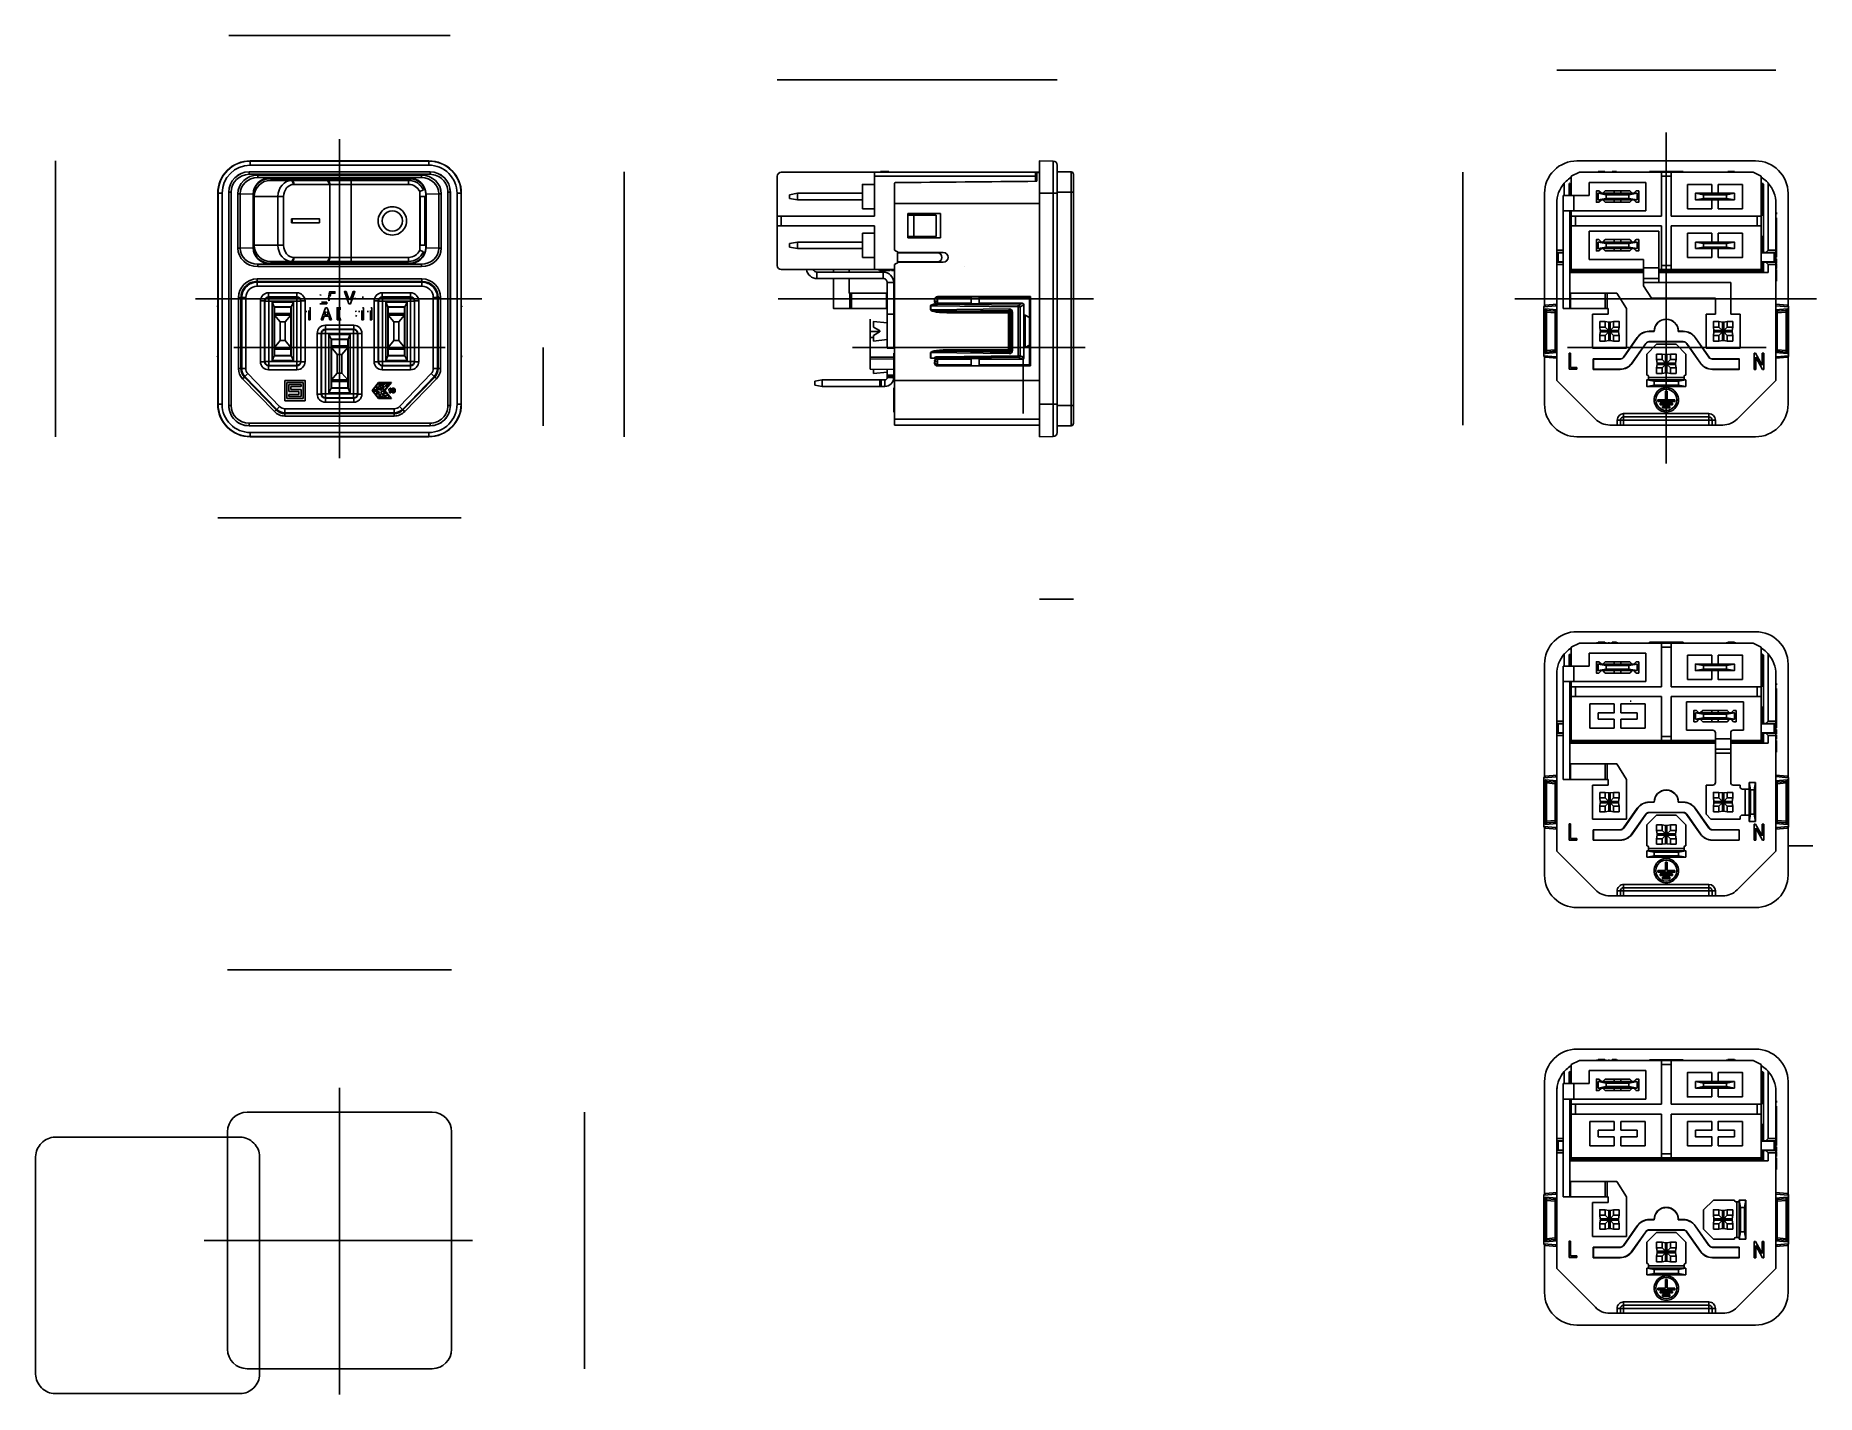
# Model space of a CAD drawing. Extents: x 0 to 164, y 0 to 125.
import ezdxf

# ---------------------------------------------------------------- set-up
doc = ezdxf.new("R2010")
doc.units = 0
doc.layers.get('0').update_dxf_attribs({"linetype": 'CONTINUOUS'})
doc.layers.add('panel', color=7, linetype='CONTINUOUS')

msp = doc.modelspace()

# ---------------------------------------------------------------- linework, layer by layer
at = {"color": 7}
for points in [[(17.906296, 125.461797), (38.34872, 125.461797)], [(160.710502, 122.276648), (140.479515, 122.276648)], [(68.527222, 121.389308), (92.729476, 121.389308)], [(94.377925, 121.389308), (92.729476, 121.389308)], [(28.127508, 115.908775), (28.127508, 86.431164)], [(150.595008, 116.509324), (150.595008, 85.967724)], [(1.895465, 88.420294), (1.895465, 113.89635)], [(19.885254, 113.874001), (19.885254, 113.896353)], [(36.36976, 113.89635), (19.885254, 113.89635)], [(19.885254, 113.874001), (19.885254, 113.49941)], [(19.885254, 113.874001), (36.36976, 113.874001)], [(36.36976, 113.49941), (19.885254, 113.49941)], [(36.36976, 113.874001), (36.36976, 113.896353)], [(36.36976, 113.49941), (36.36976, 113.874001)], [(94.009817, 113.874001), (92.729476, 113.896353), (92.729476, 110.899167)], [(94.009817, 110.899167), (94.009817, 113.874001)], [(94.377925, 113.49941), (94.377925, 110.899167), (94.377925, 91.417477)], [(142.352756, 113.89635), (158.837263, 113.89635)], [(19.77286, 112.878123), (19.77286, 112.884812)], [(36.482155, 112.884801), (19.77286, 112.884801)], [(19.77286, 112.653339), (19.77286, 112.878123), (36.482155, 112.878123)], [(36.482155, 112.653339), (19.77286, 112.653339)], [(20.572484, 112.57509), (35.682532, 112.57509)], [(35.682532, 112.350309), (20.572484, 112.350309), (20.572484, 112.57509)], [(20.572484, 112.350309), (21.741114, 112.32282)], [(21.664832, 112.247899), (26.628917, 112.247899)], [(21.741114, 112.322829), (26.452768, 112.322829)], [(21.758494, 112.098039), (23.720013, 112.098039)], [(23.917137, 111.723391), (23.91335, 111.796481), (23.902131, 111.866763), (23.883914, 111.931536), (23.8594, 111.988308), (23.829528, 112.0349), (23.795448, 112.069523), (23.758469, 112.090831), (23.720012, 112.098027), (23.917136, 111.72338), (23.917137, 111.723391)], [(23.720013, 112.098039), (27.024457, 112.098039)], [(26.452768, 112.322829), (26.928635, 112.330025)], [(26.628917, 112.247899), (26.628917, 112.325493)], [(27.018262, 112.247899), (26.628917, 112.247899)], [(29.32638, 112.330022), (26.928635, 112.330022)], [(27.018262, 112.247899), (27.018262, 112.330022)], [(29.236755, 112.247899), (27.018262, 112.247899)], [(27.024457, 112.098039), (29.192821, 112.098039)], [(27.221581, 111.723391), (27.217793, 111.796481), (27.206575, 111.866763), (27.18836, 111.931536), (27.163847, 111.988308), (27.133975, 112.0349), (27.099895, 112.069523), (27.062916, 112.090831), (27.024459, 112.098027), (27.221583, 111.72338), (27.221581, 111.723391)], [(29.192821, 112.098039), (34.496522, 112.098039)], [(29.192821, 111.723391), (29.192821, 112.098039)], [(29.236755, 112.247899), (29.236755, 112.330022)], [(29.6261, 112.247899), (29.236755, 112.247899)], [(29.32638, 112.330022), (29.802249, 112.322826)], [(29.6261, 112.247899), (29.6261, 112.325493)], [(29.6261, 112.247899), (34.590183, 112.247899)], [(29.802249, 112.322829), (34.513901, 112.322829)], [(34.496522, 111.723391), (34.496522, 112.098039)], [(34.513901, 112.322829), (35.682532, 112.350317)], [(35.682532, 112.57509), (35.682532, 112.350309)], [(36.482155, 112.878123), (36.482155, 112.884812)], [(36.482155, 112.653339), (36.482155, 112.878123)], [(54.408197, 89.438518), (54.408197, 112.878123)], [(68.527222, 108.801138), (68.527222, 112.472689)], [(68.901869, 112.847336), (77.518771, 112.847336)], [(77.518771, 112.847336), (92.354826, 112.847336), (92.354826, 112.472689)], [(77.518771, 112.472689), (77.518771, 112.847336)], [(77.518771, 112.472689), (77.518771, 108.801138)], [(92.354826, 112.472689), (77.518771, 112.472689)], [(77.893418, 112.922266), (77.893418, 112.847336)], [(77.970157, 112.922266), (77.970157, 112.847336)], [(78.046899, 112.922266), (78.046899, 112.847336)], [(78.823543, 112.922266), (78.046899, 112.922266)], [(78.823543, 112.922266), (78.823543, 112.847336)], [(79.044512, 112.922266), (79.044512, 112.847336)], [(79.354545, 109.962548), (79.354545, 111.836427)], [(79.42821, 112.922266), (79.42821, 112.847336)], [(92.354826, 112.847336), (92.729476, 112.847336)], [(92.354826, 112.472689), (92.354826, 112.075108)], [(92.504686, 112.247899), (92.354826, 112.247899)], [(92.354826, 112.098039), (92.504686, 112.098039)], [(92.504686, 112.809871), (92.504686, 112.013623)], [(92.504686, 112.809871), (92.729476, 112.809871)], [(95.652906, 112.878123), (94.377925, 112.884812)], [(95.652906, 111.011562), (95.652906, 112.878123)], [(95.876516, 112.653339), (95.876516, 111.011562)], [(131.807277, 89.506773), (131.807277, 112.847336)], [(141.183052, 110.711842), (141.183052, 111.836427)], [(141.732624, 110.711842), (141.732624, 111.851712)], [(142.577543, 112.847336), (141.828249, 112.472689)], [(141.828249, 112.472689), (141.828249, 110.711842)], [(142.577543, 112.847336), (150.145431, 112.847336)], [(143.476698, 111.910716), (143.476698, 110.711842)], [(148.72177, 111.910716), (143.476698, 111.910716)], [(144.229616, 112.922266), (144.229616, 112.847336)], [(144.306355, 112.922266), (144.306355, 112.847336)], [(144.920273, 112.922266), (144.306355, 112.922266)], [(144.920273, 112.922266), (144.920273, 112.847336)], [(144.997012, 112.922266), (144.997012, 112.847336)], [(145.303971, 112.922266), (145.303971, 112.847336)], [(145.61093, 112.922266), (145.61093, 112.847336)], [(145.994628, 112.922266), (145.61093, 112.922266)], [(145.994628, 112.922266), (145.994628, 112.847336)], [(146.071367, 112.922266), (146.071367, 112.847336)], [(148.72177, 109.288181), (148.72177, 111.910716)], [(149.05005, 112.847336), (149.05005, 112.920304)], [(152.139966, 112.920304), (149.05005, 112.920304)], [(149.396137, 112.920304), (149.396137, 112.847336)], [(150.145431, 112.847336), (151.044585, 112.847336), (151.044585, 112.472689)], [(150.145431, 112.472689), (150.145431, 112.847336)], [(150.145431, 112.472689), (150.145431, 108.801138)], [(151.044585, 112.472689), (150.145431, 112.472689)], [(151.044585, 112.847336), (158.612473, 112.847336)], [(151.044585, 108.801138), (151.044585, 112.472689)], [(151.793883, 112.847336), (151.793883, 112.920304)], [(152.139966, 112.920304), (152.139966, 112.847336)], [(156.193007, 112.922266), (156.193007, 112.847336)], [(156.269746, 112.922266), (156.269746, 112.847336)], [(156.883664, 112.922266), (156.269746, 112.922266)], [(156.883664, 112.922266), (156.883664, 112.847336)], [(156.960403, 112.922266), (156.960403, 112.847336)], [(159.36177, 112.472689), (158.612473, 112.847336)], [(159.36177, 112.472689), (159.36177, 108.801138)], [(159.457393, 111.851712), (159.457393, 108.876068)], [(160.006967, 111.836427), (160.006967, 105.645612)], [(16.888071, 110.899167), (16.888071, 91.417477)], [(16.91042, 110.899167), (16.888071, 110.899167)], [(16.91042, 91.417477), (16.91042, 110.899167), (17.28501, 110.899167)], [(17.28501, 110.899167), (17.28501, 91.417477)], [(17.899621, 111.011562), (17.899621, 91.305082)], [(17.906296, 111.011562), (17.899622, 111.011562)], [(18.131082, 111.011562), (17.906296, 111.011562)], [(17.906296, 91.305082), (17.906296, 111.011562)], [(18.131082, 111.011562), (18.131082, 91.305082)], [(18.739837, 105.846246), (18.739837, 110.856876)], [(18.950581, 110.856876), (18.739837, 110.856876)], [(18.950581, 110.856876), (18.950581, 105.846246), (18.739837, 105.846246)], [(20.147508, 110.82873), (18.950581, 110.856868)], [(20.147508, 105.874392), (20.147508, 110.82873)], [(20.16624, 110.749307), (20.16624, 105.953815)], [(20.259902, 110.59945), (20.259902, 106.103673)], [(22.439327, 110.59945), (20.259902, 110.59945)], [(22.960906, 110.59945), (22.439327, 110.59945)], [(22.439327, 110.59945), (22.439327, 106.103673)], [(22.960906, 110.59945), (22.960906, 106.103673)], [(27.221581, 111.723391), (23.917137, 111.723391)], [(27.221581, 111.723391), (27.221581, 104.979731)], [(29.192821, 111.723391), (27.221581, 111.723391)], [(29.192821, 111.723391), (29.192821, 104.979731)], [(34.496522, 111.723391), (29.192821, 111.723391)], [(35.523218, 111.056771), (35.865452, 111.209214)], [(35.523218, 105.646351), (35.523218, 111.056771)], [(35.571842, 110.59945), (35.571842, 106.103673)], [(35.995113, 110.59945), (35.571842, 110.59945)], [(35.995113, 110.59945), (35.995113, 106.103673)], [(36.088777, 110.749307), (36.088777, 105.953815)], [(37.304435, 110.856876), (36.107508, 110.828739)], [(36.107508, 110.82873), (36.107508, 105.874392)], [(37.515179, 105.846246), (37.304435, 105.846246), (37.304435, 110.856876)], [(37.515179, 110.856876), (37.304435, 110.856876)], [(37.515179, 110.856876), (37.515179, 105.846246)], [(38.123935, 91.305082), (38.123935, 111.011562)], [(38.123935, 111.011562), (38.34872, 111.011562), (38.34872, 91.305082), (38.123935, 91.305082)], [(38.34872, 111.011562), (38.355408, 111.011562)], [(38.355394, 91.305082), (38.355394, 111.011562)], [(38.970006, 91.417477), (38.970006, 110.899167), (39.344597, 110.899167), (39.344597, 91.417477)], [(39.344597, 110.899167), (39.366949, 110.899167)], [(39.366944, 91.417477), (39.366944, 110.899167)], [(70.40046, 110.899167), (69.651163, 110.767045)], [(69.651163, 110.431852), (69.651163, 110.767045)], [(69.651163, 110.431852), (70.40046, 110.29973)], [(70.40046, 110.899167), (70.40046, 110.29973)], [(70.40046, 110.899167), (76.394826, 110.899167)], [(70.40046, 110.29973), (76.394826, 110.29973)], [(76.394826, 109.475506), (76.394826, 111.723391), (77.518771, 111.723391)], [(92.729476, 110.899167), (92.729476, 91.417477)], [(94.009817, 110.899167), (92.729476, 110.899167)], [(94.009817, 88.44264), (94.009817, 91.417477), (94.009817, 110.899167)], [(94.009817, 110.899167), (94.377925, 110.899167)], [(95.652906, 111.011562), (94.377925, 111.011562)], [(95.652906, 91.305082), (95.652906, 111.011562)], [(95.876516, 111.011562), (95.652906, 111.011562)], [(95.876516, 111.011562), (95.876516, 91.305082)], [(139.355573, 100.531339), (139.355573, 110.899167)], [(141.078952, 109.288181), (141.078952, 110.711842)], [(142.053036, 110.711842), (141.078952, 110.711842)], [(141.624403, 111.741177), (141.624403, 110.711842)], [(143.476698, 110.711842), (142.053036, 110.711842)], [(142.053036, 110.711842), (142.053036, 109.288181)], [(144.607071, 110.899167), (144.382281, 111.123954), (144.151065, 111.123954), (144.151065, 110.07494), (144.382281, 110.07494), (144.607071, 110.29973)], [(147.148248, 110.767045), (145.050219, 110.767045), (144.300925, 110.899167), (147.897545, 110.899167), (147.148248, 110.767045)], [(144.300925, 110.29973), (144.300925, 110.899167)], [(145.050219, 110.431852), (147.148248, 110.431852), (147.897545, 110.29973), (144.300925, 110.29973), (145.050219, 110.431852)], [(147.454394, 110.899167), (147.229607, 111.123954), (144.968863, 111.123954), (144.744073, 110.899167)], [(144.744073, 110.29973), (144.968863, 110.07494), (147.229607, 110.07494), (147.454394, 110.29973)], [(145.050219, 110.767045), (145.050219, 110.431852)], [(145.799516, 111.123954), (145.799516, 110.899167)], [(145.799516, 110.29973), (145.799516, 110.07494)], [(146.398954, 110.899167), (146.398954, 111.123954)], [(146.398954, 110.07494), (146.398954, 110.29973)], [(147.148248, 110.431852), (147.148248, 110.767045)], [(147.591399, 110.29973), (147.816186, 110.07494), (148.047402, 110.07494), (148.047402, 111.123954), (147.816186, 111.123954), (147.591399, 110.899167)], [(147.897545, 110.899167), (147.897545, 110.29973)], [(152.543177, 111.723391), (152.543177, 109.475506)], [(154.791066, 111.723391), (152.543177, 111.723391)], [(156.139797, 110.767045), (154.041769, 110.767045), (153.292474, 110.899167), (156.889094, 110.899167), (156.139797, 110.767045)], [(153.292474, 110.29973), (153.292474, 110.899167)], [(154.041769, 110.431852), (156.139797, 110.431852), (156.889094, 110.29973), (153.292474, 110.29973), (154.041769, 110.431852)], [(154.041769, 110.767045), (154.041769, 110.431852)], [(154.791066, 110.899167), (154.791066, 111.723391)], [(154.791066, 109.475506), (154.791066, 110.29973)], [(157.638389, 111.723391), (155.390503, 111.723391)], [(155.390503, 111.723391), (155.390503, 110.899167)], [(155.390503, 110.29973), (155.390503, 109.475506)], [(156.139797, 110.431852), (156.139797, 110.767045)], [(156.889094, 110.899167), (156.889094, 110.29973)], [(157.638389, 109.475506), (157.638389, 111.723391)], [(159.565614, 105.429308), (159.565614, 111.741177)], [(161.834446, 110.899167), (161.834446, 100.531339)], [(23.697909, 108.538886), (23.697909, 108.164236)], [(23.737333, 108.538886), (23.697909, 108.538886)], [(23.737333, 108.538886), (23.737333, 108.164236)], [(26.286099, 108.164236), (26.286099, 108.538886), (23.737333, 108.538886)], [(68.527222, 107.901984), (68.527222, 108.801138)], [(68.527222, 108.801138), (68.901869, 108.801138)], [(68.901869, 108.801138), (77.518771, 108.801138)], [(68.901869, 108.801138), (68.901869, 107.901984)], [(76.394826, 109.475506), (77.518771, 109.475506)], [(79.354545, 105.645612), (79.354545, 109.962548)], [(79.354545, 109.962548), (92.729476, 109.962548)], [(80.590884, 106.77804), (80.590884, 109.025928)], [(80.590884, 109.025928), (83.588067, 109.025928)], [(80.590884, 108.876068), (81.136908, 108.876068), (81.136908, 106.9279)], [(81.136908, 108.876068), (83.213417, 108.876068)], [(83.213417, 108.876068), (83.213417, 106.9279)], [(83.588067, 109.025928), (83.588067, 106.77804)], [(140.479515, 109.962548), (140.479515, 105.645612)], [(141.078952, 109.288181), (142.053036, 109.288181)], [(141.078952, 100.259166), (141.078952, 109.288181)], [(141.678389, 100.259166), (141.678389, 109.288181)], [(141.828249, 108.876068), (141.678389, 108.876068)], [(141.732624, 108.876068), (141.732624, 109.288181)], [(141.828249, 109.288181), (141.828249, 108.801138)], [(141.828249, 107.901984), (141.828249, 108.801138)], [(141.828249, 108.801138), (142.202896, 108.801138)], [(142.053036, 109.288181), (148.72177, 109.288181)], [(150.145431, 108.801138), (142.202896, 108.801138)], [(142.202896, 108.801138), (142.202896, 107.901984)], [(158.987123, 108.801138), (151.044585, 108.801138)], [(152.543177, 109.475506), (154.791066, 109.475506)], [(155.390503, 109.475506), (157.638389, 109.475506)], [(158.987123, 108.801138), (159.36177, 108.801138)], [(158.987123, 107.901984), (158.987123, 108.801138)], [(159.36177, 108.876068), (159.561363, 108.876068)], [(159.36177, 108.801138), (159.36177, 107.901984)], [(159.535207, 106.77804), (159.561369, 106.77804), (159.561363, 109.025928), (159.535201, 109.025928), (159.535207, 108.876068)], [(160.710502, 105.645612), (160.710502, 109.962548)], [(160.785432, 109.377521), (160.710502, 109.377521)], [(160.785432, 109.118147), (160.710502, 109.118147)], [(160.785432, 108.974053), (160.710502, 108.974053)], [(160.785432, 108.642634), (160.710502, 108.642634)], [(160.785432, 108.974053), (160.785432, 109.118147)], [(160.785432, 107.907747), (160.785432, 108.642634)], [(23.737333, 108.164236), (23.697909, 108.164236)], [(23.737333, 108.164236), (26.286099, 108.164236)], [(33.93455, 108.351561), (33.93455, 108.351561)], [(34.3092, 108.351561), (34.3092, 108.351561)], [(68.901869, 107.901984), (68.527222, 107.901984)], [(68.527222, 104.230434), (68.527222, 107.901984)], [(68.901869, 107.901984), (77.518771, 107.901984)], [(76.394826, 107.227617), (76.394826, 104.979731)], [(76.394826, 107.227617), (77.518771, 107.227617)], [(77.518771, 107.901984), (77.518771, 103.855787)], [(80.590884, 106.9279), (81.136908, 106.9279)], [(81.136908, 106.9279), (83.213417, 106.9279)], [(141.828249, 106.9279), (141.678389, 106.9279)], [(141.732624, 105.391843), (141.732624, 106.9279)], [(142.202896, 107.901984), (141.828249, 107.901984)], [(141.828249, 107.901984), (141.828249, 103.855787)], [(142.202896, 107.901984), (150.145431, 107.901984)], [(143.476698, 107.414942), (143.476698, 104.792406)], [(149.920644, 107.414942), (143.476698, 107.414942)], [(149.920644, 107.414942), (149.920644, 104.005647)], [(150.145431, 107.901984), (150.145431, 104.230434)], [(151.044585, 107.901984), (158.987123, 107.901984)], [(151.044585, 104.230434), (151.044585, 107.901984)], [(152.543177, 107.227617), (154.791066, 107.227617)], [(152.543177, 104.979731), (152.543177, 107.227617)], [(154.791066, 107.227617), (154.791066, 106.403393)], [(157.638389, 107.227617), (157.638389, 104.979731), (155.390503, 104.979731)], [(155.390503, 107.227617), (157.638389, 107.227617)], [(155.390503, 106.403393), (155.390503, 107.227617)], [(159.36177, 107.901984), (158.987123, 107.901984)], [(159.36177, 107.901984), (159.36177, 103.855787)], [(159.36177, 106.9279), (159.561363, 106.9279)], [(159.457393, 106.9279), (159.457393, 105.391843)], [(159.535207, 106.9279), (159.535207, 106.77804)], [(160.785432, 107.907747), (160.710502, 107.907747)], [(160.785432, 107.901984), (160.710502, 107.901984)], [(160.785432, 107.729645), (160.710502, 107.729645)], [(160.785432, 107.662208), (160.785432, 107.489872), (160.710502, 107.489872)], [(160.785432, 107.662208), (160.710502, 107.662208)], [(160.785432, 107.473339), (160.710502, 107.473339)], [(160.785432, 107.238801), (160.710502, 107.238801)], [(160.785432, 107.097978), (160.710502, 107.097978)], [(160.785432, 107.032802), (160.785432, 106.571397), (160.710502, 106.571397)], [(160.785432, 107.032802), (160.710502, 107.032802)], [(160.785432, 107.901984), (160.785432, 107.729645)], [(160.785432, 107.729645), (160.785432, 107.662208)], [(160.785432, 107.482379), (160.785432, 107.473348)], [(160.785432, 107.473339), (160.785432, 107.238801)], [(160.785432, 107.238801), (160.785432, 107.097978)], [(160.785432, 107.097978), (160.785432, 107.032802)], [(18.950581, 105.846246), (20.147508, 105.874384)], [(20.259902, 106.103673), (22.439327, 106.103673)], [(22.439327, 106.103673), (22.960906, 106.103673)], [(35.523218, 105.646351), (35.865452, 105.493909)], [(35.571842, 106.103673), (35.995113, 106.103673)], [(36.107508, 105.874392), (37.304435, 105.846255)], [(70.40046, 106.403393), (69.651163, 106.27127)], [(69.651163, 105.936078), (69.651163, 106.27127)], [(69.651163, 105.936078), (70.40046, 105.803955)], [(70.40046, 106.403393), (70.40046, 105.803955)], [(70.40046, 106.403393), (76.394826, 106.403393)], [(70.40046, 105.803955), (76.394826, 105.803955)], [(79.354545, 105.645612), (79.729195, 105.429308)], [(79.6168, 105.391843), (83.325812, 105.391843)], [(79.6168, 104.567616), (79.6168, 105.391843)], [(79.729195, 105.429308), (83.850319, 105.429308)], [(83.588067, 106.77804), (80.590884, 106.77804)], [(141.078952, 105.429308), (140.479515, 105.429308), (140.479515, 105.645612), (141.078952, 105.645612)], [(140.479515, 105.429308), (140.479515, 104.530154)], [(140.629375, 104.567616), (140.629375, 105.391843), (141.078952, 105.391843)], [(141.678389, 105.391843), (141.828249, 105.391843)], [(144.607071, 106.403393), (144.382281, 106.62818), (144.151065, 106.62818), (144.151065, 105.579168), (144.382281, 105.579168), (144.607071, 105.803955)], [(145.050219, 106.27127), (144.300925, 106.403393)], [(144.300925, 105.803955), (144.300925, 106.403393)], [(144.300925, 106.403393), (147.897545, 106.403393), (147.148248, 106.27127)], [(145.050219, 105.936078), (147.148248, 105.936078), (147.897545, 105.803955), (144.300925, 105.803955), (145.050219, 105.936078)], [(147.454394, 106.403393), (147.229607, 106.62818), (144.968863, 106.62818), (144.744073, 106.403393)], [(144.744073, 105.803955), (144.968863, 105.579168), (147.229607, 105.579168), (147.454394, 105.803955)], [(145.050219, 106.27127), (145.050219, 105.936078)], [(147.148248, 106.27127), (145.050219, 106.27127)], [(145.799516, 106.403393), (145.799516, 106.62818)], [(145.799516, 105.579168), (145.799516, 105.803955)], [(146.398954, 106.62818), (146.398954, 106.403393)], [(146.398954, 105.803955), (146.398954, 105.579168)], [(147.148248, 105.936078), (147.148248, 106.27127)], [(148.047402, 106.62818), (147.816186, 106.62818), (147.591399, 106.403393)], [(147.591399, 105.803955), (147.816186, 105.579168), (148.047402, 105.579168), (148.047402, 106.62818)], [(147.897545, 106.403393), (147.897545, 105.803955)], [(154.791066, 105.803955), (154.791066, 104.979731), (152.543177, 104.979731)], [(153.292474, 105.803955), (153.292474, 106.403393)], [(154.041769, 106.27127), (153.292474, 106.403393)], [(153.292474, 106.403393), (156.889094, 106.403393), (156.139797, 106.27127)], [(153.292474, 105.803955), (154.041769, 105.936078)], [(154.041769, 105.936078), (156.139797, 105.936078), (156.889094, 105.803955), (153.292474, 105.803955)], [(154.041769, 106.27127), (154.041769, 105.936078)], [(156.139797, 106.27127), (154.041769, 106.27127)], [(155.390503, 104.979731), (155.390503, 105.803955)], [(156.139797, 105.936078), (156.139797, 106.27127)], [(156.889094, 106.403393), (156.889094, 105.803955)], [(160.560642, 105.391843), (159.36177, 105.391843)], [(159.565614, 105.429308), (159.532918, 105.429308)], [(159.786283, 105.429308), (159.565614, 105.429308)], [(159.786283, 105.429308), (160.006967, 105.645612)], [(160.710502, 105.429308), (159.786283, 105.429308)], [(160.006967, 105.645612), (160.710502, 105.645612), (160.710502, 105.429308)], [(160.560642, 104.567616), (160.560642, 105.391843)], [(160.785432, 106.571397), (160.785432, 106.443386), (160.710502, 106.443386)], [(160.785432, 106.35347), (160.710502, 106.35347)], [(160.785432, 106.151656), (160.710502, 106.151656)], [(160.710502, 105.429308), (160.710502, 104.530154)], [(160.785432, 106.443386), (160.785432, 106.35347)], [(160.785432, 106.35347), (160.785432, 106.151656)], [(160.785432, 106.151656), (160.785432, 105.161522)], [(21.741114, 104.380294), (20.572484, 104.352805)], [(20.572484, 104.352811), (20.572484, 104.128032)], [(20.572484, 104.352811), (35.682532, 104.352811)], [(35.682532, 104.128032), (20.572484, 104.128032)], [(21.664832, 104.455224), (34.590183, 104.455224)], [(34.513901, 104.380294), (21.741114, 104.380294)], [(23.720013, 104.605081), (21.758494, 104.605081)], [(23.917137, 104.979731), (23.91335, 104.906641), (23.902131, 104.836359), (23.883914, 104.771586), (23.8594, 104.714815), (23.829528, 104.668223), (23.795448, 104.6336), (23.758469, 104.612292), (23.720012, 104.605095), (23.917136, 104.979745), (23.917137, 104.979731)], [(27.024457, 104.605081), (23.720013, 104.605081)], [(23.917137, 104.979731), (27.221581, 104.979731)], [(29.192821, 104.605081), (27.024457, 104.605081)], [(27.221581, 104.979731), (27.217793, 104.906641), (27.206575, 104.836359), (27.18836, 104.771586), (27.163847, 104.714815), (27.133975, 104.668223), (27.099895, 104.6336), (27.062916, 104.612292), (27.024459, 104.605095), (27.221583, 104.979745), (27.221581, 104.979731), (29.192821, 104.979731), (29.192821, 104.605081)], [(29.192821, 104.979731), (34.496522, 104.979731), (34.496522, 104.605081)], [(34.496522, 104.605081), (29.192821, 104.605081)], [(35.682532, 104.352811), (34.513901, 104.380299)], [(35.682532, 104.128032), (35.682532, 104.352811)], [(68.901869, 103.855787), (77.518771, 103.855787)], [(78.30553, 103.630997), (72.19519, 103.630997)], [(72.19519, 103.630997), (72.19519, 103.031562)], [(73.734826, 103.630997), (73.734826, 103.855787)], [(75.15849, 103.855787), (75.15849, 103.630997)], [(76.394826, 104.979731), (77.518771, 104.979731)], [(77.518771, 103.855787), (79.354545, 103.855787)], [(77.893418, 103.780857), (77.893418, 103.855787)], [(77.969816, 103.780857), (77.969816, 103.855787)], [(77.969816, 103.780857), (78.95301, 103.780857)], [(78.30553, 103.031562), (78.30553, 103.630997)], [(78.961951, 103.780857), (78.961951, 103.855787)], [(79.038346, 103.780857), (79.038346, 103.855787)], [(79.091449, 103.780857), (79.091449, 103.855787)], [(79.091449, 103.780857), (79.354545, 103.780857)], [(79.729195, 104.530154), (79.354545, 104.31385)], [(79.354545, 93.627898), (79.354545, 104.31385)], [(83.325812, 104.567616), (79.6168, 104.567616)], [(83.850319, 104.530154), (79.729195, 104.530154)], [(85.789917, 104.112507), (85.78351, 104.112507)], [(140.479515, 104.31385), (140.479515, 104.530154), (141.078952, 104.530154)], [(140.479515, 104.31385), (140.479515, 93.627898)], [(141.078952, 104.31385), (140.479515, 104.31385)], [(140.629375, 104.567616), (141.078952, 104.567616)], [(141.678389, 104.567616), (141.828249, 104.567616)], [(141.732624, 103.703965), (141.678389, 103.649731)], [(148.49698, 103.589205), (141.678389, 103.589205)], [(141.732624, 103.703965), (141.732624, 104.567616)], [(148.49698, 103.703965), (141.732624, 103.703965)], [(141.828249, 103.855787), (148.49698, 103.855787)], [(143.476698, 104.792406), (148.49698, 104.792406)], [(144.229616, 103.780857), (144.229616, 103.855787)], [(144.306355, 103.780857), (144.306355, 103.855787)], [(144.306355, 103.780857), (144.690053, 103.780857)], [(144.690053, 103.780857), (144.690053, 103.855787)], [(144.997012, 103.780857), (144.997012, 103.855787)], [(145.303971, 103.780857), (145.303971, 103.855787)], [(145.38071, 103.780857), (145.38071, 103.855787)], [(145.457449, 103.780857), (145.457449, 103.855787)], [(145.457449, 103.780857), (145.633883, 103.780857)], [(145.633883, 103.780857), (145.633883, 103.855787)], [(145.687325, 103.780857), (145.687325, 103.855787)], [(145.764408, 103.780857), (145.764408, 103.855787)], [(148.49698, 104.005647), (148.49698, 104.792406)], [(149.920644, 104.005647), (149.920644, 103.031562), (148.49698, 103.031562), (148.49698, 104.005647)], [(148.49698, 104.005647), (149.920644, 104.005647)], [(149.920644, 103.855787), (150.145431, 103.855787)], [(159.457393, 103.703965), (149.920644, 103.703965)], [(160.006967, 103.589205), (149.920644, 103.589205)], [(151.044585, 104.230434), (151.044585, 103.855787), (150.145431, 103.855787), (150.145431, 104.230434)], [(150.145431, 104.230434), (151.044585, 104.230434)], [(151.044585, 103.855787), (159.36177, 103.855787)], [(156.499964, 103.780857), (156.499964, 103.855787)], [(156.576705, 103.780857), (156.576705, 103.855787)], [(156.653444, 103.780857), (156.653444, 103.855787)], [(156.653444, 103.780857), (156.829876, 103.780857)], [(156.829876, 103.780857), (156.829876, 103.855787)], [(156.88332, 103.780857), (156.88332, 103.855787)], [(156.960403, 103.780857), (156.960403, 103.855787)], [(160.560642, 104.567616), (159.36177, 104.567616)], [(159.457393, 104.567616), (159.457393, 103.703965)], [(159.457393, 103.703965), (159.565614, 103.595744)], [(159.532918, 104.530154), (159.565614, 104.530154)], [(159.565614, 103.595744), (159.565614, 104.530154), (159.786283, 104.530154)], [(160.006967, 103.589205), (159.565614, 103.595753)], [(160.006967, 104.31385), (159.786283, 104.530154), (160.710502, 104.530154), (160.710502, 104.31385)], [(160.006967, 104.31385), (160.006967, 103.589205)], [(160.710502, 104.31385), (160.006967, 104.31385)], [(160.785432, 105.161522), (160.710502, 105.161522)], [(160.785432, 104.866884), (160.710502, 104.866884)], [(160.785432, 104.861802), (160.710502, 104.861802)], [(160.785432, 104.711944), (160.710502, 104.711944)], [(160.785432, 104.622028), (160.785432, 104.472168), (160.710502, 104.472168)], [(160.785432, 104.622028), (160.710502, 104.622028)], [(160.785432, 104.374759), (160.710502, 104.374759)], [(160.710502, 93.627898), (160.710502, 104.31385)], [(160.785432, 104.224902), (160.710502, 104.224902)], [(160.785432, 104.134986), (160.785432, 103.985126), (160.710502, 103.985126)], [(160.785432, 104.134986), (160.710502, 104.134986)], [(160.785432, 103.916306), (160.710502, 103.916306)], [(160.785432, 103.857542), (160.710502, 103.857542)], [(160.785432, 105.161522), (160.785432, 105.011662)], [(160.785432, 105.011662), (160.785432, 105.010815)], [(160.785432, 104.861802), (160.785432, 104.711944)], [(160.785432, 104.711944), (160.785432, 104.622028)], [(160.785432, 104.374759), (160.785432, 104.224902)], [(160.785432, 104.224902), (160.785432, 104.134986)], [(160.785432, 103.404319), (160.785432, 103.857542)], [(35.732861, 102.768215), (20.522156, 102.768215), (20.522156, 102.992999), (35.732861, 102.992999)], [(20.522156, 102.694964), (20.522156, 102.768215)], [(20.522156, 102.694964), (35.732861, 102.694964)], [(20.522156, 102.694964), (20.522156, 102.32032)], [(35.732861, 102.694964), (35.732861, 102.32032), (20.522156, 102.32032)], [(35.732861, 102.768215), (35.732861, 102.992999)], [(35.732861, 102.694964), (35.732861, 102.768215)], [(78.30553, 103.031562), (72.19519, 103.031562)], [(75.233417, 100.259166), (73.734826, 100.259166), (73.734826, 103.031562)], [(75.15849, 103.031562), (75.15849, 101.682828), (75.233417, 101.682828)], [(78.68018, 102.656912), (79.279615, 102.656912)], [(78.68018, 99.734659), (78.68018, 102.656912)], [(79.279615, 99.734659), (79.279615, 102.656912)], [(148.49698, 103.031562), (148.49698, 102.656912)], [(148.49698, 102.656912), (148.49698, 102.357195), (149.246277, 101.233251)], [(148.49698, 102.656912), (149.920644, 102.656912)], [(149.920644, 102.656912), (149.920644, 103.031562)], [(156.551909, 102.656912), (149.920644, 102.656912)], [(156.551909, 99.734659), (156.551909, 102.656912)], [(160.785432, 103.404319), (160.710502, 103.404319)], [(160.785432, 103.23253), (160.710502, 103.23253)], [(160.785432, 102.779078), (160.710502, 102.779078)], [(160.785432, 102.734724), (160.710502, 102.734724)], [(160.785432, 102.536144), (160.710502, 102.536144)], [(160.785432, 102.16735), (160.710502, 102.16735)], [(160.785432, 101.956609), (160.710502, 101.956609)], [(160.785432, 103.23253), (160.785432, 103.404319)], [(160.785432, 102.779078), (160.785432, 103.23253)], [(14.837678, 101.158321), (41.249961, 101.158321)], [(16.888071, 100.415046), (16.832734, 100.415046)], [(18.799872, 94.718904), (18.799872, 101.270716)], [(19.024658, 101.270716), (19.024658, 94.718904), (18.799872, 94.718904)], [(19.024658, 101.270716), (18.799872, 101.270716)], [(19.043375, 101.270716), (19.024658, 101.270716)], [(19.043375, 101.270716), (19.043375, 95.051562), (19.066077, 95.051562), (19.066077, 95.576067), (19.046675, 95.576067)], [(19.066077, 101.270716), (19.043375, 101.270716)], [(19.043375, 100.745921), (19.046674, 100.746203)], [(19.045943, 100.597878), (19.043375, 100.597652)], [(19.045943, 95.7244), (19.045943, 100.597878)], [(19.046674, 100.746209), (19.066077, 100.746209), (19.066077, 101.270716)], [(19.069739, 101.270716), (19.066079, 101.270716)], [(19.086217, 101.014873), (19.069738, 101.016284)], [(19.069739, 101.270716), (19.069739, 100.746209), (19.084971, 100.746209)], [(19.069739, 101.000609), (19.086218, 101.00202)], [(19.084972, 101.270716), (19.06974, 101.270716)], [(19.097907, 101.270716), (19.084973, 101.270716)], [(19.086217, 101.002051), (19.086217, 101.014864)], [(19.097907, 94.718904), (19.097907, 101.270716)], [(19.097907, 101.270716), (19.472551, 101.270716)], [(19.472551, 101.270716), (19.472551, 94.718904)], [(20.82513, 95.354505), (20.82513, 100.96777), (21.199763, 100.96777)], [(21.219764, 100.947769), (21.199763, 100.967778)], [(21.199763, 100.96777), (21.199763, 95.354505)], [(21.219764, 95.374506), (21.219764, 100.947769)], [(21.594398, 100.947769), (21.219764, 100.947769)], [(21.574397, 101.717039), (21.574397, 101.342406)], [(21.574397, 101.717039), (24.190479, 101.717039)], [(21.574397, 101.342406), (21.594398, 101.322396)], [(24.190479, 101.342406), (21.574397, 101.342406)], [(24.170477, 100.947769), (21.594398, 100.947769), (21.594398, 101.322405), (24.170477, 101.322405)], [(21.594398, 100.947769), (21.594398, 95.374506)], [(21.894904, 95.461914), (21.894904, 100.860365)], [(22.095677, 100.427757), (21.894904, 100.860365)], [(21.894904, 100.860365), (23.869971, 100.860365)], [(22.095677, 100.427757), (22.095677, 95.894518)], [(23.669198, 100.427757), (22.095677, 100.427757)], [(23.631733, 100.390292), (22.133142, 100.390292)], [(22.133142, 100.390292), (22.133142, 99.809589)], [(23.631733, 100.390292), (23.631733, 99.809589)], [(23.869971, 100.860365), (23.669198, 100.427757)], [(23.669198, 95.894518), (23.669198, 100.427757)], [(23.869971, 100.860365), (23.869971, 95.461914)], [(24.170477, 101.322405), (24.190479, 101.342414)], [(24.170477, 100.947769), (24.170477, 101.322405)], [(24.170477, 100.947769), (24.545111, 100.947769)], [(24.545111, 95.374506), (24.170477, 95.374506), (24.170477, 100.947769)], [(24.190479, 101.342406), (24.190479, 101.717039)], [(24.565112, 100.96777), (24.545111, 100.94776)], [(24.545111, 100.947769), (24.545111, 95.374506)], [(24.565112, 95.354505), (24.565112, 100.96777)], [(24.565112, 100.96777), (24.939746, 100.96777)], [(24.939746, 100.96777), (24.939746, 95.354505)], [(25.340749, 100.334096), (25.42428, 100.334096), (25.42428, 99.210152)], [(26.945926, 100.852841), (26.945926, 100.708744), (26.297497, 100.708744)], [(26.441592, 101.501269), (26.311907, 101.51569)], [(26.438125, 99.210152), (26.835063, 100.334096)], [(26.465008, 100.852841), (26.945926, 100.852841)], [(26.835063, 100.334096), (26.99672, 100.334096)], [(26.99672, 100.334096), (27.393432, 99.210152)], [(27.090022, 101.011345), (27.219707, 101.025767)], [(27.234117, 101.227488), (27.104431, 101.241909), (27.205298, 101.818278), (27.695222, 101.818278), (27.695222, 101.674183), (27.312244, 101.674183), (27.26136, 101.383066)], [(27.902719, 99.210152), (27.902719, 100.334096), (28.244947, 100.334096)], [(28.979021, 100.708744), (28.575779, 101.832688), (28.732709, 101.832688), (29.002437, 101.027104)], [(29.110734, 101.027104), (29.381137, 101.832688), (29.538066, 101.832688), (29.149909, 100.708744), (28.979021, 100.708744)], [(29.582872, 101.097801), (29.582872, 101.256305)], [(30.23999, 100.334096), (30.323522, 100.334096), (30.323522, 99.210152)], [(30.288938, 101.385992), (30.288938, 101.227488)], [(31.018105, 100.334096), (31.101637, 100.334096), (31.101637, 99.210152)], [(31.315271, 100.96777), (31.689904, 100.96777)], [(31.315271, 95.354505), (31.315271, 100.96777)], [(31.709905, 100.947769), (31.689895, 100.967778)], [(31.689904, 100.96777), (31.689904, 95.354505)], [(32.084538, 100.947769), (32.084538, 95.374506), (31.709905, 95.374506), (31.709905, 100.947769), (32.084538, 100.947769)], [(32.064537, 101.717039), (32.064537, 101.342406)], [(32.064537, 101.717039), (34.680621, 101.717039)], [(32.064537, 101.342406), (32.084546, 101.322396)], [(34.680621, 101.342406), (32.064537, 101.342406)], [(32.084538, 101.322405), (34.66062, 101.322405)], [(32.084538, 101.322405), (32.084538, 100.947769)], [(34.66062, 100.947769), (32.084538, 100.947769)], [(32.385045, 95.461914), (32.385045, 100.860365)], [(32.585818, 100.427757), (32.385045, 100.860365)], [(32.385045, 100.860365), (34.360112, 100.860365)], [(32.585818, 100.427757), (32.585818, 95.894518)], [(34.15934, 100.427757), (32.585818, 100.427757)], [(34.121875, 100.390292), (32.623283, 100.390292)], [(32.623283, 100.390292), (32.623283, 99.809589)], [(34.121875, 100.390292), (34.121875, 99.809589)], [(34.360112, 100.860365), (34.15934, 100.427757)], [(34.15934, 95.894518), (34.15934, 100.427757)], [(34.360112, 100.860365), (34.360112, 95.461914)], [(34.66062, 101.322405), (34.680629, 101.342414)], [(34.66062, 101.322405), (34.66062, 100.947769)], [(35.035253, 100.947769), (34.66062, 100.947769)], [(34.66062, 95.374506), (34.66062, 100.947769)], [(34.680621, 101.717039), (34.680621, 101.342406)], [(35.055254, 100.96777), (35.035244, 100.94776)], [(35.035253, 100.947769), (35.035253, 95.374506)], [(35.055254, 95.354505), (35.055254, 100.96777)], [(35.429887, 100.96777), (35.055254, 100.96777)], [(35.429887, 100.96777), (35.429887, 95.354505)], [(36.782465, 94.718904), (36.782465, 101.270716)], [(37.15711, 101.270716), (36.782465, 101.270716)], [(37.15711, 101.270716), (37.169894, 101.270716)], [(37.15711, 101.270716), (37.15711, 94.718904)], [(37.185278, 101.046414), (37.168796, 101.045003)], [(37.168799, 100.971952), (37.168799, 101.044972)], [(37.168799, 100.971952), (37.185281, 100.970541)], [(37.169897, 101.270716), (37.185278, 101.270716)], [(37.185278, 100.746209), (37.169897, 100.746209)], [(37.185278, 101.270716), (37.185278, 100.746209)], [(37.185278, 101.270716), (37.188947, 101.270716)], [(37.188939, 101.270716), (37.211629, 101.270716)], [(37.188939, 100.746209), (37.188939, 101.270716)], [(37.208341, 100.746209), (37.188953, 100.746209)], [(37.208341, 100.746209), (37.211643, 100.745926)], [(37.209072, 95.7244), (37.209072, 100.597878)], [(37.211641, 100.597652), (37.209101, 100.597878)], [(37.211641, 101.270716), (37.211641, 95.051562)], [(37.211641, 101.270716), (37.230352, 101.270716)], [(37.230358, 94.718904), (37.230358, 101.270716), (37.455145, 101.270716)], [(37.455145, 101.270716), (37.455145, 94.718904)], [(39.422282, 100.415046), (39.366944, 100.415046)], [(68.629457, 101.158321), (97.716981, 101.158321)], [(75.233417, 101.682828), (75.392367, 101.682828)], [(75.233417, 100.259166), (75.233417, 101.682828)], [(75.392367, 101.682828), (78.614341, 101.682828)], [(75.392367, 100.259166), (75.392367, 101.682828)], [(78.614341, 101.682828), (78.68018, 101.682828)], [(78.614341, 100.259166), (78.614341, 101.682828)], [(82.685543, 100.514496), (82.707161, 100.514496)], [(82.685543, 100.134509), (82.685543, 100.514496)], [(90.778477, 100.415046), (82.707153, 100.514496)], [(82.707153, 100.514496), (82.707153, 100.134509)], [(83.056067, 100.907199), (83.056067, 101.108853)], [(83.325812, 100.947769), (83.061872, 100.947769)], [(83.310936, 101.364586), (91.907984, 101.360917)], [(83.310936, 101.364586), (83.310936, 101.270716)], [(83.310936, 101.270716), (86.42429, 101.270716)], [(86.42429, 100.746209), (83.310936, 100.746209)], [(83.310936, 100.746209), (83.310936, 100.656609)], [(83.310936, 100.656609), (90.800022, 100.564336)], [(83.325812, 100.947769), (83.325812, 100.746209)], [(86.42429, 101.33627), (87.173576, 101.33627)], [(86.42429, 101.33627), (86.42429, 100.680654)], [(87.173576, 100.680654), (86.42429, 100.680654)], [(87.177239, 100.746209), (87.17357, 100.680654)], [(87.173576, 101.33627), (87.177245, 101.270716)], [(87.173576, 100.680654), (87.173576, 101.33627)], [(87.177239, 101.270716), (91.822826, 101.270716)], [(87.177239, 100.746209), (87.177239, 101.270716)], [(91.147615, 100.746209), (87.177239, 100.746209)], [(90.947889, 100.415046), (90.778477, 100.415046)], [(90.778477, 95.907229), (90.778477, 100.415046)], [(90.800022, 100.564336), (91.147615, 100.746209)], [(91.297314, 100.597878), (90.947889, 100.415046)], [(90.947889, 100.415046), (90.947889, 95.907229)], [(91.297314, 95.7244), (91.297314, 100.597878)], [(91.822826, 101.270716), (91.907984, 101.360911)], [(91.822826, 101.270716), (91.822826, 95.051562)], [(91.907984, 101.360911), (91.907984, 94.961367)], [(136.630895, 101.158321), (164.452193, 101.158321)], [(139.301801, 100.415046), (139.300108, 100.415046)], [(140.397476, 100.507691), (139.301801, 100.415046)], [(139.301801, 100.415046), (139.301801, 95.907229)], [(140.479515, 100.655615), (139.437034, 100.564336)], [(139.437034, 100.564336), (140.479515, 100.652483)], [(140.477948, 100.651944), (140.439679, 100.648698)], [(140.479515, 100.652071), (140.477821, 100.651944)], [(140.477948, 100.134509), (140.477948, 100.651944)], [(141.678389, 101.682828), (141.744229, 101.682828)], [(141.744229, 101.682828), (144.966199, 101.682828)], [(141.744229, 100.259166), (141.744229, 101.682828)], [(144.966199, 101.682828), (145.125149, 101.682828)], [(144.966199, 100.259166), (144.966199, 101.682828)], [(146.024304, 101.682828), (145.125149, 101.682828)], [(145.125149, 100.259166), (145.125149, 101.682828)], [(146.923461, 100.259166), (146.024304, 101.682828)], [(149.246277, 101.233251), (155.128248, 101.233251)], [(155.128248, 101.233251), (155.128248, 99.734659)], [(160.710502, 100.514496), (160.712195, 100.514496)], [(160.712068, 100.514496), (160.712068, 100.134509)], [(161.888218, 100.415046), (160.712068, 100.514496)], [(161.752986, 100.564336), (160.720905, 100.654704)], [(160.723699, 100.651365), (161.752986, 100.564336)], [(161.889784, 100.415046), (161.888091, 100.415046)], [(161.888218, 95.907229), (161.888218, 100.415046)], [(22.095677, 99.90325), (22.133142, 99.90325)], [(22.133142, 99.678463), (22.095677, 99.678463)], [(22.095677, 98.9479), (22.133142, 98.9479)], [(22.095677, 98.9479), (22.133142, 98.910435)], [(22.133142, 99.809589), (22.133142, 99.659729)], [(23.631733, 99.809589), (22.133142, 99.809589)], [(22.657649, 97.299448), (22.133142, 96.662546), (22.133142, 99.659729), (22.657649, 99.022827)], [(22.133142, 99.659729), (23.631733, 99.659729)], [(22.657649, 97.299448), (22.657649, 99.022827), (23.107226, 99.022827)], [(23.631733, 96.662546), (23.107226, 97.299448), (23.107226, 99.022827), (23.631733, 99.659729)], [(23.631733, 99.90325), (23.669198, 99.90325)], [(23.631733, 99.809589), (23.631733, 99.659729)], [(23.669198, 99.678463), (23.631733, 99.678463)], [(23.631733, 96.662546), (23.631733, 99.659729)], [(23.631733, 98.9479), (23.669198, 98.9479)], [(23.631733, 98.910435), (23.669198, 98.9479)], [(25.049632, 99.920271), (25.049632, 100.05311)], [(25.42428, 99.210152), (25.294594, 99.210152), (25.294594, 100.085981)], [(26.704251, 99.555981), (26.591452, 99.210152), (26.438125, 99.210152)], [(27.127081, 99.555981), (26.704251, 99.555981)], [(26.848121, 99.997724), (26.746579, 99.685668)], [(26.746579, 99.685668), (27.084753, 99.685668)], [(26.819467, 98.34522), (26.819467, 98.719856), (29.435549, 98.719856)], [(27.084753, 99.685668), (26.989515, 99.978135)], [(27.239881, 99.210152), (27.127081, 99.555981)], [(27.393432, 99.210152), (27.239881, 99.210152)], [(28.261158, 99.210152), (27.902719, 99.210152)], [(28.247648, 100.20441), (28.046815, 100.20441), (28.046815, 99.339839), (28.2508, 99.339839)], [(29.435549, 98.34522), (29.435549, 98.719856)], [(29.703911, 100.021815), (29.559814, 99.987818)], [(29.588635, 99.606866), (29.732729, 99.56994)], [(29.948872, 99.920271), (29.948872, 100.05311)], [(30.323522, 99.210152), (30.193835, 99.210152), (30.193835, 100.085981)], [(30.72699, 99.920271), (30.72699, 100.05311)], [(31.101637, 99.210152), (30.97195, 99.210152), (30.97195, 100.085981)], [(32.585818, 99.90325), (32.623283, 99.90325)], [(32.623283, 99.678463), (32.585818, 99.678463)], [(32.585818, 99.060292), (32.623283, 99.060292)], [(32.585818, 98.9479), (32.623283, 98.910435)], [(32.623283, 99.809589), (32.623283, 99.659729)], [(34.121875, 99.809589), (32.623283, 99.809589)], [(33.14779, 97.299448), (32.623283, 96.662546), (32.623283, 99.659729), (33.14779, 99.022827)], [(32.623283, 99.659729), (34.121875, 99.659729)], [(33.14779, 97.299448), (33.14779, 99.022827)], [(33.14779, 99.022827), (33.597367, 99.022827)], [(34.121875, 96.662546), (33.597367, 97.299448), (33.597367, 99.022827), (34.121875, 99.659729)], [(34.121875, 99.90325), (34.15934, 99.90325)], [(34.121875, 99.809589), (34.121875, 99.659729)], [(34.15934, 99.678463), (34.121875, 99.678463)], [(34.121875, 96.662546), (34.121875, 99.659729)], [(34.121875, 99.060292), (34.15934, 99.060292)], [(34.121875, 98.910435), (34.15934, 98.9479)], [(75.392367, 100.259166), (75.233417, 100.259166)], [(78.614341, 100.259166), (75.392367, 100.259166)], [(77.106659, 98.14152), (77.106659, 99.265465)], [(77.968348, 98.226029), (77.406376, 98.550483), (77.406376, 99.060292), (78.68018, 98.932914)], [(78.68018, 100.259166), (78.614341, 100.259166)], [(78.68018, 99.734659), (79.279615, 99.734659)], [(78.68018, 96.587616), (78.68018, 99.734659)], [(79.279615, 96.587616), (79.279615, 99.734659)], [(79.279615, 99.659729), (79.354545, 99.659729)], [(82.685543, 100.134509), (82.707161, 100.134509)], [(82.707153, 100.134509), (89.934059, 100.226643)], [(89.955669, 100.077353), (84.584819, 100.00888)], [(84.584819, 100.00888), (89.887196, 100.00888)], [(84.584819, 99.859593), (84.584819, 100.00888)], [(89.887196, 99.859593), (84.584819, 99.859593)], [(89.887196, 100.00888), (89.955669, 100.077353)], [(89.887196, 99.859593), (89.887196, 100.00888)], [(89.887196, 96.462685), (89.887196, 99.859593), (90.036486, 99.859593)], [(90.108814, 99.931921), (90.036486, 99.859593)], [(90.036486, 99.859593), (90.036486, 96.462685)], [(90.108814, 99.931921), (90.236492, 99.931921)], [(90.108814, 96.390357), (90.108814, 99.931921)], [(90.236492, 99.931921), (90.236492, 96.390357)], [(91.297314, 99.659729), (91.418207, 99.659729)], [(91.418207, 96.662546), (91.418207, 99.659729)], [(91.418207, 99.659729), (91.822826, 99.430446)], [(139.394568, 96.391562), (139.394568, 99.930713)], [(139.5298, 99.930713), (139.394568, 99.930713)], [(139.438637, 100.225435), (140.477948, 100.134509)], [(140.342719, 99.859593), (139.5298, 99.930713)], [(139.5298, 99.930713), (139.5298, 96.391562)], [(140.342719, 100.00888), (139.573869, 100.076148)], [(140.479515, 96.462685), (140.342719, 96.462685), (140.342719, 99.859593)], [(140.479515, 99.859593), (140.342719, 99.859593)], [(140.479515, 100.134509), (140.477821, 100.134509)], [(141.678389, 100.259166), (141.078952, 100.259166)], [(141.744229, 100.259166), (141.678389, 100.259166)], [(144.966199, 100.259166), (141.744229, 100.259166)], [(143.776418, 99.734659), (143.776418, 96.587616)], [(145.237544, 99.734659), (143.776418, 99.734659)], [(144.450782, 99.060292), (144.450782, 98.550483)], [(144.960594, 99.060292), (144.450782, 99.060292)], [(144.960594, 99.060292), (144.960594, 98.550483)], [(145.285048, 99.004096), (144.960594, 99.060292)], [(145.125149, 100.259166), (144.966199, 100.259166)], [(145.125149, 100.259166), (145.237544, 100.259166)], [(145.237544, 100.259166), (145.237544, 99.734659)], [(145.285048, 99.004096), (145.285048, 98.226029)], [(145.739285, 99.060292), (145.414831, 99.004096)], [(145.414831, 99.004096), (145.414831, 98.226029), (146.192898, 98.226029)], [(145.739285, 99.060292), (145.739285, 98.550483)], [(146.249094, 98.550483), (146.249094, 99.060292), (145.739285, 99.060292)], [(146.923461, 96.587616), (146.923461, 100.259166)], [(154.266559, 99.734659), (154.266559, 96.587616)], [(155.128248, 99.734659), (154.266559, 99.734659)], [(155.450735, 99.060292), (154.940926, 99.060292), (154.940926, 98.550483)], [(155.450735, 99.060292), (155.450735, 98.550483)], [(155.775189, 99.004096), (155.450735, 99.060292)], [(155.775189, 99.004096), (155.775189, 98.226029)], [(156.229425, 99.060292), (155.904971, 99.004096)], [(155.904971, 99.004096), (155.904971, 98.226029)], [(156.229425, 99.060292), (156.229425, 98.550483)], [(156.739234, 98.550483), (156.739234, 99.060292), (156.229425, 99.060292)], [(157.413602, 99.734659), (156.551909, 99.734659)], [(157.413602, 96.587616), (157.413602, 99.734659)], [(160.710502, 100.134509), (160.712195, 100.134509)], [(160.710502, 99.859593), (160.847301, 99.859593)], [(160.712068, 100.134509), (161.765169, 100.226643)], [(161.629937, 100.077353), (160.847301, 100.00888)], [(161.674008, 99.931921), (160.847301, 99.859593)], [(160.847301, 99.859593), (160.847301, 96.462685), (161.674008, 96.390357)], [(161.674008, 99.931921), (161.809241, 99.931921)], [(161.674008, 96.390357), (161.674008, 99.931921)], [(161.809241, 99.931921), (161.809241, 96.390357)], [(22.095677, 97.374378), (22.133142, 97.411843)], [(22.133142, 97.374378), (22.095677, 97.374378)], [(22.657649, 97.299448), (23.107226, 97.299448)], [(23.631733, 97.411843), (23.669198, 97.374378)], [(23.669198, 97.374378), (23.631733, 97.374378)], [(26.444834, 97.970587), (26.0702, 97.970587)], [(26.0702, 92.357322), (26.0702, 97.970587)], [(26.464835, 97.950586), (26.444834, 97.970595)], [(26.444834, 97.970587), (26.444834, 92.357322)], [(26.464835, 97.950586), (26.839468, 97.950586)], [(26.839468, 97.950586), (26.839468, 92.377323), (26.464835, 92.377323), (26.464835, 97.950586)], [(26.819467, 98.34522), (26.839468, 98.32521)], [(29.435549, 98.34522), (26.819467, 98.34522)], [(26.839468, 98.325222), (26.839468, 97.950586)], [(26.839468, 98.325222), (29.415548, 98.325222)], [(29.415548, 97.950586), (26.839468, 97.950586)], [(27.139974, 92.46473), (27.139974, 97.863182)], [(27.340747, 97.430574), (27.139974, 97.863182)], [(27.139974, 97.863182), (29.115041, 97.863182)], [(27.340747, 97.430574), (27.340747, 92.897335)], [(28.914268, 97.430574), (27.340747, 97.430574)], [(28.876803, 97.393109), (27.378212, 97.393109)], [(27.378212, 97.393109), (27.378212, 96.812406)], [(28.876803, 97.393109), (28.876803, 96.812406)], [(29.115041, 97.863182), (28.914268, 97.430574)], [(28.914268, 92.897335), (28.914268, 97.430574)], [(29.115041, 97.863182), (29.115041, 92.46473)], [(29.415548, 98.325222), (29.435558, 98.345231)], [(29.415548, 98.325222), (29.415548, 97.950586)], [(29.415548, 92.377323), (29.415548, 97.950586)], [(29.790181, 97.950586), (29.415548, 97.950586)], [(29.810182, 97.970587), (29.790173, 97.950577)], [(29.790181, 97.950586), (29.790181, 92.377323)], [(29.810182, 92.357322), (29.810182, 97.970587)], [(29.810182, 97.970587), (30.184815, 97.970587)], [(30.184815, 97.970587), (30.184815, 92.357322)], [(32.585818, 97.374378), (32.623283, 97.411843)], [(32.623283, 97.261983), (32.585818, 97.261983)], [(33.14779, 97.299448), (33.597367, 97.299448)], [(34.121875, 97.411843), (34.15934, 97.374378)], [(34.15934, 97.261983), (34.121875, 97.261983)], [(77.106659, 98.14152), (78.004882, 98.149366)], [(77.106659, 97.574756), (77.106659, 98.14152)], [(77.106659, 97.574756), (77.406376, 97.576167)], [(77.106659, 95.593915), (77.106659, 95.76204), (77.106659, 97.574756)], [(77.406376, 97.771792), (77.968348, 98.096246)], [(77.406376, 97.261983), (77.406376, 97.771792)], [(77.406376, 97.261983), (78.68018, 97.389364)], [(144.450782, 98.550483), (144.960594, 98.550483)], [(144.450782, 98.550483), (144.506981, 98.226029)], [(144.506981, 98.096246), (144.450782, 97.771792)], [(144.450782, 97.771792), (144.450782, 97.261983)], [(144.450782, 97.771792), (144.960594, 97.771792)], [(144.450782, 97.261983), (144.960594, 97.261983)], [(144.506981, 98.226029), (145.285048, 98.226029)], [(144.506981, 98.096246), (145.285048, 98.096246)], [(144.960594, 98.550483), (145.285048, 98.226029)], [(145.285048, 98.096246), (144.960594, 97.771792)], [(144.960594, 97.771792), (144.960594, 97.261983)], [(144.960594, 97.261983), (145.285048, 97.318179)], [(145.285048, 98.226029), (145.349939, 98.161138), (145.285048, 98.096246)], [(145.285048, 98.096246), (145.285048, 97.318179)], [(145.349939, 98.161138), (145.414831, 98.226029)], [(145.414831, 98.096246), (145.349939, 98.161138)], [(145.414831, 98.226029), (145.739285, 98.550483)], [(145.739285, 97.771792), (145.414831, 98.096246)], [(145.414831, 98.096246), (145.414831, 97.318179)], [(145.414831, 98.096246), (146.192898, 98.096246)], [(145.414831, 97.318179), (145.739285, 97.261983)], [(145.739285, 98.550483), (146.249094, 98.550483)], [(145.739285, 97.771792), (145.739285, 97.261983)], [(145.739285, 97.771792), (146.249094, 97.771792)], [(145.739285, 97.261983), (146.249094, 97.261983)], [(146.192898, 98.226029), (146.249094, 98.550483)], [(146.249094, 97.771792), (146.192898, 98.096246)], [(146.249094, 97.261983), (146.249094, 97.771792)], [(147.916671, 97.586008), (146.647394, 95.773292)], [(147.932741, 97.574756), (146.663464, 95.76204)], [(147.429248, 95.225832), (148.698526, 97.038548)], [(147.445318, 95.21458), (148.714595, 97.027296)], [(147.932741, 97.574756), (147.916683, 97.586017)], [(148.698526, 97.038548), (148.714584, 97.027287)], [(149.471067, 98.161138), (149.021487, 98.161138)], [(149.021487, 98.14152), (149.021487, 98.161135)], [(149.490856, 98.14152), (149.021487, 98.14152)], [(149.021487, 97.206671), (152.16853, 97.206671)], [(149.021487, 97.206671), (149.021487, 97.187056)], [(149.021487, 97.187053), (152.16853, 97.187053)], [(152.16853, 98.14152), (151.69916, 98.14152)], [(152.16853, 98.161138), (151.718953, 98.161138)], [(152.16853, 98.14152), (152.16853, 98.161135)], [(152.16853, 97.206671), (152.16853, 97.187056)], [(152.475424, 97.027296), (153.744701, 95.21458)], [(152.491494, 97.038548), (152.475435, 97.027287)], [(152.491494, 97.038548), (153.760771, 95.225832)], [(153.257278, 97.574756), (153.273337, 97.586017)], [(154.526556, 95.76204), (153.257278, 97.574756)], [(154.542625, 95.773292), (153.273348, 97.586008)], [(154.940926, 98.550483), (155.450735, 98.550483)], [(154.940926, 98.550483), (154.997122, 98.226029)], [(154.997122, 98.096246), (154.940926, 97.771792)], [(154.940926, 97.771792), (155.450735, 97.771792)], [(154.940926, 97.771792), (154.940926, 97.261983), (155.450735, 97.261983), (155.775189, 97.318179)], [(154.997122, 98.226029), (155.775189, 98.226029)], [(154.997122, 98.096246), (155.775189, 98.096246), (155.775189, 97.318179)], [(155.450735, 98.550483), (155.775189, 98.226029)], [(155.775189, 98.096246), (155.450735, 97.771792)], [(155.450735, 97.771792), (155.450735, 97.261983)], [(155.775189, 98.226029), (155.84008, 98.161138), (155.775189, 98.096246)], [(155.84008, 98.161138), (155.904971, 98.226029)], [(155.904971, 98.096246), (155.84008, 98.161138)], [(155.904971, 98.226029), (156.229425, 98.550483), (156.739234, 98.550483)], [(155.904971, 98.226029), (156.683038, 98.226029)], [(156.229425, 97.771792), (155.904971, 98.096246)], [(155.904971, 98.096246), (156.683038, 98.096246)], [(155.904971, 98.096246), (155.904971, 97.318179)], [(155.904971, 97.318179), (156.229425, 97.261983)], [(156.229425, 97.771792), (156.739234, 97.771792)], [(156.229425, 97.771792), (156.229425, 97.261983)], [(156.229425, 97.261983), (156.739234, 97.261983)], [(156.683038, 98.226029), (156.739234, 98.550483)], [(156.739234, 97.771792), (156.683038, 98.096246)], [(156.739234, 97.261983), (156.739234, 97.771792)], [(16.832734, 95.907229), (16.888071, 95.907229)], [(18.370106, 96.662546), (37.87841, 96.662546)], [(19.043375, 95.724623), (19.045943, 95.7244)], [(19.046674, 95.576067), (19.043375, 95.576349)], [(19.084972, 95.576067), (19.06974, 95.576067), (19.069739, 95.051562), (19.084971, 95.051562)], [(20.82513, 95.354505), (21.199763, 95.354505)], [(21.199763, 95.354505), (21.219764, 95.374515)], [(21.219764, 95.374506), (21.594398, 95.374506)], [(24.170477, 94.999873), (21.594398, 94.999873), (21.594398, 95.374506), (24.170477, 95.374506)], [(21.894904, 95.461914), (22.095677, 95.894518)], [(23.869971, 95.461914), (21.894904, 95.461914)], [(22.095677, 96.643815), (22.133142, 96.643815)], [(22.133142, 96.419025), (22.095677, 96.419025)], [(22.095677, 95.894518), (23.669198, 95.894518)], [(22.133142, 96.662546), (23.631733, 96.662546), (23.631733, 96.512689)], [(22.133142, 96.662546), (22.133142, 96.512689)], [(22.133142, 96.512689), (22.133142, 95.931983)], [(23.631733, 96.512689), (22.133142, 96.512689)], [(23.631733, 95.931983), (22.133142, 95.931983)], [(23.631733, 96.643815), (23.669198, 96.643815)], [(23.631733, 96.512689), (23.631733, 95.931983)], [(23.669198, 96.419025), (23.631733, 96.419025)], [(23.669198, 95.894518), (23.869971, 95.461914)], [(24.170477, 94.999873), (24.170477, 95.374506)], [(24.545111, 95.374506), (24.565112, 95.354497)], [(24.565112, 95.354505), (24.939746, 95.354505)], [(27.340747, 96.906067), (27.378212, 96.906067)], [(27.378212, 96.68128), (27.340747, 96.68128)], [(27.340747, 96.063109), (27.378212, 96.063109)], [(27.340747, 95.950717), (27.378212, 95.913252)], [(27.378212, 96.812406), (27.378212, 96.662546)], [(28.876803, 96.812406), (27.378212, 96.812406)], [(27.902719, 94.302265), (27.378212, 93.665363), (27.378212, 96.662546), (27.902719, 96.025647)], [(27.378212, 96.662546), (28.876803, 96.662546)], [(27.902719, 94.302265), (27.902719, 96.025647), (28.352296, 96.025647)], [(28.876803, 93.665363), (28.352296, 94.302265), (28.352296, 96.025647), (28.876803, 96.662546)], [(28.876803, 96.906067), (28.914268, 96.906067)], [(28.876803, 96.812406), (28.876803, 96.662546)], [(28.914268, 96.68128), (28.876803, 96.68128)], [(28.876803, 93.665363), (28.876803, 96.662546)], [(28.876803, 96.063109), (28.914268, 96.063109)], [(28.876803, 95.913252), (28.914268, 95.950717)], [(31.689904, 95.354505), (31.315271, 95.354505)], [(31.689904, 95.354505), (31.709913, 95.374515)], [(32.084538, 95.374506), (34.66062, 95.374506)], [(32.084538, 95.374506), (32.084538, 94.999873)], [(32.385045, 95.461914), (32.585818, 95.894518)], [(34.360112, 95.461914), (32.385045, 95.461914)], [(32.585818, 96.643815), (32.623283, 96.643815)], [(32.623283, 96.419025), (32.585818, 96.419025)], [(32.585818, 95.894518), (34.15934, 95.894518)], [(32.623283, 96.662546), (34.121875, 96.662546)], [(32.623283, 96.662546), (32.623283, 96.512689)], [(32.623283, 96.512689), (32.623283, 95.931983)], [(34.121875, 96.512689), (32.623283, 96.512689)], [(34.121875, 95.931983), (32.623283, 95.931983)], [(34.121875, 96.662546), (34.121875, 96.512689)], [(34.121875, 96.643815), (34.15934, 96.643815)], [(34.121875, 96.512689), (34.121875, 95.931983)], [(34.15934, 96.419025), (34.121875, 96.419025)], [(34.15934, 95.894518), (34.360112, 95.461914)], [(34.66062, 95.374506), (35.035253, 95.374506)], [(34.66062, 95.374506), (34.66062, 94.999873)], [(35.035253, 95.374506), (35.055262, 95.354497)], [(35.055254, 95.354505), (35.429887, 95.354505)], [(37.185278, 95.351765), (37.168796, 95.350354)], [(37.168799, 95.277304), (37.168799, 95.350326)], [(37.169897, 95.576067), (37.185278, 95.576067)], [(37.185278, 95.576067), (37.185278, 95.051562)], [(37.188939, 95.051562), (37.188939, 95.576067)], [(37.188939, 95.576067), (37.208327, 95.576067)], [(37.211641, 95.576357), (37.208339, 95.576075)], [(37.209072, 95.7244), (37.211612, 95.724623)], [(39.366944, 95.907229), (39.422282, 95.907229)], [(46.915239, 96.662546), (46.915239, 89.431843)], [(75.47864, 96.662546), (96.963862, 96.662546)], [(77.106659, 95.76204), (79.279615, 95.772905)], [(77.106659, 94.659065), (77.106659, 95.593915), (79.279615, 95.61288)], [(78.68018, 96.587616), (79.279615, 96.587616)], [(79.354545, 96.662546), (79.279615, 96.662546)], [(79.279615, 96.136597), (79.354545, 96.136597)], [(79.279615, 94.639447), (79.279615, 96.136597)], [(82.685543, 96.187769), (82.707161, 96.187769)], [(82.685543, 95.670205), (82.685543, 96.187769)], [(83.213902, 95.669979), (82.685543, 95.670205)], [(82.707153, 96.187769), (82.707153, 95.670335)], [(89.934059, 96.095635), (82.707153, 96.187769)], [(82.707153, 95.670335), (82.985923, 95.673778)], [(83.061872, 95.374506), (83.325812, 95.374506)], [(83.289391, 95.814957), (90.778477, 95.907229)], [(90.800022, 95.757942), (83.310936, 95.665667)], [(83.310936, 95.665667), (83.310936, 95.576067)], [(83.310936, 95.576067), (86.42429, 95.576067)], [(83.325812, 95.576067), (83.325812, 95.374506)], [(83.325812, 95.374506), (83.325812, 95.051562)], [(84.584819, 96.462685), (84.584819, 96.313395)], [(84.584819, 96.462685), (89.887196, 96.462685), (89.887196, 96.313395)], [(84.584819, 96.313395), (89.955669, 96.244922)], [(89.887196, 96.313395), (84.584819, 96.313395)], [(86.42429, 95.641624), (87.173576, 95.641624)], [(86.42429, 95.641624), (86.42429, 94.986005)], [(87.173576, 95.641624), (87.177245, 95.576067)], [(87.173576, 94.986005), (87.173576, 95.641624)], [(87.177239, 95.576067), (91.147615, 95.576067)], [(87.177239, 95.051562), (87.177239, 95.576067)], [(89.887196, 96.462685), (90.036486, 96.462685)], [(89.955669, 96.244922), (89.887196, 96.313395)], [(90.036486, 96.462685), (90.108814, 96.390357)], [(90.108814, 96.390357), (90.236492, 96.390357)], [(90.778477, 95.907229), (90.947889, 95.907229)], [(91.147615, 95.576067), (90.800022, 95.757942)], [(90.947889, 95.907229), (91.297314, 95.7244)], [(91.230882, 90.564768), (91.230882, 95.905087)], [(91.418207, 96.662546), (91.297314, 96.662546)], [(91.822826, 96.891832), (91.418207, 96.662546)], [(91.418207, 96.662546), (91.822826, 96.662546)], [(139.300235, 95.907229), (139.301928, 95.907229)], [(139.301801, 95.907229), (140.397476, 95.814587)], [(139.355573, 91.417477), (139.355573, 95.790939)], [(139.5298, 96.391562), (139.394568, 96.391562)], [(139.437034, 95.757942), (140.479515, 95.666663)], [(140.479515, 95.669796), (139.437034, 95.757942)], [(140.477948, 96.187769), (139.438637, 96.09684)], [(139.5298, 96.391562), (140.342719, 96.462685)], [(139.573869, 96.24613), (140.342719, 96.313395)], [(140.477948, 95.670335), (140.439679, 95.67358)], [(140.479515, 96.187769), (140.477821, 96.187769)], [(140.477948, 95.670335), (140.477948, 96.187769)], [(140.477948, 95.670335), (140.479642, 95.670205)], [(141.49015, 96.662546), (159.806335, 96.662546)], [(141.623076, 96.154811), (141.623076, 94.659065)], [(141.757386, 96.154811), (141.623076, 96.154811)], [(141.757386, 94.806848), (141.757386, 96.154811)], [(143.776418, 96.587616), (146.923461, 96.587616)], [(146.3405, 95.613532), (143.851348, 95.613532)], [(143.851348, 95.613532), (143.851348, 94.639447)], [(146.3405, 95.593915), (143.870965, 95.593915), (143.851351, 95.613529)], [(143.870965, 95.593915), (143.870965, 94.659065)], [(146.3405, 95.593915), (146.3405, 95.613529)], [(146.663464, 95.76204), (146.647405, 95.773301)], [(149.695854, 96.962266), (148.7967, 96.063109)], [(148.7967, 96.063109), (148.7967, 94.11494)], [(151.494163, 96.962266), (149.695854, 96.962266)], [(150.205663, 96.063109), (149.695854, 96.063109)], [(149.695854, 96.063109), (149.695854, 95.5533)], [(149.695854, 95.5533), (150.205663, 95.5533)], [(149.695854, 95.5533), (149.752053, 95.228846)], [(150.205663, 96.063109), (150.205663, 95.5533)], [(150.530117, 96.006913), (150.205663, 96.063109)], [(150.205663, 95.5533), (150.530117, 95.228846)], [(150.530117, 96.006913), (150.530117, 95.228846)], [(150.984354, 96.063109), (150.6599, 96.006913)], [(150.6599, 96.006913), (150.6599, 95.228846)], [(150.6599, 95.228846), (150.984354, 95.5533), (151.494163, 95.5533)], [(150.984354, 96.063109), (150.984354, 95.5533)], [(151.494163, 95.5533), (151.494163, 96.063109), (150.984354, 96.063109)], [(151.437967, 95.228846), (151.494163, 95.5533)], [(152.39332, 96.063109), (151.494163, 96.962266)], [(152.39332, 96.063109), (152.39332, 94.11494)], [(154.266559, 96.587616), (157.413602, 96.587616)], [(154.526556, 95.76204), (154.542614, 95.773301)], [(157.319054, 95.593915), (157.338669, 95.613529), (154.849517, 95.613532)], [(154.849517, 94.639447), (157.338672, 94.639447), (157.338672, 95.613532)], [(154.849517, 95.593915), (154.849517, 95.613529)], [(157.319054, 95.593915), (154.849517, 95.593915)], [(157.319054, 94.659065), (157.319054, 95.593915)], [(158.816906, 96.136597), (158.699522, 96.136597)], [(158.699522, 96.136597), (158.699522, 94.639447)], [(159.439988, 95.035335), (158.816906, 96.136597)], [(158.849077, 95.761159), (159.483727, 94.639447)], [(158.849077, 94.639447), (158.849077, 95.761159)], [(159.439988, 96.136597), (159.439988, 95.035335)], [(159.589543, 96.136597), (159.439988, 96.136597)], [(159.589543, 94.639447), (159.589543, 96.136597)], [(160.710502, 96.462685), (160.847301, 96.462685)], [(160.710502, 96.187769), (160.712195, 96.187769)], [(160.710502, 95.666663), (161.752986, 95.757942)], [(161.752986, 95.757942), (160.710502, 95.669796)], [(160.710502, 95.670205), (160.712195, 95.670335)], [(160.712068, 96.187769), (160.712068, 95.670335)], [(161.765169, 96.095635), (160.712068, 96.187769)], [(160.712068, 95.670335), (160.752691, 95.673778)], [(160.796913, 95.814957), (161.888218, 95.907229)], [(160.847301, 96.313395), (161.629937, 96.244922)], [(161.674008, 96.390357), (161.809241, 96.390357)], [(161.834446, 95.790939), (161.834446, 91.417477)], [(161.888218, 95.907229), (161.889911, 95.907229)], [(19.097907, 94.718904), (19.024658, 94.718904)], [(19.086217, 95.320224), (19.069738, 95.321635)], [(19.069739, 95.305963), (19.086218, 95.307374)], [(19.086217, 95.307403), (19.086217, 95.320215)], [(19.097907, 94.718904), (19.472551, 94.718904)], [(19.339797, 93.938904), (19.178099, 93.782756)], [(22.112995, 90.743581), (19.178099, 93.782756)], [(19.392489, 93.989789), (19.339797, 93.938904)], [(19.339797, 93.938904), (22.274692, 90.899732)], [(19.661984, 94.250037), (19.392489, 93.989789)], [(22.327384, 90.950617), (19.392489, 93.989789)], [(19.661984, 94.250037), (22.59688, 91.210865)], [(21.594398, 94.999873), (21.574396, 94.979864)], [(21.574397, 94.979872), (24.190479, 94.979872)], [(24.190479, 94.979872), (24.190479, 94.605239), (21.574397, 94.605239), (21.574397, 94.979872)], [(24.190479, 94.979872), (24.170477, 94.999882)], [(27.340747, 94.377195), (27.378212, 94.41466)], [(27.378212, 94.2648), (27.340747, 94.2648)], [(27.902719, 94.302265), (28.352296, 94.302265)], [(28.876803, 94.41466), (28.914268, 94.377195)], [(28.914268, 94.2648), (28.876803, 94.2648)], [(32.084538, 94.999873), (32.064528, 94.979864)], [(32.064537, 94.979872), (34.680621, 94.979872)], [(34.680621, 94.979872), (34.680621, 94.605239), (32.064537, 94.605239)], [(32.064537, 94.979872), (32.064537, 94.605239)], [(34.66062, 94.999873), (32.084538, 94.999873)], [(33.658135, 91.210865), (36.593032, 94.250037)], [(36.862529, 93.989789), (33.927632, 90.950617), (33.980323, 90.899732)], [(37.076916, 93.782756), (34.142022, 90.743581), (33.980323, 90.899732), (36.91522, 93.938904)], [(34.680621, 94.979872), (34.660611, 94.999882)], [(36.593032, 94.250037), (36.862529, 93.989789)], [(37.15711, 94.718904), (36.782465, 94.718904)], [(36.862529, 93.989789), (36.91522, 93.938904)], [(37.076916, 93.782756), (36.91522, 93.938904)], [(37.15711, 94.718904), (37.230358, 94.718904)], [(37.168799, 95.277304), (37.185281, 95.275892)], [(37.185278, 95.051562), (37.169897, 95.051562)], [(37.211641, 95.051562), (37.18895, 95.051562)], [(37.455145, 94.718904), (37.230358, 94.718904)], [(77.106659, 94.659065), (79.279615, 94.640099)], [(77.406376, 94.2648), (77.406376, 94.656448)], [(77.406376, 94.2648), (78.68018, 94.392181)], [(78.68018, 94.645335), (78.68018, 94.11494)], [(79.279615, 94.11494), (78.68018, 94.11494)], [(78.68018, 94.11494), (78.68018, 94.002548)], [(78.68018, 94.002548), (78.68018, 93.890153)], [(79.279615, 94.002548), (78.68018, 94.002548)], [(78.68018, 93.890153), (79.279615, 93.890153)], [(79.279615, 94.11494), (79.279615, 94.639447)], [(79.279615, 94.639447), (79.354545, 94.639447)], [(79.279615, 94.002548), (79.279615, 94.11494)], [(79.279615, 93.890153), (79.279615, 94.002548)], [(79.354545, 93.665363), (79.279615, 93.665363), (79.279615, 93.890153)], [(83.056067, 95.213425), (83.056067, 95.238176)], [(86.42429, 95.051562), (83.310936, 95.051562)], [(83.310936, 95.051562), (83.310936, 94.95769)], [(91.907984, 94.961367), (83.310936, 94.957698)], [(87.173576, 94.986005), (86.42429, 94.986005)], [(87.177239, 95.051562), (87.17357, 94.986005)], [(91.822826, 95.051562), (87.177239, 95.051562)], [(91.822826, 95.051562), (91.907984, 94.961367)], [(141.623076, 94.659065), (142.352996, 94.659065)], [(142.352996, 94.806848), (141.757386, 94.806848)], [(142.352996, 94.659065), (142.352996, 94.806848)], [(143.851348, 94.639447), (146.3405, 94.639447)], [(143.870965, 94.659065), (143.851351, 94.63945)], [(143.870965, 94.659065), (146.3405, 94.659065)], [(146.3405, 94.659065), (146.3405, 94.63945)], [(147.429248, 95.225832), (147.445307, 95.214571)], [(148.834165, 94.11494), (148.7967, 94.11494)], [(148.94656, 93.890153), (148.94656, 94.002548)], [(148.94656, 93.890153), (148.94656, 93.665363)], [(152.24346, 93.890153), (148.94656, 93.890153)], [(149.752053, 95.099063), (149.695854, 94.774609)], [(149.695854, 94.774609), (150.205663, 94.774609)], [(149.695854, 94.774609), (149.695854, 94.2648)], [(149.695854, 94.2648), (150.205663, 94.2648)], [(149.752053, 95.228846), (150.530117, 95.228846)], [(149.752053, 95.099063), (150.530117, 95.099063)], [(150.530117, 95.099063), (150.205663, 94.774609)], [(150.205663, 94.774609), (150.205663, 94.2648)], [(150.205663, 94.2648), (150.530117, 94.320996)], [(150.530117, 95.228846), (150.595008, 95.163955), (150.530117, 95.099063)], [(150.530117, 95.099063), (150.530117, 94.320996)], [(150.6599, 95.099063), (150.595008, 95.163955), (150.6599, 95.228846)], [(150.6599, 95.228846), (151.437967, 95.228846)], [(150.984354, 94.774609), (150.6599, 95.099063)], [(150.6599, 95.099063), (151.437967, 95.099063)], [(150.6599, 95.099063), (150.6599, 94.320996)], [(150.6599, 94.320996), (150.984354, 94.2648)], [(150.984354, 94.774609), (151.494163, 94.774609)], [(150.984354, 94.774609), (150.984354, 94.2648)], [(150.984354, 94.2648), (151.494163, 94.2648)], [(151.494163, 94.774609), (151.437967, 95.099063)], [(151.494163, 94.2648), (151.494163, 94.774609)], [(152.24346, 94.002548), (152.24346, 93.890153)], [(152.24346, 93.665363), (152.24346, 93.890153)], [(152.39332, 94.11494), (152.355855, 94.11494)], [(153.760771, 95.225832), (153.744713, 95.214571)], [(154.849517, 94.659065), (157.319054, 94.659065)], [(154.849517, 94.659065), (154.849517, 94.63945)], [(157.319054, 94.659065), (157.338669, 94.63945)], [(158.699522, 94.639447), (158.849077, 94.639447)], [(159.483727, 94.639447), (159.589543, 94.639447)], [(23.067264, 91.752162), (24.945499, 91.752162), (24.945499, 93.630396), (23.067264, 93.630396)], [(23.067264, 93.630396), (23.067264, 91.752162)], [(23.255087, 93.442574), (23.255087, 91.939986)], [(24.757675, 93.442574), (23.255087, 93.442574)], [(24.569852, 93.254749), (23.442911, 93.254749)], [(23.442911, 93.254749), (23.442911, 92.597366)], [(23.442911, 92.597366), (24.382028, 92.597366)], [(23.442911, 92.315632), (23.442911, 92.127808)], [(24.382028, 92.315632), (23.442911, 92.315632)], [(23.442911, 92.127808), (24.569852, 92.127808)], [(23.630734, 93.066925), (24.569852, 93.066925)], [(23.630734, 92.785191), (23.630734, 93.066925)], [(24.569852, 92.785191), (23.630734, 92.785191)], [(24.382028, 92.597366), (24.382028, 92.315632)], [(24.569852, 93.066925), (24.569852, 93.254749)], [(24.569852, 92.127808), (24.569852, 92.785191)], [(24.757675, 91.939986), (24.757675, 93.442574)], [(26.0702, 92.357322), (26.444834, 92.357322)], [(26.444834, 92.357322), (26.464835, 92.377332)], [(26.839468, 92.377323), (29.415548, 92.377323), (29.415548, 92.00269), (26.839468, 92.00269)], [(26.839468, 92.377323), (26.839468, 92.00269)], [(27.139974, 92.46473), (27.340747, 92.897335)], [(29.115041, 92.46473), (27.139974, 92.46473)], [(27.340747, 93.646632), (27.378212, 93.646632)], [(27.378212, 93.421842), (27.340747, 93.421842)], [(27.340747, 92.897335), (28.914268, 92.897335)], [(27.378212, 93.665363), (28.876803, 93.665363)], [(27.378212, 93.665363), (27.378212, 93.515503)], [(27.378212, 93.515503), (27.378212, 92.9348)], [(28.876803, 93.515503), (27.378212, 93.515503)], [(28.876803, 92.9348), (27.378212, 92.9348)], [(28.876803, 93.665363), (28.876803, 93.515503)], [(28.876803, 93.646632), (28.914268, 93.646632)], [(28.876803, 93.515503), (28.876803, 92.9348)], [(28.914268, 93.421842), (28.876803, 93.421842)], [(28.914268, 92.897335), (29.115041, 92.46473)], [(29.415548, 92.377323), (29.790181, 92.377323)], [(29.790181, 92.377323), (29.810191, 92.357314)], [(30.184815, 92.357322), (29.810182, 92.357322)], [(31.720708, 93.440576), (31.124692, 92.691279)], [(31.124692, 92.691279), (31.720708, 91.941984)], [(31.730473, 93.380632), (31.229819, 92.751223), (31.689387, 92.751223)], [(31.229819, 92.631335), (31.730473, 92.001928), (32.190041, 92.001928), (32.070839, 92.151786), (31.783607, 92.151786), (31.712086, 92.241702)], [(31.689387, 92.631335), (31.229819, 92.631335)], [(31.52136, 92.901083), (31.592881, 92.990999)], [(31.808589, 92.901083), (31.52136, 92.901083)], [(31.52136, 92.481478), (31.808589, 92.481478)], [(31.592881, 92.391562), (31.52136, 92.481478)], [(31.592881, 92.990999), (31.803518, 92.990999)], [(31.803518, 92.391562), (31.592881, 92.391562)], [(31.689387, 92.751223), (31.808589, 92.901083)], [(31.808589, 92.481478), (31.689387, 92.631335)], [(31.712086, 93.140856), (31.783607, 93.230772)], [(31.92272, 93.140856), (31.712086, 93.140856)], [(31.712086, 92.241702), (31.92272, 92.241702)], [(32.907927, 93.440576), (31.720708, 93.440576)], [(32.190041, 93.380632), (31.730473, 93.380632)], [(31.783607, 93.230772), (32.070839, 93.230772)], [(31.803518, 92.990999), (31.92272, 93.140856)], [(31.92272, 92.241702), (31.803518, 92.391562)], [(32.324082, 93.380632), (31.823429, 92.751223)], [(31.823429, 92.751223), (31.976619, 92.751223)], [(31.976619, 92.751223), (32.252934, 93.098602)], [(32.070839, 93.230772), (32.190041, 93.380632)], [(32.252934, 93.098602), (32.136704, 92.751223)], [(32.136704, 92.751223), (32.302145, 92.751223)], [(32.302145, 92.751223), (32.802799, 93.380632)], [(32.31191, 92.691279), (32.907927, 93.440576)], [(32.907927, 91.941984), (32.31191, 92.691279)], [(32.489524, 93.380632), (32.324082, 93.380632)], [(32.33109, 92.406548), (32.48095, 92.406548)], [(32.649609, 93.380632), (32.373293, 93.033253)], [(32.373293, 93.033253), (32.489524, 93.380632)], [(32.600152, 92.256688), (32.450295, 92.256688)], [(32.802799, 93.380632), (32.649609, 93.380632)], [(32.665893, 92.803674), (32.665893, 92.706265)], [(32.665893, 92.706265), (32.743171, 92.706265)], [(32.743171, 92.706265), (32.743171, 92.466492)], [(32.743171, 92.466492), (32.853215, 92.466492)], [(32.853215, 92.466492), (32.853215, 92.916069), (32.785781, 92.916069)], [(32.937986, 92.758716), (32.937986, 92.623842)], [(33.042888, 92.758716), (33.042888, 92.623842)], [(33.14779, 92.623842), (33.14779, 92.758716)], [(33.252692, 92.623842), (33.252692, 92.758716)], [(72.685811, 93.665363), (72.011447, 93.546454)], [(72.011447, 93.184837), (72.011447, 93.546454)], [(72.011447, 93.184837), (72.685811, 93.065926)], [(72.685811, 93.665363), (72.685811, 93.065926)], [(78.004286, 93.665363), (72.685811, 93.665363)], [(72.685811, 93.065926), (78.004286, 93.065926)], [(78.004286, 93.065926), (78.004286, 93.665363)], [(78.116681, 93.665363), (78.004286, 93.665363)], [(78.004286, 93.065926), (78.116681, 93.065926)], [(78.45539, 93.665363), (78.116681, 93.665363)], [(78.116681, 93.065926), (78.116681, 93.665363)], [(78.116681, 93.065926), (78.45539, 93.065926)], [(78.45539, 93.665363), (78.45539, 93.065926)], [(79.279615, 91.829589), (79.279615, 92.953534)], [(79.354545, 93.627898), (92.729476, 93.627898)], [(79.354545, 90.05543), (79.354545, 93.627898)], [(140.479515, 93.627898), (144.051982, 90.05543)], [(151.718953, 93.546454), (149.471067, 93.546454), (148.7967, 93.665363), (152.39332, 93.665363), (151.718953, 93.546454)], [(148.7967, 93.065926), (148.7967, 93.665363)], [(152.39332, 93.065926), (148.7967, 93.065926), (149.471067, 93.184837), (151.718953, 93.184837), (152.39332, 93.065926)], [(149.471067, 93.546454), (149.471067, 93.184837)], [(150.520078, 92.616349), (150.520078, 91.829589)], [(150.669938, 92.616349), (150.520078, 92.616349)], [(150.669938, 91.829589), (150.669938, 92.616349)], [(151.718953, 93.184837), (151.718953, 93.546454)], [(152.39332, 93.665363), (152.39332, 93.065926)], [(157.138034, 90.05543), (160.710502, 93.627898)], [(16.91042, 91.417477), (16.888071, 91.417477)], [(16.91042, 91.417477), (17.28501, 91.417477)], [(17.906296, 91.305082), (17.899622, 91.305082)], [(17.906296, 91.305082), (18.131082, 91.305082)], [(22.112995, 90.743581), (22.274692, 90.899732)], [(22.327384, 90.950617), (22.274692, 90.899732)], [(22.59688, 91.210865), (22.327384, 90.950617)], [(23.082404, 91.004772), (33.172612, 91.004772), (33.172612, 90.630131)], [(23.082404, 91.004772), (23.082404, 90.630131)], [(23.082404, 90.630131), (23.082404, 90.55688)], [(33.172612, 90.630131), (23.082404, 90.630131)], [(23.082404, 90.332093), (23.082404, 90.55688), (33.172612, 90.55688)], [(23.255087, 91.939986), (24.757675, 91.939986)], [(26.839468, 92.00269), (26.819467, 91.982681)], [(26.819467, 91.982689), (29.435549, 91.982689)], [(29.435549, 91.608056), (26.819467, 91.608056), (26.819467, 91.982689)], [(29.435549, 91.982689), (29.41554, 92.002699)], [(29.435549, 91.608056), (29.435549, 91.982689)], [(31.720708, 91.941984), (32.907927, 91.941984)], [(33.172612, 90.630131), (33.172612, 90.55688)], [(33.172612, 90.332093), (33.172612, 90.55688)], [(33.658135, 91.210865), (33.927632, 90.950617)], [(38.34872, 91.305082), (38.355408, 91.305082)], [(38.970006, 91.417477), (39.344597, 91.417477)], [(39.344597, 91.417477), (39.366949, 91.417477)], [(79.279615, 90.705645), (79.279615, 91.829589)], [(92.729476, 91.417477), (92.729476, 88.420294)], [(94.009817, 91.417477), (92.729476, 91.417477)], [(94.009817, 91.417477), (94.377925, 91.417477)], [(94.377925, 91.417477), (94.377925, 88.817231)], [(95.652906, 91.305082), (94.377925, 91.305082)], [(95.652906, 89.438518), (95.652906, 91.305082), (95.876516, 91.305082)], [(95.876516, 91.305082), (95.876516, 89.663305)], [(146.661206, 90.555785), (154.528814, 90.555785)], [(146.661206, 90.555785), (146.661206, 90.256068)], [(150.520078, 91.829589), (149.808249, 91.829589), (149.808249, 91.679729)], [(149.808249, 91.679729), (151.38177, 91.679729)], [(151.15698, 91.380012), (151.15698, 91.529872), (150.033036, 91.529872)], [(150.033036, 91.529872), (150.033036, 91.380012)], [(150.033036, 91.380012), (151.15698, 91.380012)], [(150.257826, 91.230152), (150.257826, 91.080292)], [(150.932193, 91.230152), (150.257826, 91.230152)], [(150.257826, 91.080292), (150.932193, 91.080292)], [(151.38177, 91.829589), (150.669938, 91.829589)], [(150.932193, 91.080292), (150.932193, 91.230152)], [(151.38177, 91.679729), (151.38177, 91.829589)], [(151.569093, 91.829589), (151.569093, 91.829589)], [(151.718953, 91.829589), (151.718953, 91.829589)], [(154.528814, 90.555785), (154.528814, 90.256068)], [(19.77286, 89.663305), (36.482155, 89.663305)], [(36.482155, 89.438518), (19.77286, 89.438518), (19.77286, 89.663305)], [(19.77286, 89.438518), (19.77286, 89.431858)], [(19.77286, 89.431843), (36.482155, 89.431843)], [(19.885254, 88.817231), (36.36976, 88.817231)], [(19.885254, 88.44264), (19.885254, 88.817231)], [(33.172612, 90.332093), (23.082404, 90.332093)], [(36.36976, 88.817231), (36.36976, 88.44264)], [(36.482155, 89.438518), (36.482155, 89.663305)], [(36.482155, 89.438518), (36.482155, 89.431858)], [(54.408197, 88.420294), (54.408197, 89.431843)], [(79.354545, 89.506773), (79.354545, 90.05543)], [(79.354545, 90.05543), (92.729476, 90.05543)], [(79.354545, 89.506773), (92.729476, 89.506773)], [(95.652906, 89.438518), (94.377925, 89.431858)], [(145.376564, 89.506773), (146.061769, 89.506773)], [(146.361489, 89.956351), (146.361489, 89.506773), (146.061769, 89.506773)], [(146.061769, 89.506773), (146.061769, 89.956351)], [(146.061769, 89.956351), (146.361489, 89.956351)], [(146.361489, 89.956351), (146.661206, 89.956351), (146.661206, 89.506773)], [(146.661206, 89.506773), (146.361489, 89.506773)], [(154.528814, 90.256068), (146.661206, 90.256068)], [(146.661206, 90.256068), (146.661206, 89.956351)], [(154.528814, 89.956351), (146.661206, 89.956351)], [(146.661206, 89.506773), (154.528814, 89.506773)], [(154.528814, 90.256068), (154.528814, 89.956351)], [(154.828531, 89.956351), (154.528814, 89.956351)], [(154.528814, 89.506773), (154.528814, 89.956351)], [(154.828531, 89.506773), (154.528814, 89.506773)], [(154.828531, 89.506773), (154.828531, 89.956351)], [(155.128248, 89.956351), (154.828531, 89.956351)], [(155.128248, 89.506773), (154.828531, 89.506773)], [(155.128248, 89.956351), (155.128248, 89.506773)], [(155.128248, 89.506773), (155.813455, 89.506773)], [(36.36976, 88.44264), (19.885254, 88.44264)], [(19.885254, 88.44264), (19.885254, 88.420288)], [(19.885254, 88.420294), (36.36976, 88.420294)], [(36.36976, 88.44264), (36.36976, 88.420288)], [(94.009817, 88.44264), (92.729476, 88.420288)], [(158.837263, 88.420294), (142.352756, 88.420294)], [(39.366944, 80.927336), (16.888071, 80.927336)], [(95.876516, 73.434379), (92.729476, 73.434379)], [(142.577543, 69.375473), (141.828249, 69.000826)], [(142.352756, 70.424487), (158.837263, 70.424487)], [(142.577543, 69.375473), (150.145431, 69.375473)], [(144.229616, 69.450403), (144.229616, 69.375473)], [(144.306355, 69.450403), (144.306355, 69.375473)], [(144.920273, 69.450403), (144.306355, 69.450403)], [(144.920273, 69.450403), (144.920273, 69.375473)], [(144.997012, 69.450403), (144.997012, 69.375473)], [(145.303971, 69.450403), (145.303971, 69.375473)], [(145.61093, 69.450403), (145.61093, 69.375473)], [(145.994628, 69.450403), (145.61093, 69.450403)], [(145.994628, 69.450403), (145.994628, 69.375473)], [(146.071367, 69.450403), (146.071367, 69.375473)], [(149.05005, 69.375473), (149.05005, 69.448441)], [(152.139966, 69.448441), (149.05005, 69.448441)], [(149.396137, 69.448441), (149.396137, 69.375473)], [(150.145431, 69.375473), (151.044585, 69.375473), (151.044585, 69.000826)], [(150.145431, 69.000826), (150.145431, 69.375473)], [(151.044585, 69.375473), (158.612473, 69.375473)], [(151.793883, 69.375473), (151.793883, 69.448441)], [(152.139966, 69.448441), (152.139966, 69.375473)], [(156.193007, 69.450403), (156.193007, 69.375473)], [(156.269746, 69.450403), (156.269746, 69.375473)], [(156.883664, 69.450403), (156.269746, 69.450403)], [(156.883664, 69.450403), (156.883664, 69.375473)], [(156.960403, 69.450403), (156.960403, 69.375473)], [(159.36177, 69.000826), (158.612473, 69.375473)], [(139.355573, 57.059476), (139.355573, 67.427304)], [(141.183052, 67.239979), (141.183052, 68.364564)], [(141.624403, 68.269314), (141.624403, 67.239979)], [(141.732624, 67.239979), (141.732624, 68.379849)], [(141.828249, 69.000826), (141.828249, 67.239979)], [(143.476698, 68.438854), (143.476698, 67.239979)], [(148.72177, 68.438854), (143.476698, 68.438854)], [(144.607071, 67.427304), (144.382281, 67.652091), (144.151065, 67.652091), (144.151065, 66.60308), (144.382281, 66.60308), (144.607071, 66.827867)], [(147.148248, 67.295182), (145.050219, 67.295182), (144.300925, 67.427304), (147.897545, 67.427304), (147.148248, 67.295182)], [(144.300925, 66.827867), (144.300925, 67.427304)], [(144.968863, 67.652091), (144.744073, 67.427304)], [(147.229607, 67.652091), (144.968863, 67.652091)], [(145.799516, 67.652091), (145.799516, 67.427304)], [(146.398954, 67.427304), (146.398954, 67.652091)], [(147.454394, 67.427304), (147.229607, 67.652091)], [(147.816186, 67.652091), (147.591399, 67.427304)], [(148.047402, 67.652091), (147.816186, 67.652091)], [(147.897545, 67.427304), (147.897545, 66.827867)], [(148.047402, 66.60308), (148.047402, 67.652091)], [(148.72177, 65.816318), (148.72177, 68.438854)], [(150.145431, 69.000826), (150.145431, 65.329275)], [(151.044585, 69.000826), (150.145431, 69.000826)], [(151.044585, 65.329275), (151.044585, 69.000826)], [(152.543177, 68.251529), (152.543177, 66.003643)], [(154.791066, 68.251529), (152.543177, 68.251529)], [(154.041769, 67.295182), (153.292474, 67.427304), (156.889094, 67.427304), (156.139797, 67.295182)], [(153.292474, 66.827867), (153.292474, 67.427304)], [(154.791066, 67.427304), (154.791066, 68.251529)], [(157.638389, 66.003643), (157.638389, 68.251529), (155.390503, 68.251529)], [(155.390503, 68.251529), (155.390503, 67.427304)], [(156.889094, 67.427304), (156.889094, 66.827867)], [(159.36177, 69.000826), (159.36177, 65.329275)], [(159.457393, 68.379849), (159.457393, 65.404205)], [(159.565614, 61.957445), (159.565614, 68.269314)], [(160.006967, 68.364564), (160.006967, 62.173749)], [(161.834446, 67.427304), (161.834446, 57.059476)], [(140.479515, 66.490685), (140.479515, 62.173749)], [(141.078952, 65.816318), (141.078952, 67.239979)], [(142.053036, 67.239979), (141.078952, 67.239979)], [(141.078952, 65.816318), (142.053036, 65.816318)], [(141.078952, 56.787303), (141.078952, 65.816318)], [(141.678389, 56.787303), (141.678389, 65.816318)], [(141.732624, 65.404205), (141.732624, 65.816318)], [(141.828249, 65.816318), (141.828249, 65.329275)], [(143.476698, 67.239979), (142.053036, 67.239979)], [(142.053036, 67.239979), (142.053036, 65.816318)], [(142.053036, 65.816318), (148.72177, 65.816318)], [(145.050219, 66.959989), (147.148248, 66.959989), (147.897545, 66.827867), (144.300925, 66.827867), (145.050219, 66.959989)], [(144.744073, 66.827867), (144.968863, 66.60308), (147.229607, 66.60308)], [(145.050219, 67.295182), (145.050219, 66.959989)], [(145.799516, 66.827867), (145.799516, 66.60308)], [(146.398954, 66.60308), (146.398954, 66.827867)], [(147.148248, 66.959989), (147.148248, 67.295182)], [(147.229607, 66.60308), (147.454394, 66.827867)], [(147.591399, 66.827867), (147.816186, 66.60308)], [(147.816186, 66.60308), (148.047402, 66.60308)], [(152.543177, 66.003643), (154.791066, 66.003643)], [(156.139797, 66.959989), (156.889094, 66.827867), (153.292474, 66.827867), (154.041769, 66.959989)], [(156.139797, 67.295182), (154.041769, 67.295182)], [(154.041769, 67.295182), (154.041769, 66.959989)], [(154.041769, 66.959989), (156.139797, 66.959989)], [(154.791066, 66.003643), (154.791066, 66.827867)], [(155.390503, 66.827867), (155.390503, 66.003643), (157.638389, 66.003643)], [(156.139797, 66.959989), (156.139797, 67.295182)], [(160.710502, 62.173749), (160.710502, 66.490685)], [(160.785432, 65.905658), (160.710502, 65.905658)], [(141.828249, 65.404205), (141.678389, 65.404205)], [(141.828249, 64.430121), (141.828249, 65.329275), (142.202896, 65.329275)], [(142.202896, 64.430121), (141.828249, 64.430121)], [(141.828249, 64.430121), (141.828249, 60.383924)], [(150.145431, 65.329275), (142.202896, 65.329275)], [(142.202896, 65.329275), (142.202896, 64.430121)], [(142.202896, 64.430121), (150.145431, 64.430121)], [(150.145431, 64.430121), (150.145431, 60.758571)], [(158.987123, 65.329275), (151.044585, 65.329275)], [(151.044585, 64.430121), (158.987123, 64.430121)], [(151.044585, 60.758571), (151.044585, 64.430121)], [(159.36177, 65.329275), (159.36177, 64.430121), (158.987123, 64.430121)], [(158.987123, 65.329275), (159.36177, 65.329275)], [(158.987123, 64.430121), (158.987123, 65.329275)], [(159.36177, 65.404205), (159.561363, 65.404205)], [(159.36177, 64.430121), (159.36177, 60.383924)], [(159.535207, 63.306177), (159.561369, 63.306177), (159.561363, 65.554065), (159.535201, 65.554065), (159.535207, 65.404205)], [(160.785432, 65.646284), (160.710502, 65.646284)], [(160.785432, 65.50219), (160.710502, 65.50219)], [(160.785432, 65.170771), (160.710502, 65.170771)], [(160.785432, 64.435884), (160.710502, 64.435884)], [(160.785432, 64.430121), (160.710502, 64.430121)], [(160.785432, 64.257782), (160.710502, 64.257782)], [(160.785432, 64.190345), (160.710502, 64.190345)], [(160.785432, 65.50219), (160.785432, 65.646284)], [(160.785432, 64.435884), (160.785432, 65.170771)], [(160.785432, 64.430121), (160.785432, 64.257782)], [(160.785432, 64.257782), (160.785432, 64.190345)], [(160.785432, 64.190345), (160.785432, 64.018009)], [(141.828249, 63.456037), (141.678389, 63.456037)], [(141.732624, 61.91998), (141.732624, 63.456037)], [(143.551628, 63.755754), (143.551628, 61.507868)], [(145.799516, 63.755754), (143.551628, 63.755754)], [(144.300925, 62.93153), (145.799516, 62.93153), (145.799516, 63.755754)], [(144.300925, 62.332092), (144.300925, 62.93153)], [(146.398954, 63.755754), (146.398954, 62.93153)], [(148.64684, 63.755754), (146.398954, 63.755754)], [(146.398954, 62.93153), (147.897545, 62.93153)], [(147.897545, 62.93153), (147.897545, 62.332092)], [(148.64684, 61.507868), (148.64684, 63.755754)], [(152.46825, 63.943079), (152.46825, 61.320543)], [(157.713319, 63.943079), (152.46825, 63.943079)], [(153.59862, 62.93153), (153.37383, 63.15632), (153.142614, 63.15632), (153.142614, 62.107305), (153.37383, 62.107305), (153.59862, 62.332092)], [(153.292474, 62.332092), (153.292474, 62.93153)], [(154.041769, 62.799407), (153.292474, 62.93153)], [(153.292474, 62.93153), (156.889094, 62.93153), (156.139797, 62.799407)], [(156.445943, 62.93153), (156.221156, 63.15632), (153.960412, 63.15632), (153.735622, 62.93153)], [(154.041769, 62.799407), (154.041769, 62.464215)], [(156.139797, 62.799407), (154.041769, 62.799407)], [(154.791066, 63.15632), (154.791066, 62.93153)], [(155.390503, 62.93153), (155.390503, 63.15632)], [(156.139797, 62.464215), (156.139797, 62.799407)], [(157.038952, 63.15632), (156.807735, 63.15632), (156.582948, 62.93153)], [(156.582948, 62.332092), (156.807735, 62.107305), (157.038952, 62.107305), (157.038952, 63.15632)], [(156.889094, 62.93153), (156.889094, 62.332092)], [(157.713319, 61.320543), (157.713319, 63.943079)], [(159.36177, 63.456037), (159.561363, 63.456037)], [(159.457393, 63.456037), (159.457393, 61.91998)], [(159.535207, 63.456037), (159.535207, 63.306177)], [(160.785432, 64.018009), (160.710502, 64.018009)], [(160.785432, 64.001476), (160.710502, 64.001476)], [(160.785432, 63.766938), (160.710502, 63.766938)], [(160.785432, 63.626115), (160.710502, 63.626115)], [(160.785432, 63.560939), (160.710502, 63.560939)], [(160.785432, 63.560939), (160.785432, 63.099534), (160.710502, 63.099534)], [(160.785432, 63.099534), (160.785432, 62.971523), (160.710502, 62.971523)], [(160.785432, 62.881607), (160.710502, 62.881607)], [(160.785432, 62.679793), (160.710502, 62.679793)], [(160.785432, 64.010516), (160.785432, 64.001485)], [(160.785432, 64.001476), (160.785432, 63.766938)], [(160.785432, 63.766938), (160.785432, 63.626115)], [(160.785432, 63.626115), (160.785432, 63.560939)], [(160.785432, 62.971523), (160.785432, 62.881607)], [(160.785432, 62.881607), (160.785432, 62.679793)], [(160.785432, 62.679793), (160.785432, 61.689659)], [(140.479515, 62.173749), (141.078952, 62.173749)], [(140.479515, 61.957445), (140.479515, 62.173749)], [(141.078952, 61.957445), (140.479515, 61.957445)], [(140.479515, 61.957445), (140.479515, 61.058291)], [(140.479515, 60.841987), (140.479515, 61.058291), (141.078952, 61.058291)], [(140.479515, 60.841987), (140.479515, 50.156035)], [(141.078952, 60.841987), (140.479515, 60.841987)], [(140.629375, 61.095756), (140.629375, 61.91998), (141.078952, 61.91998)], [(140.629375, 61.095756), (141.078952, 61.095756)], [(141.678389, 61.91998), (141.828249, 61.91998)], [(141.678389, 61.095756), (141.828249, 61.095756)], [(141.732624, 60.232102), (141.732624, 61.095756)], [(143.551628, 61.507868), (145.799516, 61.507868)], [(145.799516, 62.332092), (144.300925, 62.332092)], [(145.799516, 61.507868), (145.799516, 62.332092)], [(146.398954, 62.332092), (146.398954, 61.507868)], [(147.897545, 62.332092), (146.398954, 62.332092)], [(146.398954, 61.507868), (148.64684, 61.507868)], [(152.46825, 61.320543), (154.903461, 61.320543)], [(153.292474, 62.332092), (154.041769, 62.464215)], [(154.041769, 62.464215), (156.139797, 62.464215), (156.889094, 62.332092), (153.292474, 62.332092)], [(153.735622, 62.332092), (153.960412, 62.107305), (156.221156, 62.107305), (156.445943, 62.332092)], [(154.791066, 62.332092), (154.791066, 62.107305)], [(155.128248, 60.533784), (155.128248, 61.095756)], [(155.390503, 62.107305), (155.390503, 62.332092)], [(156.551909, 61.095756), (156.551909, 60.533784)], [(156.776699, 61.320543), (157.713319, 61.320543)], [(160.560642, 61.91998), (159.36177, 61.91998)], [(160.560642, 61.095756), (159.36177, 61.095756)], [(159.457393, 61.095756), (159.457393, 60.232102)], [(159.565614, 61.957445), (159.532918, 61.957445)], [(159.532918, 61.058291), (159.565614, 61.058291)], [(159.786283, 61.957445), (159.565614, 61.957445)], [(159.565614, 60.123881), (159.565614, 61.058291), (159.786283, 61.058291)], [(160.710502, 61.957445), (159.786283, 61.957445), (160.006967, 62.173749), (160.710502, 62.173749), (160.710502, 61.957445)], [(160.710502, 60.841987), (160.006967, 60.841987), (159.786283, 61.058291), (160.710502, 61.058291), (160.710502, 60.841987)], [(160.006967, 60.841987), (160.006967, 60.117342)], [(160.560642, 61.095756), (160.560642, 61.91998)], [(160.710502, 61.957445), (160.710502, 61.058291)], [(160.785432, 61.689659), (160.710502, 61.689659)], [(160.785432, 61.395021), (160.710502, 61.395021)], [(160.785432, 61.389941), (160.710502, 61.389941)], [(160.785432, 61.240081), (160.710502, 61.240081)], [(160.785432, 61.150165), (160.710502, 61.150165)], [(160.785432, 61.000305), (160.710502, 61.000305)], [(160.785432, 60.902899), (160.710502, 60.902899)], [(160.710502, 50.156035), (160.710502, 60.841987)], [(160.785432, 61.689659), (160.785432, 61.539799)], [(160.785432, 61.539799), (160.785432, 61.538952)], [(160.785432, 61.389941), (160.785432, 61.240081)], [(160.785432, 61.240081), (160.785432, 61.150165)], [(160.785432, 61.150165), (160.785432, 61.000305)], [(160.785432, 60.902899), (160.785432, 60.753039)], [(141.732624, 60.232102), (141.678389, 60.177868)], [(155.128248, 60.117342), (141.678389, 60.117342)], [(155.128248, 60.232102), (141.732624, 60.232102)], [(141.828249, 60.383924), (150.145431, 60.383924)], [(144.229616, 60.308994), (144.229616, 60.383924)], [(144.306355, 60.308994), (144.306355, 60.383924)], [(144.306355, 60.308994), (144.690053, 60.308994)], [(144.690053, 60.308994), (144.690053, 60.383924)], [(144.997012, 60.308994), (144.997012, 60.383924)], [(145.303971, 60.308994), (145.303971, 60.383924)], [(145.38071, 60.308994), (145.38071, 60.383924)], [(145.457449, 60.308994), (145.457449, 60.383924)], [(145.457449, 60.308994), (145.633883, 60.308994)], [(145.633883, 60.308994), (145.633883, 60.383924)], [(145.687325, 60.308994), (145.687325, 60.383924)], [(145.764408, 60.308994), (145.764408, 60.383924)], [(151.044585, 60.758571), (151.044585, 60.383924), (150.145431, 60.383924), (150.145431, 60.758571)], [(150.145431, 60.758571), (151.044585, 60.758571)], [(151.044585, 60.383924), (155.128248, 60.383924)], [(155.128248, 59.574685), (155.128248, 60.533784)], [(155.128248, 60.533784), (156.551909, 60.533784)], [(156.551909, 59.574685), (155.128248, 59.574685)], [(155.128248, 59.574685), (155.128248, 59.200035)], [(155.128248, 59.200035), (155.128248, 56.487586)], [(156.551909, 59.200035), (155.128248, 59.200035)], [(156.551909, 60.533784), (156.551909, 59.574685)], [(156.551909, 60.383924), (159.36177, 60.383924)], [(159.457393, 60.232102), (156.551909, 60.232102)], [(160.006967, 60.117342), (156.551909, 60.117342)], [(156.551909, 59.200035), (156.551909, 59.574685)], [(156.551909, 56.487586), (156.551909, 59.200035)], [(156.576705, 60.308994), (156.576705, 60.383924)], [(156.653444, 60.308994), (156.653444, 60.383924)], [(156.653444, 60.308994), (156.829876, 60.308994)], [(156.829876, 60.308994), (156.829876, 60.383924)], [(156.88332, 60.308994), (156.88332, 60.383924)], [(156.960403, 60.308994), (156.960403, 60.383924)], [(159.457393, 60.232102), (159.565614, 60.123881)], [(160.006967, 60.117342), (159.565614, 60.12389)], [(160.785432, 60.753039), (160.710502, 60.753039)], [(160.785432, 60.663123), (160.710502, 60.663123)], [(160.785432, 60.513263), (160.710502, 60.513263)], [(160.785432, 60.444443), (160.710502, 60.444443)], [(160.785432, 60.385679), (160.710502, 60.385679)], [(160.785432, 59.932456), (160.710502, 59.932456)], [(160.785432, 59.760667), (160.710502, 59.760667)], [(160.785432, 59.307218), (160.710502, 59.307218)], [(160.785432, 59.262861), (160.710502, 59.262861)], [(160.785432, 60.753039), (160.785432, 60.663123)], [(160.785432, 60.663123), (160.785432, 60.513263)], [(160.785432, 59.932456), (160.785432, 60.385679)], [(160.785432, 59.760667), (160.785432, 59.932456)], [(160.785432, 59.307218), (160.785432, 59.760667)], [(141.678389, 58.210965), (141.744229, 58.210965), (144.966199, 58.210965)], [(141.744229, 56.787303), (141.744229, 58.210965)], [(144.966199, 58.210965), (145.125149, 58.210965)], [(144.966199, 56.787303), (144.966199, 58.210965)], [(146.024304, 58.210965), (145.125149, 58.210965)], [(145.125149, 56.787303), (145.125149, 58.210965)], [(146.923461, 56.787303), (146.024304, 58.210965)], [(160.785432, 59.064281), (160.710502, 59.064281)], [(160.785432, 58.695487), (160.710502, 58.695487)], [(160.785432, 58.484746), (160.710502, 58.484746)], [(139.301801, 56.943183), (139.300108, 56.943183)], [(140.397476, 57.035828), (139.301801, 56.943183)], [(139.301801, 56.943183), (139.301801, 52.435366)], [(139.394568, 52.919702), (139.394568, 56.45885)], [(139.5298, 56.45885), (139.394568, 56.45885)], [(140.479515, 57.183752), (139.437034, 57.092473)], [(139.437034, 57.092473), (140.479515, 57.18062)], [(139.438637, 56.753572), (140.477948, 56.662646)], [(140.342719, 56.38773), (139.5298, 56.45885)], [(139.5298, 56.45885), (139.5298, 52.919702)], [(140.342719, 56.537017), (139.573869, 56.604285)], [(140.479515, 52.990822), (140.342719, 52.990822), (140.342719, 56.38773)], [(140.479515, 56.38773), (140.342719, 56.38773)], [(140.477948, 57.180081), (140.439679, 57.176835)], [(140.479515, 57.180208), (140.477821, 57.180081)], [(140.479515, 56.662646), (140.477821, 56.662646)], [(140.477948, 56.662646), (140.477948, 57.180081)], [(141.678389, 56.787303), (141.078952, 56.787303)], [(141.744229, 56.787303), (141.678389, 56.787303)], [(144.966199, 56.787303), (141.744229, 56.787303)], [(143.776418, 56.262796), (143.776418, 53.115753)], [(145.237544, 56.262796), (143.776418, 56.262796)], [(145.125149, 56.787303), (144.966199, 56.787303)], [(145.125149, 56.787303), (145.237544, 56.787303)], [(145.237544, 56.787303), (145.237544, 56.262796)], [(146.923461, 53.115753), (146.923461, 56.787303)], [(154.903461, 56.262796), (154.266559, 56.262796)], [(154.266559, 56.262796), (154.266559, 53.565333)], [(157.413602, 56.262796), (156.776699, 56.262796)], [(157.413602, 56.112939), (157.413602, 56.262796)], [(158.252812, 56.487586), (158.371721, 55.813219)], [(158.837263, 56.487586), (158.252812, 56.487586)], [(158.252812, 52.890966), (158.252812, 56.487586)], [(158.718354, 55.813219), (158.837263, 56.487586)], [(158.837263, 56.487586), (158.837263, 52.890966)], [(160.710502, 57.042633), (160.712195, 57.042633)], [(160.710502, 56.662646), (160.712195, 56.662646)], [(160.710502, 56.38773), (160.847301, 56.38773)], [(160.712068, 57.042633), (160.712068, 56.662646)], [(161.888218, 56.943183), (160.712068, 57.042633)], [(160.712068, 56.662646), (161.765169, 56.75478)], [(161.752986, 57.092473), (160.720905, 57.182841)], [(160.723699, 57.179502), (161.752986, 57.092473)], [(161.629937, 56.60549), (160.847301, 56.537017)], [(161.674008, 56.460058), (160.847301, 56.38773), (160.847301, 52.990822)], [(161.674008, 56.460058), (161.809241, 56.460058)], [(161.674008, 52.918494), (161.674008, 56.460058)], [(161.809241, 56.460058), (161.809241, 52.918494)], [(161.889784, 56.943183), (161.888091, 56.943183)], [(161.888218, 52.435366), (161.888218, 56.943183)], [(144.450782, 55.588432), (144.450782, 55.07862)], [(144.960594, 55.588432), (144.450782, 55.588432)], [(144.450782, 55.07862), (144.960594, 55.07862)], [(144.450782, 55.07862), (144.506981, 54.754166)], [(144.506981, 54.624386), (144.450782, 54.299929)], [(144.450782, 54.299929), (144.960594, 54.299929)], [(144.450782, 54.299929), (144.450782, 53.79012), (144.960594, 53.79012)], [(144.506981, 54.754166), (145.285048, 54.754166)], [(144.506981, 54.624386), (145.285048, 54.624386)], [(144.960594, 55.588432), (144.960594, 55.07862)], [(145.285048, 55.532233), (144.960594, 55.588432)], [(144.960594, 55.07862), (145.285048, 54.754166)], [(145.285048, 54.624386), (144.960594, 54.299929)], [(144.960594, 54.299929), (144.960594, 53.79012), (145.285048, 53.846316)], [(145.285048, 55.532233), (145.285048, 54.754166)], [(145.285048, 54.754166), (145.349939, 54.689275)], [(145.349939, 54.689275), (145.285048, 54.624386)], [(145.285048, 54.624386), (145.285048, 53.846316)], [(145.414831, 54.624386), (145.349939, 54.689275), (145.414831, 54.754166)], [(145.739285, 55.588432), (145.414831, 55.532233)], [(145.414831, 55.532233), (145.414831, 54.754166)], [(145.414831, 54.754166), (145.739285, 55.07862)], [(145.414831, 54.754166), (146.192898, 54.754166)], [(145.739285, 54.299929), (145.414831, 54.624386)], [(145.414831, 54.624386), (146.192898, 54.624386)], [(145.414831, 54.624386), (145.414831, 53.846316)], [(145.739285, 55.588432), (145.739285, 55.07862)], [(146.249094, 55.588432), (145.739285, 55.588432)], [(145.739285, 55.07862), (146.249094, 55.07862)], [(145.739285, 54.299929), (146.249094, 54.299929)], [(145.739285, 54.299929), (145.739285, 53.79012)], [(146.192898, 54.754166), (146.249094, 55.07862)], [(146.249094, 54.299929), (146.192898, 54.624386)], [(146.249094, 55.07862), (146.249094, 55.588432)], [(146.249094, 53.79012), (146.249094, 54.299929)], [(149.471067, 54.689275), (149.021487, 54.689275)], [(149.021487, 54.669657), (149.021487, 54.689272)], [(149.490856, 54.669657), (149.021487, 54.669657)], [(152.16853, 54.669657), (151.69916, 54.669657)], [(152.16853, 54.689275), (151.718953, 54.689275)], [(152.16853, 54.669657), (152.16853, 54.689272)], [(155.450735, 55.588432), (154.940926, 55.588432), (154.940926, 55.07862)], [(154.940926, 55.07862), (155.450735, 55.07862)], [(154.940926, 55.07862), (154.997122, 54.754166)], [(154.997122, 54.624386), (154.940926, 54.299929)], [(154.940926, 54.299929), (155.450735, 54.299929)], [(154.940926, 54.299929), (154.940926, 53.79012)], [(154.997122, 54.754166), (155.775189, 54.754166)], [(154.997122, 54.624386), (155.775189, 54.624386)], [(155.450735, 55.588432), (155.450735, 55.07862)], [(155.775189, 55.532233), (155.450735, 55.588432)], [(155.450735, 55.07862), (155.775189, 54.754166)], [(155.775189, 54.624386), (155.450735, 54.299929)], [(155.450735, 54.299929), (155.450735, 53.79012)], [(155.775189, 55.532233), (155.775189, 54.754166)], [(155.775189, 54.754166), (155.84008, 54.689275), (155.775189, 54.624386)], [(155.775189, 54.624386), (155.775189, 53.846316)], [(155.84008, 54.689275), (155.904971, 54.754166)], [(155.904971, 54.624386), (155.84008, 54.689275)], [(156.229425, 55.588432), (155.904971, 55.532233)], [(155.904971, 55.532233), (155.904971, 54.754166)], [(155.904971, 54.754166), (156.229425, 55.07862)], [(155.904971, 54.754166), (156.683038, 54.754166)], [(156.229425, 54.299929), (155.904971, 54.624386)], [(155.904971, 54.624386), (156.683038, 54.624386)], [(155.904971, 54.624386), (155.904971, 53.846316)], [(156.229425, 55.588432), (156.229425, 55.07862)], [(156.739234, 55.588432), (156.229425, 55.588432)], [(156.229425, 55.07862), (156.739234, 55.07862), (156.739234, 55.588432)], [(156.229425, 54.299929), (156.229425, 53.79012)], [(156.229425, 54.299929), (156.739234, 54.299929)], [(156.683038, 54.754166), (156.739234, 55.07862)], [(156.739234, 54.299929), (156.683038, 54.624386)], [(156.739234, 53.79012), (156.739234, 54.299929)], [(157.878165, 55.888149), (157.638389, 55.888149)], [(158.252812, 55.888149), (157.878165, 55.888149)], [(157.878165, 55.888149), (157.878165, 53.490403)], [(158.718354, 55.813219), (158.371721, 55.813219)], [(158.371721, 55.813219), (158.371721, 53.565333)], [(158.718354, 53.565333), (158.718354, 55.813219)], [(139.5298, 52.919702), (139.394568, 52.919702)], [(140.477948, 52.715906), (139.438637, 52.624977)], [(139.5298, 52.919702), (140.342719, 52.990822)], [(139.573869, 52.774267), (140.342719, 52.841532)], [(140.479515, 52.715906), (140.477821, 52.715906)], [(140.477948, 52.198472), (140.477948, 52.715906)], [(141.623076, 52.682948), (141.623076, 51.187202)], [(141.757386, 52.682948), (141.623076, 52.682948)], [(141.757386, 51.334985), (141.757386, 52.682948)], [(143.776418, 53.115753), (146.923461, 53.115753)], [(145.414831, 53.846316), (145.739285, 53.79012)], [(145.739285, 53.79012), (146.249094, 53.79012)], [(147.916671, 54.114145), (146.647394, 52.301429)], [(147.932741, 54.102893), (146.663464, 52.290177)], [(147.429248, 51.753969), (148.698526, 53.566685)], [(147.445318, 51.742717), (148.714595, 53.555433)], [(147.932741, 54.102893), (147.916683, 54.114154)], [(148.698526, 53.566685), (148.714584, 53.555424)], [(149.695854, 53.490403), (148.7967, 52.591249)], [(149.021487, 53.734808), (152.16853, 53.734808)], [(149.021487, 53.734808), (149.021487, 53.715193)], [(149.021487, 53.71519), (152.16853, 53.71519)], [(151.494163, 53.490403), (149.695854, 53.490403)], [(152.39332, 52.591249), (151.494163, 53.490403)], [(152.16853, 53.734808), (152.16853, 53.715193)], [(152.475424, 53.555433), (153.744701, 51.742717)], [(152.491494, 53.566685), (152.475435, 53.555424)], [(152.491494, 53.566685), (153.760771, 51.753969)], [(153.257278, 54.102893), (153.273337, 54.114154)], [(154.526556, 52.290177), (153.257278, 54.102893)], [(154.542625, 52.301429), (153.273348, 54.114145)], [(154.266559, 53.565333), (154.716136, 53.115753)], [(154.716136, 53.115753), (157.413602, 53.115753)], [(154.940926, 53.79012), (155.450735, 53.79012)], [(155.450735, 53.79012), (155.775189, 53.846316)], [(155.904971, 53.846316), (156.229425, 53.79012)], [(156.229425, 53.79012), (156.739234, 53.79012)], [(157.413602, 53.115753), (157.413602, 53.265613)], [(157.638389, 53.490403), (157.878165, 53.490403)], [(157.878165, 53.490403), (158.252812, 53.490403)], [(158.371721, 53.565333), (158.252812, 52.890966)], [(158.837263, 52.890966), (158.252812, 52.890966)], [(158.718354, 53.565333), (158.371721, 53.565333)], [(158.699522, 52.664734), (158.699522, 51.167584)], [(158.816906, 52.664734), (158.699522, 52.664734)], [(158.837263, 52.890966), (158.718354, 53.565333)], [(159.439988, 51.563472), (158.816906, 52.664734)], [(159.439988, 52.664734), (159.439988, 51.563472)], [(159.589543, 52.664734), (159.439988, 52.664734)], [(159.589543, 51.167584), (159.589543, 52.664734)], [(160.710502, 52.990822), (160.847301, 52.990822)], [(160.710502, 52.715906), (160.712195, 52.715906)], [(160.712068, 52.715906), (160.712068, 52.198472)], [(161.765169, 52.623772), (160.712068, 52.715906)], [(160.847301, 52.990822), (161.674008, 52.918494)], [(160.847301, 52.841532), (161.629937, 52.773062)], [(161.674008, 52.918494), (161.809241, 52.918494)], [(139.300235, 52.435366), (139.301928, 52.435366)], [(139.301801, 52.435366), (140.397476, 52.342724)], [(139.355573, 47.945614), (139.355573, 52.319077)], [(139.437034, 52.286079), (140.479515, 52.1948)], [(140.479515, 52.197933), (139.437034, 52.286079)], [(140.477948, 52.198472), (140.439679, 52.201717)], [(140.477948, 52.198472), (140.479642, 52.198342)], [(141.623076, 51.187202), (142.352996, 51.187202)], [(142.352996, 51.334985), (141.757386, 51.334985)], [(142.352996, 51.187202), (142.352996, 51.334985)], [(143.851348, 52.141669), (143.851348, 51.167584)], [(146.3405, 52.141669), (143.851348, 52.141669)], [(143.851348, 51.167584), (146.3405, 51.167584)], [(143.870965, 52.122052), (143.851351, 52.141666)], [(143.870965, 52.122052), (143.870965, 51.187202), (143.851351, 51.167587)], [(146.3405, 52.122052), (143.870965, 52.122052)], [(143.870965, 51.187202), (146.3405, 51.187202)], [(146.3405, 52.122052), (146.3405, 52.141666)], [(146.3405, 51.187202), (146.3405, 51.167587)], [(146.663464, 52.290177), (146.647405, 52.301438)], [(147.429248, 51.753969), (147.445307, 51.742708)], [(148.7967, 52.591249), (148.7967, 50.643077)], [(149.695854, 52.591249), (149.695854, 52.081437)], [(150.205663, 52.591249), (149.695854, 52.591249)], [(149.695854, 52.081437), (150.205663, 52.081437)], [(149.695854, 52.081437), (149.752053, 51.756983)], [(149.752053, 51.6272), (149.695854, 51.302746)], [(149.695854, 51.302746), (149.695854, 50.792937)], [(149.695854, 51.302746), (150.205663, 51.302746)], [(149.752053, 51.756983), (150.530117, 51.756983)], [(149.752053, 51.6272), (150.530117, 51.6272)], [(150.205663, 52.591249), (150.205663, 52.081437)], [(150.530117, 52.53505), (150.205663, 52.591249)], [(150.205663, 52.081437), (150.530117, 51.756983)], [(150.530117, 51.6272), (150.205663, 51.302746)], [(150.205663, 51.302746), (150.205663, 50.792937)], [(150.530117, 52.53505), (150.530117, 51.756983)], [(150.530117, 51.756983), (150.595008, 51.692092), (150.6599, 51.756983)], [(150.595008, 51.692092), (150.530117, 51.6272)], [(150.530117, 51.6272), (150.530117, 50.849136)], [(150.6599, 51.6272), (150.595008, 51.692092)], [(150.984354, 52.591249), (150.6599, 52.53505)], [(150.6599, 52.53505), (150.6599, 51.756983)], [(150.6599, 51.756983), (150.984354, 52.081437)], [(150.6599, 51.756983), (151.437967, 51.756983)], [(150.984354, 51.302746), (150.6599, 51.6272)], [(150.6599, 51.6272), (150.6599, 50.849136)], [(150.6599, 51.6272), (151.437967, 51.6272)], [(150.984354, 52.591249), (150.984354, 52.081437)], [(151.494163, 52.591249), (150.984354, 52.591249)], [(150.984354, 52.081437), (151.494163, 52.081437)], [(150.984354, 51.302746), (150.984354, 50.792937)], [(150.984354, 51.302746), (151.494163, 51.302746)], [(151.437967, 51.756983), (151.494163, 52.081437)], [(151.494163, 51.302746), (151.437967, 51.6272)], [(151.494163, 52.081437), (151.494163, 52.591249)], [(151.494163, 50.792937), (151.494163, 51.302746)], [(152.39332, 52.591249), (152.39332, 50.643077)], [(153.760771, 51.753969), (153.744713, 51.742708)], [(154.526556, 52.290177), (154.542614, 52.301438)], [(157.338672, 52.141669), (154.849517, 52.141669)], [(154.849517, 52.122052), (154.849517, 52.141666)], [(157.319054, 52.122052), (154.849517, 52.122052)], [(154.849517, 51.187202), (157.319054, 51.187202)], [(154.849517, 51.187202), (154.849517, 51.167587)], [(154.849517, 51.167584), (157.338672, 51.167584)], [(157.319054, 52.122052), (157.338669, 52.141666)], [(157.319054, 51.187202), (157.319054, 52.122052)], [(157.319054, 51.187202), (157.338669, 51.167587)], [(157.338672, 51.167584), (157.338672, 52.141669)], [(158.699522, 51.167584), (158.849077, 51.167584)], [(158.849077, 52.289296), (159.483727, 51.167584)], [(158.849077, 51.167584), (158.849077, 52.289296)], [(159.483727, 51.167584), (159.589543, 51.167584)], [(160.710502, 52.1948), (161.752986, 52.286079)], [(161.752986, 52.286079), (160.710502, 52.197933)], [(160.710502, 52.198342), (160.712195, 52.198472)], [(160.712068, 52.198472), (160.752691, 52.201915)], [(160.796913, 52.343094), (161.888218, 52.435366)], [(161.834446, 52.319077), (161.834446, 47.945614)], [(161.888218, 52.435366), (161.889911, 52.435366)], [(140.479515, 50.156035), (144.051982, 46.583567)], [(148.834165, 50.643077), (148.7967, 50.643077)], [(149.471067, 50.074591), (148.7967, 50.1935)], [(148.7967, 49.594063), (148.7967, 50.1935)], [(148.7967, 50.1935), (152.39332, 50.1935), (151.718953, 50.074591)], [(148.7967, 49.594063), (149.471067, 49.712974)], [(152.39332, 49.594063), (148.7967, 49.594063)], [(148.94656, 50.41829), (148.94656, 50.530685)], [(148.94656, 50.41829), (148.94656, 50.1935)], [(152.24346, 50.41829), (148.94656, 50.41829)], [(149.471067, 50.074591), (149.471067, 49.712974)], [(151.718953, 50.074591), (149.471067, 50.074591)], [(149.471067, 49.712974), (151.718953, 49.712974), (152.39332, 49.594063)], [(149.695854, 50.792937), (150.205663, 50.792937)], [(150.205663, 50.792937), (150.530117, 50.849136)], [(150.6599, 50.849136), (150.984354, 50.792937)], [(150.984354, 50.792937), (151.494163, 50.792937)], [(151.718953, 49.712974), (151.718953, 50.074591)], [(152.24346, 50.530685), (152.24346, 50.41829)], [(152.24346, 50.1935), (152.24346, 50.41829)], [(152.39332, 50.643077), (152.355855, 50.643077)], [(152.39332, 50.1935), (152.39332, 49.594063)], [(157.138034, 46.583567), (160.710502, 50.156035)], [(149.808249, 48.357726), (149.808249, 48.207866)], [(150.520078, 48.357726), (149.808249, 48.357726)], [(149.808249, 48.207866), (151.38177, 48.207866)], [(150.033036, 48.058006), (150.033036, 47.908149)], [(151.15698, 48.058006), (150.033036, 48.058006)], [(150.033036, 47.908149), (151.15698, 47.908149)], [(150.257826, 47.758289), (150.257826, 47.608429)], [(150.932193, 47.758289), (150.257826, 47.758289)], [(150.520078, 49.144486), (150.520078, 48.357726)], [(150.669938, 49.144486), (150.520078, 49.144486)], [(150.669938, 48.357726), (150.669938, 49.144486)], [(151.38177, 48.357726), (150.669938, 48.357726)], [(150.932193, 47.608429), (150.932193, 47.758289)], [(151.15698, 47.908149), (151.15698, 48.058006)], [(151.38177, 48.207866), (151.38177, 48.357726)], [(151.569093, 48.357726), (151.569093, 48.357726)], [(151.718953, 48.357726), (151.718953, 48.357726)], [(145.376564, 46.034911), (146.061769, 46.034911)], [(146.361489, 46.484488), (146.361489, 46.034911), (146.061769, 46.034911)], [(146.061769, 46.034911), (146.061769, 46.484488)], [(146.061769, 46.484488), (146.361489, 46.484488)], [(146.361489, 46.484488), (146.661206, 46.484488)], [(146.661206, 46.034911), (146.361489, 46.034911)], [(146.661206, 47.083925), (154.528814, 47.083925)], [(146.661206, 47.083925), (146.661206, 46.784205)], [(154.528814, 46.784205), (146.661206, 46.784205)], [(146.661206, 46.784205), (146.661206, 46.484488), (146.661206, 46.034911)], [(154.528814, 46.034911), (154.528814, 46.484488), (146.661206, 46.484488)], [(146.661206, 46.034911), (154.528814, 46.034911)], [(150.257826, 47.608429), (150.932193, 47.608429)], [(154.528814, 47.083925), (154.528814, 46.784205)], [(154.528814, 46.784205), (154.528814, 46.484488)], [(155.128248, 46.484488), (154.828531, 46.484488), (154.528814, 46.484488)], [(154.828531, 46.034911), (154.528814, 46.034911)], [(154.828531, 46.034911), (154.828531, 46.484488)], [(155.128248, 46.034911), (154.828531, 46.034911)], [(155.128248, 46.484488), (155.128248, 46.034911)], [(155.128248, 46.034911), (155.813455, 46.034911)], [(158.837263, 44.948431), (142.352756, 44.948431)], [(38.467789, 39.19865), (17.787226, 39.19865)], [(142.352756, 31.880809), (158.837263, 31.880809)], [(141.183052, 28.696303), (141.183052, 29.820885)], [(141.624403, 29.725638), (141.624403, 28.696303)], [(141.732624, 28.696303), (141.732624, 29.836173)], [(142.577543, 30.831794), (141.828249, 30.457147)], [(141.828249, 30.457147), (141.828249, 28.696303)], [(142.577543, 30.831794), (150.145431, 30.831794)], [(143.476698, 29.895175), (143.476698, 28.696303)], [(148.72177, 29.895175), (143.476698, 29.895175)], [(144.229616, 30.906724), (144.229616, 30.831794)], [(144.306355, 30.906724), (144.306355, 30.831794)], [(144.920273, 30.906724), (144.306355, 30.906724)], [(144.920273, 30.906724), (144.920273, 30.831794)], [(144.997012, 30.906724), (144.997012, 30.831794)], [(145.303971, 30.906724), (145.303971, 30.831794)], [(145.61093, 30.906724), (145.61093, 30.831794)], [(145.994628, 30.906724), (145.61093, 30.906724)], [(145.994628, 30.906724), (145.994628, 30.831794)], [(146.071367, 30.906724), (146.071367, 30.831794)], [(148.72177, 27.272642), (148.72177, 29.895175)], [(149.05005, 30.831794), (149.05005, 30.904763)], [(152.139966, 30.904763), (149.05005, 30.904763)], [(149.396137, 30.904763), (149.396137, 30.831794)], [(150.145431, 30.457147), (150.145431, 30.831794), (151.044585, 30.831794), (151.044585, 30.457147)], [(150.145431, 30.457147), (150.145431, 26.7856)], [(151.044585, 30.457147), (150.145431, 30.457147)], [(151.044585, 30.831794), (158.612473, 30.831794)], [(151.044585, 26.7856), (151.044585, 30.457147)], [(151.793883, 30.831794), (151.793883, 30.904763)], [(152.139966, 30.904763), (152.139966, 30.831794)], [(154.791066, 28.883625), (154.791066, 29.707853), (152.543177, 29.707853), (152.543177, 27.459964), (154.791066, 27.459964)], [(157.638389, 27.459964), (157.638389, 29.707853), (155.390503, 29.707853)], [(155.390503, 29.707853), (155.390503, 28.883625)], [(156.193007, 30.906724), (156.193007, 30.831794)], [(156.269746, 30.906724), (156.269746, 30.831794)], [(156.883664, 30.906724), (156.269746, 30.906724)], [(156.883664, 30.906724), (156.883664, 30.831794)], [(156.960403, 30.906724), (156.960403, 30.831794)], [(159.36177, 30.457147), (158.612473, 30.831794)], [(159.36177, 30.457147), (159.36177, 26.7856)], [(159.457393, 29.836173), (159.457393, 26.860527)], [(159.565614, 23.413766), (159.565614, 29.725638)], [(160.006967, 29.820885), (160.006967, 23.63007)], [(28.127508, 28.29097), (28.127508, 0.000001)], [(139.355573, 18.515797), (139.355573, 28.883625)], [(140.479515, 27.947006), (140.479515, 23.63007)], [(141.078952, 27.272642), (141.078952, 28.696303)], [(142.053036, 28.696303), (141.078952, 28.696303)], [(143.476698, 28.696303), (142.053036, 28.696303)], [(142.053036, 28.696303), (142.053036, 27.272642)], [(144.607071, 28.883625), (144.382281, 29.108415), (144.151065, 29.108415), (144.151065, 28.059401), (144.382281, 28.059401), (144.607071, 28.284188)], [(145.050219, 28.751506), (144.300925, 28.883625)], [(144.300925, 28.284188), (144.300925, 28.883625)], [(144.300925, 28.883625), (147.897545, 28.883625)], [(144.300925, 28.284188), (145.050219, 28.416311)], [(147.897545, 28.284188), (144.300925, 28.284188)], [(144.968863, 29.108415), (144.744073, 28.883625)], [(144.744073, 28.284188), (144.968863, 28.059401), (147.229607, 28.059401)], [(147.229607, 29.108415), (144.968863, 29.108415)], [(145.050219, 28.751506), (145.050219, 28.416311)], [(147.148248, 28.751506), (145.050219, 28.751506)], [(145.050219, 28.416311), (147.148248, 28.416311)], [(145.799516, 29.108415), (145.799516, 28.883625)], [(145.799516, 28.284188), (145.799516, 28.059401)], [(146.398954, 28.883625), (146.398954, 29.108415)], [(146.398954, 28.059401), (146.398954, 28.284188)], [(147.897545, 28.883625), (147.148248, 28.751506)], [(147.148248, 28.416311), (147.148248, 28.751506)], [(147.148248, 28.416311), (147.897545, 28.284188)], [(147.454394, 28.883625), (147.229607, 29.108415)], [(147.229607, 28.059401), (147.454394, 28.284188)], [(147.591399, 28.284188), (147.816186, 28.059401), (148.047402, 28.059401), (148.047402, 29.108415), (147.816186, 29.108415)], [(147.816186, 29.108415), (147.591399, 28.883625)], [(147.897545, 28.883625), (147.897545, 28.284188)], [(154.041769, 28.751506), (153.292474, 28.883625)], [(153.292474, 28.284188), (153.292474, 28.883625)], [(153.292474, 28.883625), (156.889094, 28.883625), (156.139797, 28.751506)], [(153.292474, 28.284188), (154.041769, 28.416311)], [(156.139797, 28.416311), (156.889094, 28.284188), (153.292474, 28.284188)], [(154.041769, 28.751506), (154.041769, 28.416311)], [(156.139797, 28.751506), (154.041769, 28.751506)], [(154.041769, 28.416311), (156.139797, 28.416311)], [(154.791066, 27.459964), (154.791066, 28.284188)], [(155.390503, 28.284188), (155.390503, 27.459964)], [(156.139797, 28.416311), (156.139797, 28.751506)], [(156.889094, 28.883625), (156.889094, 28.284188)], [(160.710502, 23.63007), (160.710502, 27.947006)], [(161.834446, 28.883625), (161.834446, 18.515797)], [(141.078952, 27.272642), (142.053036, 27.272642)], [(141.078952, 18.243628), (141.078952, 27.272642)], [(141.678389, 18.243628), (141.678389, 27.272642)], [(141.828249, 26.860527), (141.678389, 26.860527)], [(141.732624, 26.860527), (141.732624, 27.272642)], [(141.828249, 27.272642), (141.828249, 26.7856)], [(142.202896, 25.886442), (141.828249, 25.886442), (141.828249, 26.7856), (142.202896, 26.7856)], [(142.053036, 27.272642), (148.72177, 27.272642)], [(150.145431, 26.7856), (142.202896, 26.7856)], [(142.202896, 26.7856), (142.202896, 25.886442)], [(158.987123, 26.7856), (151.044585, 26.7856)], [(155.390503, 27.459964), (157.638389, 27.459964)], [(158.987123, 26.7856), (159.36177, 26.7856)], [(158.987123, 25.886442), (158.987123, 26.7856)], [(159.36177, 26.860527), (159.561363, 26.860527)], [(159.36177, 26.7856), (159.36177, 25.886442)], [(159.535207, 24.762498), (159.561369, 24.762498), (159.561363, 27.010387), (159.535201, 27.010387), (159.535207, 26.860527)], [(160.785432, 27.361979), (160.710502, 27.361979)], [(160.785432, 27.102608), (160.710502, 27.102608)], [(160.785432, 26.958511), (160.710502, 26.958511)], [(160.785432, 26.627092), (160.710502, 26.627092)], [(160.785432, 26.958511), (160.785432, 27.102608)], [(160.785432, 25.892208), (160.785432, 26.627092)], [(36.66948, 26.052414), (19.585536, 26.052414)], [(50.742844, 26.052414), (50.742844, 2.374676)], [(141.828249, 24.912358), (141.678389, 24.912358)], [(141.732624, 23.376301), (141.732624, 24.912358)], [(141.828249, 25.886442), (141.828249, 21.840245)], [(142.202896, 25.886442), (150.145431, 25.886442)], [(143.551628, 25.212078), (143.551628, 22.964189)], [(145.799516, 25.212078), (143.551628, 25.212078)], [(145.799516, 24.387851), (145.799516, 25.212078)], [(146.398954, 25.212078), (146.398954, 24.387851)], [(148.64684, 25.212078), (146.398954, 25.212078)], [(148.64684, 22.964189), (148.64684, 25.212078)], [(150.145431, 25.886442), (150.145431, 22.214895)], [(151.044585, 25.886442), (158.987123, 25.886442)], [(151.044585, 22.214895), (151.044585, 25.886442)], [(152.543177, 25.212078), (154.791066, 25.212078)], [(152.543177, 22.964189), (152.543177, 25.212078)], [(154.791066, 25.212078), (154.791066, 24.387851), (153.292474, 24.387851)], [(156.889094, 23.788414), (156.889094, 24.387851), (155.390503, 24.387851), (155.390503, 25.212078), (157.638389, 25.212078)], [(157.638389, 25.212078), (157.638389, 22.964189)], [(159.36177, 25.886442), (158.987123, 25.886442)], [(159.36177, 25.886442), (159.36177, 21.840245)], [(159.36177, 24.912358), (159.561363, 24.912358)], [(159.457393, 24.912358), (159.457393, 23.376301)], [(159.535207, 24.912358), (159.535207, 24.762498)], [(160.785432, 25.892208), (160.710502, 25.892208)], [(160.785432, 25.886442), (160.710502, 25.886442)], [(160.785432, 25.714106), (160.710502, 25.714106)], [(160.785432, 25.646669), (160.710502, 25.646669)], [(160.785432, 25.47433), (160.710502, 25.47433)], [(160.785432, 25.4578), (160.710502, 25.4578)], [(160.785432, 25.22326), (160.710502, 25.22326)], [(160.785432, 25.082436), (160.710502, 25.082436)], [(160.785432, 25.01726), (160.710502, 25.01726)], [(160.785432, 25.01726), (160.785432, 24.555858), (160.710502, 24.555858)], [(160.785432, 25.886442), (160.785432, 25.714106)], [(160.785432, 25.714106), (160.785432, 25.646669)], [(160.785432, 25.646669), (160.785432, 25.47433)], [(160.785432, 25.466837), (160.785432, 25.457806)], [(160.785432, 25.4578), (160.785432, 25.22326)], [(160.785432, 25.22326), (160.785432, 25.082436), (160.785432, 25.01726)], [(17.787226, 24.254106), (17.787226, 4.172967)], [(38.467789, 4.172967), (38.467789, 24.254106)], [(140.479515, 23.63007), (141.078952, 23.63007)], [(141.078952, 23.413766), (140.479515, 23.413766), (140.479515, 23.63007)], [(140.479515, 23.413766), (140.479515, 22.514612)], [(140.629375, 22.552077), (140.629375, 23.376301), (141.078952, 23.376301)], [(141.678389, 23.376301), (141.828249, 23.376301)], [(144.300925, 24.387851), (145.799516, 24.387851)], [(144.300925, 23.788414), (144.300925, 24.387851)], [(145.799516, 23.788414), (144.300925, 23.788414)], [(145.799516, 22.964189), (145.799516, 23.788414)], [(146.398954, 24.387851), (147.897545, 24.387851)], [(146.398954, 23.788414), (146.398954, 22.964189)], [(147.897545, 23.788414), (146.398954, 23.788414)], [(147.897545, 24.387851), (147.897545, 23.788414)], [(153.292474, 24.387851), (153.292474, 23.788414), (154.791066, 23.788414), (154.791066, 22.964189)], [(155.390503, 23.788414), (156.889094, 23.788414)], [(155.390503, 22.964189), (155.390503, 23.788414)], [(160.560642, 23.376301), (159.36177, 23.376301)], [(159.565614, 23.413766), (159.532918, 23.413766)], [(159.786283, 23.413766), (159.565614, 23.413766)], [(160.710502, 23.413766), (159.786283, 23.413766), (160.006967, 23.63007), (160.710502, 23.63007), (160.710502, 23.413766)], [(160.560642, 22.552077), (160.560642, 23.376301)], [(160.785432, 24.427845), (160.710502, 24.427845)], [(160.785432, 24.337929), (160.710502, 24.337929)], [(160.785432, 24.136117), (160.710502, 24.136117)], [(160.710502, 23.413766), (160.710502, 22.514612)], [(160.785432, 23.14598), (160.710502, 23.14598)], [(160.785432, 24.555858), (160.785432, 24.427845)], [(160.785432, 24.427845), (160.785432, 24.337929)], [(160.785432, 24.337929), (160.785432, 24.136117)], [(160.785432, 24.136117), (160.785432, 23.14598)], [(160.785432, 23.14598), (160.785432, 22.996123)], [(140.479515, 22.514612), (141.078952, 22.514612)], [(140.479515, 22.298309), (140.479515, 22.514612)], [(140.479515, 22.298309), (140.479515, 11.612345)], [(141.078952, 22.298309), (140.479515, 22.298309)], [(140.629375, 22.552077), (141.078952, 22.552077)], [(141.678389, 22.552077), (141.828249, 22.552077)], [(141.732624, 21.688424), (141.678389, 21.634189)], [(160.006967, 21.573666), (141.678389, 21.573666)], [(141.732624, 21.688424), (141.732624, 22.552077)], [(159.457393, 21.688424), (141.732624, 21.688424)], [(141.828249, 21.840245), (150.145431, 21.840245)], [(143.551628, 22.964189), (145.799516, 22.964189)], [(144.229616, 21.765318), (144.229616, 21.840245)], [(144.306355, 21.765318), (144.306355, 21.840245)], [(144.306355, 21.765318), (144.690053, 21.765318)], [(144.690053, 21.765318), (144.690053, 21.840245)], [(144.997012, 21.765318), (144.997012, 21.840245)], [(145.303971, 21.765318), (145.303971, 21.840245)], [(145.38071, 21.765318), (145.38071, 21.840245)], [(145.457449, 21.765318), (145.457449, 21.840245)], [(145.457449, 21.765318), (145.633883, 21.765318)], [(145.633883, 21.765318), (145.633883, 21.840245)], [(145.687325, 21.765318), (145.687325, 21.840245)], [(145.764408, 21.765318), (145.764408, 21.840245)], [(146.398954, 22.964189), (148.64684, 22.964189)], [(150.145431, 21.840245), (150.145431, 22.214895)], [(150.145431, 22.214895), (151.044585, 22.214895)], [(151.044585, 21.840245), (150.145431, 21.840245)], [(151.044585, 22.214895), (151.044585, 21.840245)], [(151.044585, 21.840245), (159.36177, 21.840245)], [(154.791066, 22.964189), (152.543177, 22.964189)], [(157.638389, 22.964189), (155.390503, 22.964189)], [(156.499964, 21.765318), (156.499964, 21.840245)], [(156.576705, 21.765318), (156.576705, 21.840245)], [(156.653444, 21.765318), (156.653444, 21.840245)], [(156.653444, 21.765318), (156.829876, 21.765318)], [(156.829876, 21.765318), (156.829876, 21.840245)], [(156.88332, 21.765318), (156.88332, 21.840245)], [(156.960403, 21.765318), (156.960403, 21.840245)], [(160.560642, 22.552077), (159.36177, 22.552077)], [(159.457393, 22.552077), (159.457393, 21.688424)], [(159.457393, 21.688424), (159.565614, 21.580205)], [(159.532918, 22.514612), (159.565614, 22.514612)], [(159.565614, 21.580205), (159.565614, 22.514612), (159.786283, 22.514612)], [(160.006967, 21.573666), (159.565614, 21.580214)], [(160.710502, 22.298309), (160.006967, 22.298309), (159.786283, 22.514612), (160.710502, 22.514612), (160.710502, 22.298309)], [(160.006967, 22.298309), (160.006967, 21.573666)], [(160.785432, 22.851346), (160.710502, 22.851346)], [(160.785432, 22.846263), (160.710502, 22.846263)], [(160.785432, 22.696403), (160.710502, 22.696403)], [(160.785432, 22.606487), (160.785432, 22.45663), (160.710502, 22.45663)], [(160.785432, 22.606487), (160.710502, 22.606487)], [(160.785432, 22.359221), (160.710502, 22.359221)], [(160.710502, 11.612345), (160.710502, 22.298309)], [(160.785432, 22.209361), (160.710502, 22.209361)], [(160.785432, 22.119445), (160.710502, 22.119445)], [(160.785432, 21.969587), (160.710502, 21.969587)], [(160.785432, 21.900765), (160.710502, 21.900765)], [(160.785432, 21.842003), (160.710502, 21.842003)], [(160.785432, 21.388777), (160.710502, 21.388777)], [(160.785432, 22.996123), (160.785432, 22.995276)], [(160.785432, 22.846263), (160.785432, 22.696403)], [(160.785432, 22.696403), (160.785432, 22.606487)], [(160.785432, 22.359221), (160.785432, 22.209361)], [(160.785432, 22.209361), (160.785432, 22.119445)], [(160.785432, 22.119445), (160.785432, 21.969587)], [(160.785432, 21.388777), (160.785432, 21.842003)], [(160.785432, 21.216988), (160.785432, 21.388777)], [(160.785432, 21.216988), (160.710502, 21.216988)], [(160.785432, 20.763539), (160.710502, 20.763539)], [(160.785432, 20.719185), (160.710502, 20.719185)], [(160.785432, 20.520602), (160.710502, 20.520602)], [(160.785432, 20.151808), (160.710502, 20.151808)], [(160.785432, 19.94107), (160.710502, 19.94107)], [(160.785432, 20.763539), (160.785432, 21.216988)], [(139.301801, 18.399507), (139.300108, 18.399507)], [(140.397476, 18.49215), (139.301801, 18.399507)], [(139.301801, 18.399507), (139.301801, 13.891685)], [(140.479515, 18.640074), (139.437034, 18.548794)], [(139.437034, 18.548794), (140.479515, 18.636941)], [(139.438637, 18.209896), (140.477948, 18.118967)], [(140.477948, 18.636402), (140.439679, 18.633156)], [(140.479515, 18.636532), (140.477821, 18.636402)], [(140.479515, 18.118967), (140.477821, 18.118967)], [(140.477948, 18.118967), (140.477948, 18.636402)], [(141.678389, 18.243628), (141.078952, 18.243628)], [(141.678389, 19.667289), (141.744229, 19.667289), (144.966199, 19.667289)], [(141.744229, 18.243628), (141.678389, 18.243628)], [(141.744229, 18.243628), (141.744229, 19.667289)], [(144.966199, 18.243628), (141.744229, 18.243628)], [(144.966199, 19.667289), (145.125149, 19.667289)], [(144.966199, 18.243628), (144.966199, 19.667289)], [(145.125149, 18.243628), (144.966199, 18.243628)], [(146.024304, 19.667289), (145.125149, 19.667289)], [(145.125149, 18.243628), (145.125149, 19.667289)], [(145.125149, 18.243628), (145.237544, 18.243628)], [(145.237544, 18.243628), (145.237544, 17.719118)], [(146.923461, 18.243628), (146.024304, 19.667289)], [(146.923461, 14.572066), (146.923461, 18.243628)], [(160.710502, 18.498954), (160.712195, 18.498954)], [(160.710502, 18.118967), (160.712195, 18.118967)], [(160.712068, 18.498954), (160.712068, 18.118967)], [(161.888218, 18.399507), (160.712068, 18.498954)], [(160.712068, 18.118967), (161.765169, 18.211101)], [(161.752986, 18.548794), (160.720905, 18.639165)], [(160.723699, 18.635826), (161.752986, 18.548794)], [(161.889784, 18.399507), (161.888091, 18.399507)], [(161.888218, 13.891685), (161.888218, 18.399507)], [(139.394568, 14.376034), (139.394568, 17.915174)], [(139.5298, 17.915174), (139.394568, 17.915174)], [(140.342719, 17.844052), (139.5298, 17.915174)], [(139.5298, 17.915174), (139.5298, 14.376034)], [(140.342719, 17.993342), (139.573869, 18.060606)], [(140.479515, 14.447154), (140.342719, 14.447154), (140.342719, 17.844052)], [(140.479515, 17.844052), (140.342719, 17.844052)], [(143.776418, 17.719118), (143.776418, 14.572066)], [(145.237544, 17.719118), (143.776418, 17.719118)], [(144.960594, 17.044753), (144.450782, 17.044753), (144.450782, 16.534944)], [(144.450782, 16.534944), (144.960594, 16.534944)], [(144.450782, 16.534944), (144.506981, 16.21049)], [(144.960594, 17.044753), (144.960594, 16.534944)], [(145.285048, 16.988557), (144.960594, 17.044753)], [(144.960594, 16.534944), (145.285048, 16.21049)], [(145.285048, 16.988557), (145.285048, 16.21049)], [(145.739285, 17.044753), (145.414831, 16.988557)], [(145.414831, 16.988557), (145.414831, 16.21049)], [(145.414831, 16.21049), (145.739285, 16.534944), (146.249094, 16.534944)], [(145.739285, 17.044753), (145.739285, 16.534944)], [(146.249094, 17.044753), (145.739285, 17.044753)], [(146.192898, 16.21049), (146.249094, 16.534944)], [(146.249094, 16.534944), (146.249094, 17.044753)], [(154.940926, 17.943908), (154.041769, 17.044753)], [(154.041769, 17.044753), (154.041769, 15.246442)], [(154.940926, 17.943908), (156.889094, 17.943908)], [(155.450735, 17.044753), (154.940926, 17.044753), (154.940926, 16.534944)], [(154.940926, 16.534944), (155.450735, 16.534944)], [(154.940926, 16.534944), (154.997122, 16.21049)], [(155.450735, 17.044753), (155.450735, 16.534944)], [(155.775189, 16.988557), (155.450735, 17.044753)], [(155.450735, 16.534944), (155.775189, 16.21049)], [(155.775189, 16.988557), (155.775189, 16.21049)], [(156.229425, 17.044753), (155.904971, 16.988557)], [(155.904971, 16.988557), (155.904971, 16.21049), (156.683038, 16.21049)], [(155.904971, 16.21049), (156.229425, 16.534944)], [(156.229425, 17.044753), (156.229425, 16.534944)], [(156.739234, 17.044753), (156.229425, 17.044753)], [(156.229425, 16.534944), (156.739234, 16.534944)], [(156.683038, 16.21049), (156.739234, 16.534944)], [(156.739234, 16.534944), (156.739234, 17.044753)], [(156.889094, 17.943908), (156.889094, 17.906443)], [(157.001487, 17.794048), (157.113882, 17.794048)], [(157.338672, 17.794048), (157.113882, 17.794048)], [(157.113882, 17.794048), (157.113882, 14.497136)], [(157.45758, 17.26954), (157.45758, 15.021654), (157.338672, 14.347276), (157.338672, 17.943908), (157.45758, 17.26954)], [(157.338672, 17.943908), (157.938109, 17.943908)], [(157.8192, 17.26954), (157.45758, 17.26954)], [(157.8192, 17.26954), (157.938109, 17.943908)], [(157.8192, 15.021654), (157.8192, 17.26954)], [(157.938109, 17.943908), (157.938109, 14.347276)], [(160.710502, 17.844052), (160.847301, 17.844052)], [(161.629937, 18.061812), (160.847301, 17.993342)], [(161.674008, 17.91638), (160.847301, 17.844052)], [(160.847301, 17.844052), (160.847301, 14.447154)], [(161.674008, 17.91638), (161.809241, 17.91638)], [(161.674008, 14.374821), (161.674008, 17.91638)], [(161.809241, 17.91638), (161.809241, 14.374821)], [(144.506981, 16.080707), (144.450782, 15.756254)], [(144.450782, 15.756254), (144.960594, 15.756254)], [(144.450782, 15.756254), (144.450782, 15.246442)], [(144.450782, 15.246442), (144.960594, 15.246442)], [(144.506981, 16.21049), (145.285048, 16.21049)], [(144.506981, 16.080707), (145.285048, 16.080707)], [(145.285048, 16.080707), (144.960594, 15.756254)], [(144.960594, 15.756254), (144.960594, 15.246442), (145.285048, 15.302641)], [(145.285048, 16.21049), (145.349939, 16.145599), (145.285048, 16.080707)], [(145.285048, 16.080707), (145.285048, 15.302641)], [(145.414831, 16.080707), (145.349939, 16.145599), (145.414831, 16.21049)], [(145.414831, 16.21049), (146.192898, 16.21049)], [(145.739285, 15.756254), (145.414831, 16.080707)], [(145.414831, 16.080707), (145.414831, 15.302641)], [(145.414831, 16.080707), (146.192898, 16.080707)], [(145.414831, 15.302641), (145.739285, 15.246442), (146.249094, 15.246442)], [(145.739285, 15.756254), (145.739285, 15.246442)], [(145.739285, 15.756254), (146.249094, 15.756254)], [(146.249094, 15.756254), (146.192898, 16.080707)], [(146.249094, 15.246442), (146.249094, 15.756254)], [(147.916671, 15.570467), (146.647394, 13.757742)], [(147.932741, 15.559214), (146.663464, 13.74651)], [(147.429248, 13.210287), (148.698526, 15.023006)], [(147.445318, 13.199027), (148.714595, 15.011754)], [(147.932741, 15.559214), (147.916683, 15.570475)], [(148.698526, 15.023006), (148.714584, 15.011746)], [(149.695854, 14.946724), (148.7967, 14.047556)], [(149.471067, 16.145599), (149.021487, 16.145599)], [(149.021487, 16.125982), (149.021487, 16.145596)], [(149.490856, 16.125982), (149.021487, 16.125982)], [(149.021487, 15.191132), (152.16853, 15.191132)], [(149.021487, 15.191132), (149.021487, 15.171517)], [(149.021487, 15.171514), (152.16853, 15.171514)], [(151.494163, 14.946724), (149.695854, 14.946724)], [(152.39332, 14.047556), (151.494163, 14.946724)], [(152.16853, 16.125982), (151.69916, 16.125982)], [(152.16853, 16.145599), (151.718953, 16.145599)], [(152.16853, 16.125982), (152.16853, 16.145596)], [(152.16853, 15.191132), (152.16853, 15.171517)], [(152.475424, 15.011754), (153.744701, 13.199027)], [(152.491494, 15.023006), (152.475435, 15.011746)], [(152.491494, 15.023006), (153.760771, 13.210287)], [(153.257278, 15.559214), (153.273337, 15.570475)], [(154.526556, 13.74651), (153.257278, 15.559214)], [(154.542625, 13.757742), (153.273348, 15.570467)], [(154.041769, 15.246442), (154.940926, 14.347276)], [(154.997122, 16.080707), (154.940926, 15.756254)], [(154.940926, 15.756254), (154.940926, 15.246442)], [(154.940926, 15.756254), (155.450735, 15.756254)], [(154.940926, 15.246442), (155.450735, 15.246442)], [(154.997122, 16.21049), (155.775189, 16.21049)], [(154.997122, 16.080707), (155.775189, 16.080707)], [(155.775189, 16.080707), (155.450735, 15.756254)], [(155.450735, 15.756254), (155.450735, 15.246442)], [(155.450735, 15.246442), (155.775189, 15.302641)], [(155.775189, 16.21049), (155.84008, 16.145599), (155.775189, 16.080707)], [(155.775189, 16.080707), (155.775189, 15.302641)], [(155.904971, 16.080707), (155.84008, 16.145599), (155.904971, 16.21049)], [(156.229425, 15.756254), (155.904971, 16.080707)], [(155.904971, 16.080707), (156.683038, 16.080707)], [(155.904971, 16.080707), (155.904971, 15.302641)], [(155.904971, 15.302641), (156.229425, 15.246442)], [(156.229425, 15.756254), (156.739234, 15.756254)], [(156.229425, 15.756254), (156.229425, 15.246442)], [(156.229425, 15.246442), (156.739234, 15.246442)], [(156.739234, 15.756254), (156.683038, 16.080707)], [(156.739234, 15.246442), (156.739234, 15.756254)], [(157.45758, 15.021654), (157.8192, 15.021654)], [(157.938109, 14.347276), (157.8192, 15.021654)], [(15.614481, 14.213531), (40.387403, 14.213531)], [(139.300235, 13.891685), (139.301928, 13.891685)], [(139.301801, 13.891685), (140.397476, 13.799059)], [(139.355573, 9.401924), (139.355573, 13.775409)], [(139.5298, 14.376034), (139.394568, 14.376034)], [(139.437034, 13.742389), (140.479515, 13.651118)], [(140.479515, 13.654251), (139.437034, 13.742389)], [(140.477948, 14.172242), (139.438637, 14.08131)], [(139.5298, 14.376034), (140.342719, 14.447154)], [(139.573869, 14.230577), (140.342719, 14.297859)], [(140.477948, 13.654787), (140.439679, 13.658174)], [(140.479515, 14.172242), (140.477821, 14.172242)], [(140.477948, 13.654787), (140.477948, 14.172242)], [(140.477948, 13.654787), (140.479642, 13.654674)], [(141.757386, 14.139278), (141.623076, 14.139278), (141.623076, 12.643529)], [(141.757386, 12.7913), (141.757386, 14.139278)], [(143.776418, 14.572066), (146.923461, 14.572066)], [(146.3405, 13.598004), (143.851348, 13.598004)], [(143.851348, 13.598004), (143.851348, 12.623914)], [(146.3405, 13.578362), (143.870965, 13.578362), (143.851351, 13.598117)], [(143.870965, 13.578362), (143.870965, 12.643529), (143.851351, 12.624055)], [(146.3405, 13.578362), (146.3405, 13.598117)], [(146.663464, 13.74651), (146.647405, 13.757798)], [(147.429248, 13.210287), (147.445307, 13.198998)], [(148.7967, 14.047556), (148.7967, 12.099404)], [(149.695854, 14.047556), (149.695854, 13.53775)], [(150.205663, 14.047556), (149.695854, 14.047556)], [(149.695854, 13.53775), (149.752053, 13.213307)], [(149.695854, 13.53775), (150.205663, 13.53775)], [(149.752053, 13.213307), (150.530117, 13.213307)], [(150.205663, 14.047556), (150.205663, 13.53775)], [(150.530117, 13.991366), (150.205663, 14.047556)], [(150.205663, 13.53775), (150.530117, 13.213307)], [(150.530117, 13.991366), (150.530117, 13.213307)], [(150.530117, 13.213307), (150.595008, 13.148424), (150.530117, 13.083513)], [(150.6599, 13.083513), (150.595008, 13.148424), (150.6599, 13.213307)], [(150.984354, 14.047556), (150.6599, 13.991366)], [(150.6599, 13.991366), (150.6599, 13.213307)], [(150.6599, 13.213307), (150.984354, 13.53775)], [(150.6599, 13.213307), (151.437967, 13.213307)], [(150.984354, 14.047556), (150.984354, 13.53775)], [(151.494163, 13.53775), (151.494163, 14.047556), (150.984354, 14.047556)], [(150.984354, 13.53775), (151.494163, 13.53775)], [(151.437967, 13.213307), (151.494163, 13.53775)], [(152.39332, 14.047556), (152.39332, 12.099404)], [(153.760771, 13.210287), (153.744713, 13.198998)], [(154.526556, 13.74651), (154.542614, 13.757798)], [(154.849517, 13.578362), (154.849517, 13.598117)], [(157.338672, 13.598004), (154.849517, 13.598004)], [(154.849517, 12.623914), (157.338672, 12.623914), (157.338672, 13.598004)], [(157.319054, 13.578362), (154.849517, 13.578362)], [(154.940926, 14.347276), (156.889094, 14.347276)], [(156.889094, 14.384755), (156.889094, 14.347276)], [(157.113882, 14.497136), (157.001487, 14.497136)], [(157.113882, 14.497136), (157.338672, 14.497136)], [(157.319054, 13.578362), (157.338669, 13.598117)], [(157.319054, 12.643529), (157.319054, 13.578362)], [(157.938109, 14.347276), (157.338672, 14.347276)], [(158.699522, 14.121047), (158.699522, 12.623914)], [(158.816906, 14.121047), (158.699522, 14.121047)], [(159.439988, 13.019787), (158.816906, 14.121047)], [(158.849077, 13.745606), (159.483727, 12.623914)], [(158.849077, 12.623914), (158.849077, 13.745606)], [(159.439988, 14.121047), (159.439988, 13.019787)], [(159.589543, 14.121047), (159.439988, 14.121047)], [(159.589543, 12.623914), (159.589543, 14.121047)], [(160.710502, 14.447154), (160.847301, 14.447154)], [(160.710502, 14.172242), (160.712195, 14.172242)], [(160.710502, 13.651118), (161.752986, 13.742389)], [(161.752986, 13.742389), (160.710502, 13.654251)], [(160.710502, 13.654674), (160.712195, 13.654787)], [(160.712068, 14.172242), (160.712068, 13.654787)], [(161.765169, 14.080096), (160.712068, 14.172242)], [(160.712068, 13.654787), (160.752691, 13.658174)], [(160.796913, 13.799426), (161.888218, 13.891685)], [(160.847301, 14.447154), (161.674008, 14.374821)], [(160.847301, 14.297859), (161.629937, 14.229392)], [(161.674008, 14.374821), (161.809241, 14.374821)], [(161.834446, 13.775409), (161.834446, 9.401924)], [(161.888218, 13.891685), (161.889911, 13.891685)], [(140.479515, 11.612345), (144.051982, 8.039892)], [(141.623076, 12.643529), (142.352996, 12.643529)], [(142.352996, 12.7913), (141.757386, 12.7913)], [(142.352996, 12.643529), (142.352996, 12.7913)], [(143.851348, 12.623914), (146.3405, 12.623914)], [(143.870965, 12.643529), (146.3405, 12.643529)], [(146.3405, 12.643529), (146.3405, 12.624055)], [(148.834165, 12.099404), (148.7967, 12.099404)], [(149.471067, 11.530924), (148.7967, 11.649824)], [(148.7967, 11.050384), (148.7967, 11.649824)], [(148.7967, 11.649824), (152.39332, 11.649824), (151.718953, 11.530924)], [(148.94656, 11.874614), (148.94656, 11.986995)], [(148.94656, 11.874614), (148.94656, 11.649824)], [(152.24346, 11.874614), (148.94656, 11.874614)], [(149.471067, 11.530924), (149.471067, 11.169284)], [(151.718953, 11.530924), (149.471067, 11.530924)], [(149.752053, 13.083513), (149.695854, 12.75907)], [(149.695854, 12.75907), (150.205663, 12.75907)], [(149.695854, 12.75907), (149.695854, 12.249264)], [(149.695854, 12.249264), (150.205663, 12.249264)], [(149.752053, 13.083513), (150.530117, 13.083513)], [(150.530117, 13.083513), (150.205663, 12.75907)], [(150.205663, 12.75907), (150.205663, 12.249264)], [(150.205663, 12.249264), (150.530117, 12.305455)], [(150.530117, 13.083513), (150.530117, 12.305455)], [(150.984354, 12.75907), (150.6599, 13.083513)], [(150.6599, 13.083513), (151.437967, 13.083513)], [(150.6599, 13.083513), (150.6599, 12.305455)], [(150.6599, 12.305455), (150.984354, 12.249264)], [(150.984354, 12.75907), (151.494163, 12.75907)], [(150.984354, 12.75907), (150.984354, 12.249264)], [(150.984354, 12.249264), (151.494163, 12.249264)], [(151.494163, 12.75907), (151.437967, 13.083513)], [(151.494163, 12.249264), (151.494163, 12.75907)], [(151.718953, 11.169284), (151.718953, 11.530924)], [(152.24346, 11.986995), (152.24346, 11.874614)], [(152.24346, 11.649824), (152.24346, 11.874614)], [(152.39332, 12.099404), (152.355855, 12.099404)], [(152.39332, 11.649824), (152.39332, 11.050384)], [(154.849517, 12.643529), (157.319054, 12.643529)], [(154.849517, 12.643529), (154.849517, 12.624055)], [(157.138034, 8.039892), (160.710502, 11.612345)], [(157.319054, 12.643529), (157.338669, 12.624055)], [(158.699522, 12.623914), (158.849077, 12.623914)], [(159.483727, 12.623914), (159.589543, 12.623914)], [(148.7967, 11.050384), (149.471067, 11.169284)], [(152.39332, 11.050384), (148.7967, 11.050384)], [(149.471067, 11.169284), (151.718953, 11.169284), (152.39332, 11.050384)], [(150.520078, 10.600804), (150.520078, 9.814053)], [(150.669938, 10.600804), (150.520078, 10.600804)], [(150.669938, 9.814053), (150.669938, 10.600804)], [(146.661206, 8.540243), (154.528814, 8.540243)], [(146.661206, 8.540243), (146.661206, 8.240523)], [(154.528814, 8.240523), (146.661206, 8.240523)], [(146.661206, 8.240523), (146.661206, 7.940803)], [(149.808249, 9.814053), (149.808249, 9.664193)], [(150.520078, 9.814053), (149.808249, 9.814053)], [(149.808249, 9.664193), (151.38177, 9.664193)], [(150.033036, 9.514333), (150.033036, 9.364473)], [(151.15698, 9.514333), (150.033036, 9.514333)], [(150.033036, 9.364473), (151.15698, 9.364473)], [(150.257826, 9.214613), (150.257826, 9.064753)], [(150.932193, 9.214613), (150.257826, 9.214613)], [(150.257826, 9.064753), (150.932193, 9.064753)], [(151.38177, 9.814053), (150.669938, 9.814053)], [(150.932193, 9.064753), (150.932193, 9.214613)], [(151.15698, 9.364473), (151.15698, 9.514333)], [(151.38177, 9.664193), (151.38177, 9.814053)], [(151.569093, 9.814053), (151.569093, 9.814053)], [(151.718953, 9.814053), (151.718953, 9.814053)], [(154.528814, 8.540243), (154.528814, 8.240523)], [(154.528814, 8.240523), (154.528814, 7.940803)], [(145.376564, 7.491223), (146.061769, 7.491223)], [(146.361489, 7.940803), (146.361489, 7.491223), (146.061769, 7.491223)], [(146.061769, 7.491223), (146.061769, 7.940803)], [(146.061769, 7.940803), (146.361489, 7.940803)], [(146.361489, 7.940803), (146.661206, 7.940803), (146.661206, 7.491223)], [(146.661206, 7.491223), (146.361489, 7.491223)], [(154.528814, 7.940803), (146.661206, 7.940803)], [(146.661206, 7.491223), (154.528814, 7.491223)], [(154.828531, 7.940803), (154.528814, 7.940803)], [(154.528814, 7.491223), (154.528814, 7.940803)], [(154.828531, 7.491223), (154.528814, 7.491223)], [(154.828531, 7.491223), (154.828531, 7.940803)], [(155.128248, 7.940803), (154.828531, 7.940803)], [(155.128248, 7.491223), (154.828531, 7.491223)], [(155.128248, 7.940803), (155.128248, 7.491223)], [(155.128248, 7.491223), (155.813455, 7.491223)], [(158.837263, 6.404752), (142.352756, 6.404752)], [(19.585536, 2.374676), (36.66948, 2.374676)]]:
    msp.add_lwpolyline(points, dxfattribs=at)
for points in [[(19.885254, 113.874001), (18.242299, 113.874001), (16.91042, 112.542123), (16.91042, 110.899167)], [(19.885254, 113.49941), (18.44918, 113.49941), (17.285011, 112.335242), (17.28501, 110.899167)], [(19.885254, 113.89635), (19.090352, 113.89635), (18.328007, 113.580576), (17.765926, 113.018496)], [(38.489089, 113.018496), (37.927008, 113.580576), (37.164663, 113.89635), (36.36976, 113.89635)], [(38.473287, 113.002693), (37.915397, 113.560583), (37.158736, 113.874002), (36.36976, 113.874001)], [(38.208412, 112.737817), (37.720771, 113.225458), (37.059388, 113.499411), (36.36976, 113.49941)], [(94.377925, 113.49941), (94.377925, 113.703773), (94.214148, 113.870434), (94.009817, 113.874001)], [(142.352756, 113.89635), (141.557854, 113.89635), (140.795509, 113.580576), (140.233428, 113.018496)], [(161.834446, 110.899167), (161.834446, 112.554466), (160.492562, 113.89635), (158.837263, 113.89635)], [(17.765926, 113.018496), (17.203845, 112.456415), (16.888071, 111.694069), (16.888071, 110.899167)], [(19.77286, 112.884801), (18.738299, 112.884801), (17.899621, 112.046123), (17.899621, 111.011562)], [(19.77286, 112.878123), (18.741986, 112.878123), (17.906298, 112.042436), (17.906296, 111.011562)], [(19.77286, 112.653339), (18.866132, 112.653339), (18.131083, 111.918291), (18.131082, 111.011562)], [(20.572484, 112.57509), (19.559442, 112.57509), (18.739836, 111.806662), (18.739837, 110.856876)], [(20.572484, 112.350309), (19.675584, 112.350685), (18.950229, 111.682785), (18.950581, 110.856876)], [(21.741114, 112.322829), (20.860208, 112.322828), (20.147508, 111.654631), (20.147508, 110.82873)], [(20.605168, 111.808971), (20.324127, 111.527931), (20.16624, 111.146758), (20.16624, 110.749307)], [(21.758494, 112.098039), (20.930846, 112.098039), (20.259904, 111.427098), (20.259902, 110.59945)], [(21.664832, 112.247899), (21.267381, 112.247899), (20.886208, 112.090012), (20.605168, 111.808971)], [(23.720013, 112.098039), (23.012711, 112.098038), (22.439329, 111.427098), (22.439327, 110.59945)], [(35.865452, 111.209214), (35.624661, 111.749789), (35.088301, 112.09804), (34.496522, 112.098039)], [(36.107508, 110.82873), (36.107508, 111.654631), (35.394808, 112.322829), (34.513901, 112.322829)], [(35.649849, 111.808972), (35.368808, 112.090013), (34.987635, 112.247899), (34.590183, 112.247899)], [(36.088777, 110.749307), (36.088777, 111.146759), (35.93089, 111.527932), (35.649849, 111.808972)], [(37.515179, 110.856876), (37.51518, 111.806662), (36.695574, 112.57509), (35.682532, 112.57509)], [(37.304435, 110.856876), (37.304788, 111.682785), (36.579432, 112.350685), (35.682532, 112.350309)], [(38.355394, 111.011562), (38.355394, 112.046123), (37.516716, 112.8848), (36.482155, 112.884801)], [(38.34872, 111.011562), (38.348718, 112.042436), (37.513029, 112.878124), (36.482155, 112.878123)], [(37.643069, 112.172474), (37.335175, 112.480367), (36.917582, 112.65334), (36.482155, 112.653339)], [(38.123935, 111.011562), (38.123935, 111.446989), (37.950962, 111.864581), (37.643069, 112.172474)], [(38.970006, 110.899167), (38.970006, 111.588795), (38.696052, 112.250177), (38.208412, 112.737817)], [(39.344597, 110.899167), (39.344597, 111.688143), (39.031177, 112.444803), (38.473287, 113.002693)], [(39.366944, 110.899167), (39.366944, 111.694069), (39.05117, 112.456415), (38.489089, 113.018496)], [(68.901869, 112.847336), (68.694957, 112.847335), (68.527222, 112.6796), (68.527222, 112.472689)], [(79.43092, 111.886682), (79.405125, 111.870109), (79.379665, 111.853356), (79.354545, 111.836427)], [(92.504686, 112.013623), (88.008694, 111.972606), (83.648657, 111.930272), (79.43092, 111.886682)], [(95.876516, 112.653339), (95.876516, 112.777026), (95.776591, 112.877475), (95.652906, 112.878123)], [(140.233428, 113.018496), (139.671347, 112.456415), (139.355573, 111.694069), (139.355573, 110.899167)], [(141.183052, 111.836427), (140.729485, 111.31753), (140.479515, 110.651734), (140.479515, 109.962548)], [(141.228039, 111.886682), (141.212845, 111.870109), (141.197849, 111.853356), (141.183052, 111.836427)], [(141.351912, 112.013623), (141.309312, 111.972606), (141.268001, 111.930272), (141.228039, 111.886682)], [(141.828249, 112.383597), (141.656819, 112.277484), (141.497144, 112.153464), (141.351912, 112.013623)], [(141.732624, 111.851712), (141.695471, 111.815939), (141.659382, 111.779078), (141.624403, 111.741177)], [(159.838105, 112.013623), (159.692873, 112.153464), (159.533199, 112.277484), (159.36177, 112.383597)], [(159.565614, 111.741177), (159.530635, 111.779078), (159.494546, 111.815939), (159.457393, 111.851712)], [(159.961978, 111.886682), (159.922015, 111.930272), (159.880704, 111.972606), (159.838105, 112.013623)], [(160.006967, 111.836427), (159.99217, 111.853356), (159.977172, 111.870109), (159.961978, 111.886682)], [(160.710502, 109.962548), (160.710502, 110.651734), (160.460534, 111.317529), (160.006967, 111.836427)], [(23.917137, 111.723391), (23.389026, 111.723392), (22.960907, 111.220186), (22.960906, 110.59945)], [(35.523218, 111.056771), (35.342626, 111.462203), (34.940356, 111.723392), (34.496522, 111.723391)], [(32.342298, 109.487153), (31.93659, 109.252917), (31.686664, 108.820032), (31.686664, 108.351561)], [(32.529363, 109.16344), (32.239442, 108.995931), (32.060993, 108.686395), (32.061311, 108.351561)], [(33.653566, 109.487153), (33.247858, 109.721388), (32.748005, 109.721388), (32.342298, 109.487153)], [(33.466497, 109.16344), (33.176575, 109.330949), (32.819285, 109.330949), (32.529363, 109.16344)], [(33.93455, 108.351561), (33.934868, 108.686395), (33.756419, 108.995931), (33.466497, 109.16344)], [(34.3092, 108.351561), (34.3092, 108.820032), (34.059273, 109.252917), (33.653566, 109.487153)], [(31.686664, 108.351561), (31.686664, 107.88309), (31.93659, 107.450205), (32.342298, 107.21597)], [(32.061311, 108.351561), (32.060993, 108.016727), (32.239442, 107.707192), (32.529363, 107.539683)], [(32.342298, 107.21597), (32.748005, 106.981734), (33.247858, 106.981734), (33.653566, 107.21597)], [(32.529363, 107.539683), (32.819285, 107.372174), (33.176575, 107.372174), (33.466497, 107.539683)], [(33.466497, 107.539683), (33.756419, 107.707192), (33.934868, 108.016727), (33.93455, 108.351561)], [(33.653566, 107.21597), (34.059273, 107.450205), (34.3092, 107.88309), (34.3092, 108.351561)], [(18.739837, 105.846246), (18.739836, 104.89646), (19.559442, 104.128032), (20.572484, 104.128032)], [(18.950581, 105.846246), (18.950227, 105.020337), (19.675583, 104.352435), (20.572484, 104.352811)], [(20.147508, 105.874392), (20.147508, 105.048492), (20.860208, 104.380294), (21.741114, 104.380294)], [(20.16624, 105.953815), (20.16624, 105.556364), (20.324127, 105.175191), (20.605168, 104.894151)], [(20.259902, 106.103673), (20.259902, 105.276023), (20.930845, 104.605081), (21.758494, 104.605081)], [(22.439327, 106.103673), (22.439327, 105.276023), (23.01271, 104.605081), (23.720013, 104.605081)], [(22.960906, 106.103673), (22.960907, 105.482936), (23.389026, 104.979731), (23.917137, 104.979731)], [(34.496522, 104.979731), (34.940356, 104.979731), (35.342626, 105.240919), (35.523218, 105.646351)], [(34.496522, 104.605081), (35.088301, 104.60508), (35.624662, 104.953332), (35.865452, 105.493909)], [(34.513901, 104.380294), (35.394808, 104.380293), (36.107508, 105.048491), (36.107508, 105.874392)], [(35.649849, 104.89415), (35.93089, 105.175191), (36.088777, 105.556364), (36.088777, 105.953815)], [(35.682532, 104.128032), (36.695574, 104.128033), (37.51518, 104.896461), (37.515179, 105.846246)], [(35.682532, 104.352811), (36.579434, 104.352435), (37.304789, 105.020336), (37.304435, 105.846246)], [(83.737925, 104.97973), (83.737925, 105.207334), (83.553416, 105.391843), (83.325812, 105.391843)], [(84.299393, 104.979731), (84.299393, 105.227829), (84.098417, 105.42903), (83.850319, 105.429308)], [(159.532918, 105.429308), (159.532337, 105.431365), (159.531758, 105.418568), (159.531225, 105.391843)], [(20.605168, 104.894151), (20.886208, 104.613111), (21.267381, 104.455224), (21.664832, 104.455224)], [(34.590183, 104.455224), (34.987635, 104.455223), (35.368808, 104.61311), (35.649849, 104.89415)], [(68.527222, 104.230434), (68.527222, 104.023522), (68.694957, 103.855787), (68.901869, 103.855787)], [(71.232703, 103.855787), (71.306566, 103.381391), (71.715079, 103.031562), (72.19519, 103.031562)], [(71.851819, 103.855787), (71.911406, 103.719254), (72.046222, 103.630997), (72.19519, 103.630997)], [(79.279615, 102.656912), (79.279614, 103.194884), (78.843502, 103.630996), (78.30553, 103.630997)], [(83.325812, 104.567616), (83.553416, 104.567616), (83.737925, 104.752126), (83.737925, 104.97973)], [(83.850319, 104.530154), (84.098417, 104.530432), (84.299393, 104.731633), (84.299393, 104.979731)], [(159.531352, 104.567616), (159.531885, 104.540892), (159.532464, 104.528096), (159.533045, 104.530154)], [(20.522156, 102.992999), (19.570965, 102.992999), (18.799872, 102.221907), (18.799872, 101.270716)], [(19.463264, 102.329608), (19.182429, 102.048772), (19.024657, 101.667877), (19.024658, 101.270716)], [(19.51506, 102.277812), (19.247962, 102.010713), (19.097907, 101.64845), (19.097907, 101.270716)], [(20.522156, 102.768215), (20.124994, 102.768215), (19.7441, 102.610443), (19.463264, 102.329608)], [(20.522156, 102.32032), (19.942475, 102.32032), (19.472551, 101.850396), (19.472551, 101.270716)], [(20.522156, 102.694964), (20.144422, 102.694964), (19.782158, 102.54491), (19.51506, 102.277812)], [(37.455145, 101.270716), (37.455144, 102.221907), (36.684052, 102.992999), (35.732861, 102.992999)], [(37.230358, 101.270716), (37.230358, 102.097761), (36.559906, 102.768214), (35.732861, 102.768215)], [(36.739957, 102.277812), (36.472859, 102.54491), (36.110595, 102.694964), (35.732861, 102.694964)], [(36.782465, 101.270716), (36.782465, 101.850396), (36.312541, 102.320319), (35.732861, 102.32032)], [(37.15711, 101.270716), (37.15711, 101.64845), (37.007055, 102.010713), (36.739957, 102.277812)], [(78.570448, 102.92183), (78.500188, 102.992091), (78.404894, 103.031563), (78.30553, 103.031562)], [(78.68018, 102.656912), (78.680181, 102.756276), (78.640709, 102.85157), (78.570448, 102.92183)], [(16.888071, 100.531339), (16.85306, 100.502881), (16.832733, 100.460164), (16.832734, 100.415046)], [(19.046674, 100.746209), (19.046268, 100.746442), (19.045941, 100.680298), (19.045941, 100.597878)], [(19.084972, 100.746209), (19.085658, 100.74662), (19.086214, 100.861062), (19.086214, 101.002051)], [(19.086217, 101.014873), (19.086217, 101.155862), (19.085662, 101.270304), (19.084976, 101.270716)], [(21.574397, 101.717039), (21.160578, 101.717039), (20.825129, 101.381589), (20.82513, 100.96777)], [(21.574397, 101.342406), (21.367471, 101.342421), (21.199746, 101.174696), (21.199763, 100.96777)], [(21.594398, 101.322405), (21.3875, 101.322386), (21.219781, 101.154667), (21.219764, 100.947769)], [(24.545111, 100.947769), (24.545094, 101.154667), (24.377375, 101.322386), (24.170477, 101.322405)], [(24.939746, 100.96777), (24.939747, 101.381589), (24.604297, 101.717039), (24.190479, 101.717039)], [(24.565112, 100.96777), (24.565129, 101.174696), (24.397404, 101.342421), (24.190479, 101.342406)], [(32.064537, 101.717039), (31.650718, 101.717038), (31.31527, 101.381588), (31.315271, 100.96777)], [(32.064537, 101.342406), (31.857611, 101.342421), (31.689887, 101.174695), (31.689904, 100.96777)], [(32.084538, 101.322405), (31.87764, 101.322386), (31.709922, 101.154666), (31.709905, 100.947769)], [(35.035253, 100.947769), (35.035236, 101.154666), (34.867517, 101.322386), (34.66062, 101.322405)], [(35.429887, 100.96777), (35.429888, 101.381588), (35.094439, 101.717038), (34.680621, 101.717039)], [(35.055254, 100.96777), (35.055271, 101.174695), (34.887546, 101.342421), (34.680621, 101.342406)], [(37.169101, 101.206811), (37.168888, 101.164292), (37.168768, 101.105918), (37.168768, 101.044972)], [(37.168799, 100.971952), (37.168799, 100.911007), (37.168919, 100.852633), (37.169132, 100.810113)], [(37.169897, 101.270716), (37.169601, 101.272381), (37.169313, 101.249331), (37.169101, 101.206811)], [(37.169132, 100.810113), (37.169344, 100.767593), (37.169632, 100.744543), (37.169928, 100.746209)], [(37.20882, 100.711998), (37.208657, 100.740514), (37.20844, 100.753011), (37.208226, 100.746209)], [(37.209072, 100.597878), (37.209075, 100.641795), (37.208983, 100.683482), (37.20882, 100.711998)], [(39.422282, 100.415046), (39.422282, 100.460164), (39.401955, 100.502881), (39.366944, 100.531339)], [(83.157466, 100.698976), (82.852326, 100.649049), (82.685543, 100.583851), (82.685543, 100.514496)], [(83.334132, 100.614673), (82.932968, 100.591322), (82.706667, 100.555164), (82.707153, 100.514496)], [(83.130723, 101.289722), (83.082923, 101.24176), (83.056067, 101.176696), (83.056067, 101.108853)], [(83.130723, 101.195775), (83.082922, 101.147792), (83.056067, 101.082717), (83.056067, 101.014873)], [(83.056067, 101.002051), (83.056067, 100.934208), (83.082922, 100.869133), (83.130723, 100.82115)], [(83.056067, 100.9104), (83.056196, 100.842943), (83.083124, 100.778302), (83.130924, 100.730703)], [(83.310936, 101.364586), (83.243351, 101.364615), (83.178523, 101.337684), (83.130723, 101.289722)], [(83.310936, 101.270716), (83.24335, 101.270716), (83.178523, 101.243758), (83.130723, 101.195775)], [(83.130723, 100.82115), (83.178523, 100.773167), (83.24335, 100.746208), (83.310936, 100.746209)], [(83.130924, 100.730703), (83.178724, 100.683105), (83.243479, 100.656452), (83.310936, 100.656609)], [(83.325812, 100.947769), (83.325812, 101.060624), (83.27494, 101.167467), (83.187331, 101.238607)], [(83.334132, 100.614673), (83.32758, 100.638675), (83.319389, 100.65348), (83.310933, 100.656609)], [(90.800022, 100.564336), (90.781494, 100.516882), (90.774126, 100.465802), (90.778488, 100.415046)], [(90.947889, 100.415046), (90.946929, 100.496545), (90.881507, 100.562596), (90.800022, 100.564336)], [(91.297314, 100.597878), (91.297314, 100.680132), (91.230627, 100.746209), (91.147615, 100.746209)], [(139.437023, 100.564336), (139.359619, 100.557559), (139.300234, 100.492746), (139.300235, 100.415046)], [(139.437034, 100.564336), (139.360034, 100.557228), (139.301284, 100.492372), (139.301801, 100.415046)], [(140.420835, 100.588644), (140.405506, 100.564431), (140.3974, 100.536349), (140.397467, 100.507691)], [(140.397476, 100.507691), (140.413818, 100.509074), (140.429304, 100.560818), (140.439679, 100.648706)], [(160.757173, 100.614673), (160.728277, 100.591322), (160.711997, 100.555164), (160.712068, 100.514496)], [(161.888218, 100.415046), (161.888735, 100.492372), (161.829985, 100.557228), (161.752986, 100.564336)], [(161.889784, 100.415046), (161.889785, 100.492746), (161.8304, 100.557559), (161.752997, 100.564336)], [(26.819467, 98.719856), (26.405648, 98.719856), (26.070199, 98.384406), (26.0702, 97.970587)], [(30.184815, 97.970587), (30.184816, 98.384405), (29.849368, 98.719855), (29.435549, 98.719856)], [(82.685543, 100.134509), (82.685542, 99.978986), (83.510375, 99.859593), (84.584819, 99.859593)], [(82.707153, 100.134509), (82.706168, 100.056734), (83.521619, 100.002175), (84.584819, 100.00888)], [(90.036486, 99.859593), (90.035757, 99.941739), (89.969342, 100.008152), (89.887196, 100.00888)], [(89.934059, 100.226643), (89.929725, 100.175881), (89.937122, 100.124801), (89.955678, 100.077353)], [(90.236492, 99.931921), (90.236491, 100.097186), (90.101459, 100.228777), (89.934059, 100.226643)], [(90.108814, 99.931921), (90.109436, 100.015177), (90.041059, 100.080111), (89.955669, 100.077353)], [(139.438637, 100.225435), (139.414244, 100.227563), (139.394568, 100.095975), (139.394568, 99.930713)], [(139.438637, 100.225435), (139.438116, 100.148109), (139.496868, 100.08325), (139.573869, 100.076148)], [(139.573869, 100.076148), (139.542356, 100.078903), (139.52268, 100.013968), (139.5298, 99.930713)], [(140.342719, 100.00888), (140.419362, 100.002176), (140.478091, 100.056735), (140.477948, 100.134509)], [(140.479515, 99.859593), (140.479514, 99.937295), (140.420124, 100.002107), (140.342719, 100.00888)], [(140.342719, 99.859593), (140.351253, 99.90899), (140.351253, 99.959484), (140.342719, 100.00888)], [(145.285048, 99.004096), (145.298433, 99.001778), (145.323169, 99.000349), (145.349939, 99.000349)], [(145.349939, 99.000349), (145.376709, 99.000349), (145.401446, 99.001778), (145.414831, 99.004096)], [(150.59501, 99.283702), (149.974811, 99.283702), (149.471828, 98.781336), (149.471067, 98.161138)], [(150.037189, 99.114233), (149.692646, 98.912581), (149.483761, 98.540674), (149.490856, 98.14152)], [(151.152828, 99.114233), (150.808285, 99.315886), (150.381732, 99.315886), (150.037189, 99.114233)], [(151.718953, 98.161138), (151.718191, 98.781336), (151.215208, 99.283702), (150.59501, 99.283702)], [(151.69916, 98.14152), (151.706255, 98.540674), (151.497371, 98.912581), (151.152828, 99.114233)], [(155.775189, 99.004096), (155.788574, 99.001778), (155.81331, 99.000349), (155.84008, 99.000349)], [(155.84008, 99.000349), (155.86685, 99.000349), (155.891587, 99.001778), (155.904971, 99.004096)], [(160.847301, 100.00888), (160.769894, 100.002109), (160.710503, 99.937296), (160.710502, 99.859593)], [(160.712068, 100.134509), (160.711926, 100.056734), (160.770656, 100.002175), (160.847301, 100.00888)], [(160.847301, 100.00888), (160.838766, 99.959484), (160.838766, 99.90899), (160.847301, 99.859593)], [(161.629937, 100.077353), (161.706939, 100.084456), (161.765692, 100.149316), (161.765169, 100.226643)], [(161.674008, 99.931921), (161.681129, 100.015178), (161.661451, 100.080112), (161.629937, 100.077353)], [(161.809241, 99.931921), (161.809241, 100.09719), (161.789563, 100.228782), (161.765169, 100.226643)], [(26.819467, 98.34522), (26.612543, 98.345236), (26.444818, 98.177511), (26.444834, 97.970587)], [(26.839468, 98.325222), (26.632571, 98.325203), (26.464852, 98.157483), (26.464835, 97.950586)], [(29.790181, 97.950586), (29.790164, 98.157483), (29.622446, 98.325203), (29.415548, 98.325222)], [(29.810182, 97.970587), (29.810198, 98.177511), (29.642473, 98.345235), (29.435549, 98.34522)], [(78.005813, 98.161138), (78.005813, 98.187908), (77.991532, 98.212644), (77.968348, 98.226029)], [(77.968348, 98.096246), (77.991532, 98.109631), (78.005813, 98.134368), (78.005813, 98.161138)], [(144.510728, 98.161138), (144.510728, 98.187908), (144.509299, 98.212644), (144.506981, 98.226029)], [(144.506981, 98.096246), (144.509299, 98.109631), (144.510728, 98.134368), (144.510728, 98.161138)], [(145.349939, 97.321926), (145.323169, 97.321926), (145.298433, 97.320498), (145.285048, 97.318179)], [(145.414831, 97.318179), (145.401446, 97.320498), (145.376709, 97.321926), (145.349939, 97.321926)], [(146.192898, 98.226029), (146.190579, 98.212644), (146.189151, 98.187908), (146.189151, 98.161138)], [(146.189151, 98.161138), (146.189151, 98.134368), (146.190579, 98.109631), (146.192898, 98.096246)], [(149.021487, 98.161138), (148.581444, 98.161138), (148.16907, 97.94647), (147.916671, 97.586008)], [(149.021487, 98.14152), (148.587844, 98.14152), (148.181469, 97.929975), (147.932741, 97.574756)], [(149.021487, 97.206671), (148.892853, 97.20667), (148.772307, 97.143918), (148.698526, 97.038548)], [(149.021487, 97.187053), (148.899253, 97.187053), (148.784706, 97.127423), (148.714595, 97.027296)], [(153.273348, 97.586008), (153.020949, 97.946471), (152.608574, 98.161139), (152.16853, 98.161138)], [(153.257278, 97.574756), (153.00855, 97.929975), (152.602173, 98.141521), (152.16853, 98.14152)], [(152.491494, 97.038548), (152.417711, 97.143919), (152.297165, 97.206671), (152.16853, 97.206671)], [(152.475424, 97.027296), (152.405313, 97.127424), (152.290764, 97.187054), (152.16853, 97.187053)], [(155.000868, 98.161138), (155.000868, 98.187908), (154.99944, 98.212644), (154.997122, 98.226029)], [(154.997122, 98.096246), (154.99944, 98.109631), (155.000868, 98.134368), (155.000868, 98.161138)], [(155.84008, 97.321926), (155.81331, 97.321926), (155.788574, 97.320498), (155.775189, 97.318179)], [(155.904971, 97.318179), (155.891587, 97.320498), (155.86685, 97.321926), (155.84008, 97.321926)], [(156.683038, 98.226029), (156.68072, 98.212644), (156.679292, 98.187908), (156.679292, 98.161138)], [(156.679292, 98.161138), (156.679292, 98.134368), (156.68072, 98.109631), (156.683038, 98.096246)], [(16.832734, 95.907229), (16.832734, 95.862112), (16.853061, 95.819396), (16.888071, 95.790939)], [(19.045943, 95.7244), (19.045943, 95.641979), (19.04627, 95.575833), (19.046677, 95.576067)], [(19.086217, 95.320224), (19.086217, 95.461213), (19.085662, 95.575655), (19.084976, 95.576067)], [(20.82513, 95.354505), (20.82513, 94.940688), (21.160579, 94.605239), (21.574397, 94.605239)], [(21.199763, 95.354505), (21.199748, 95.147581), (21.367472, 94.979857), (21.574397, 94.979872)], [(21.219764, 95.374506), (21.219783, 95.16761), (21.387501, 94.999892), (21.594398, 94.999873)], [(24.170477, 94.999873), (24.377374, 94.999892), (24.545092, 95.16761), (24.545111, 95.374506)], [(24.190479, 94.979872), (24.397403, 94.979857), (24.565128, 95.147581), (24.565112, 95.354505)], [(24.190479, 94.605239), (24.604296, 94.605239), (24.939745, 94.940688), (24.939746, 95.354505)], [(31.315271, 95.354505), (31.315271, 94.940688), (31.650719, 94.60524), (32.064537, 94.605239)], [(31.689904, 95.354505), (31.689888, 95.147581), (31.857612, 94.979857), (32.064537, 94.979872)], [(31.709905, 95.374506), (31.709923, 95.16761), (31.877641, 94.999892), (32.084538, 94.999873)], [(34.66062, 94.999873), (34.867516, 94.999892), (35.035234, 95.16761), (35.035253, 95.374506)], [(34.680621, 94.979872), (34.887545, 94.979857), (35.055269, 95.147581), (35.055254, 95.354505)], [(34.680621, 94.605239), (35.094438, 94.60524), (35.429886, 94.940688), (35.429887, 95.354505)], [(37.169101, 95.512163), (37.168888, 95.469644), (37.168768, 95.411271), (37.168768, 95.350326)], [(37.169897, 95.576067), (37.169601, 95.577732), (37.169313, 95.554683), (37.169101, 95.512163)], [(37.208341, 95.576067), (37.208556, 95.569265), (37.208773, 95.581762), (37.208936, 95.610278)], [(37.208936, 95.610278), (37.209099, 95.638795), (37.209191, 95.680483), (37.209188, 95.7244)], [(39.366944, 95.790939), (39.401954, 95.819396), (39.422281, 95.862112), (39.422282, 95.907229)], [(84.584819, 96.462685), (83.510375, 96.462685), (82.685542, 96.343292), (82.685543, 96.187769)], [(82.685543, 95.670205), (82.692778, 95.670202), (82.700003, 95.670246), (82.707161, 95.670335)], [(84.584819, 96.313395), (83.521634, 96.3201), (82.706188, 96.265543), (82.707153, 96.187769)], [(83.289391, 95.814957), (83.173294, 95.813526), (83.062769, 95.762105), (82.985923, 95.673769)], [(83.130723, 95.586819), (83.082922, 95.537674), (83.056067, 95.471776), (83.056067, 95.403629)], [(83.130723, 95.501126), (83.082922, 95.453143), (83.056067, 95.388068), (83.056067, 95.320224)], [(83.310936, 95.665667), (83.24335, 95.664327), (83.178523, 95.635964), (83.130723, 95.586819)], [(83.310936, 95.576067), (83.24335, 95.576067), (83.178523, 95.549109), (83.130723, 95.501126)], [(83.187331, 95.083671), (83.274939, 95.154811), (83.325812, 95.261652), (83.325812, 95.374506)], [(83.289391, 95.814957), (83.285029, 95.764201), (83.292397, 95.713121), (83.310925, 95.665667)], [(89.887196, 96.313395), (89.969343, 96.314123), (90.035758, 96.380538), (90.036486, 96.462685)], [(89.955669, 96.244922), (89.937114, 96.197475), (89.929717, 96.146397), (89.934051, 96.095635)], [(89.934059, 96.095635), (90.101459, 96.093502), (90.236491, 96.225092), (90.236492, 96.390357)], [(89.955669, 96.244922), (90.04106, 96.242165), (90.109438, 96.3071), (90.108814, 96.390357)], [(90.778477, 95.907229), (90.774115, 95.856474), (90.781483, 95.805396), (90.80001, 95.757942)], [(90.800022, 95.757942), (90.881506, 95.759682), (90.946928, 95.825732), (90.947889, 95.907229)], [(91.147615, 95.576067), (91.230628, 95.576067), (91.297315, 95.642145), (91.297314, 95.7244)], [(139.300235, 95.907229), (139.300235, 95.829531), (139.35962, 95.764719), (139.437023, 95.757942)], [(139.301801, 95.907229), (139.301286, 95.829905), (139.360035, 95.76505), (139.437034, 95.757942)], [(139.394568, 96.391562), (139.394568, 96.226301), (139.414244, 96.094712), (139.438637, 96.09684)], [(139.573869, 96.24613), (139.496867, 96.239028), (139.438114, 96.174168), (139.438637, 96.09684)], [(139.5298, 96.391562), (139.52268, 96.308309), (139.542356, 96.243375), (139.573869, 96.24613)], [(140.342719, 96.313395), (140.420125, 96.320168), (140.479515, 96.384982), (140.479515, 96.462685)], [(140.342719, 96.313395), (140.351254, 96.362792), (140.351254, 96.413287), (140.342719, 96.462685)], [(140.477948, 96.187769), (140.478089, 96.265542), (140.419361, 96.320099), (140.342719, 96.313395)], [(140.397476, 95.814587), (140.397395, 95.782589), (140.407507, 95.751398), (140.426347, 95.725534)], [(140.439679, 95.673569), (140.429304, 95.761459), (140.413818, 95.813204), (140.397476, 95.814587)], [(146.3405, 95.613532), (146.462735, 95.613532), (146.577283, 95.673163), (146.647394, 95.773292)], [(146.3405, 95.593915), (146.469135, 95.593915), (146.589682, 95.656668), (146.663464, 95.76204)], [(150.530117, 96.006913), (150.543502, 96.004594), (150.568238, 96.003166), (150.595008, 96.003166)], [(150.595008, 96.003166), (150.621778, 96.003166), (150.646515, 96.004594), (150.6599, 96.006913)], [(154.526556, 95.76204), (154.600337, 95.656669), (154.720882, 95.593916), (154.849517, 95.593915)], [(154.542625, 95.773292), (154.612735, 95.673164), (154.727283, 95.613533), (154.849517, 95.613532)], [(160.710502, 96.462685), (160.710501, 96.384981), (160.769893, 96.320167), (160.847301, 96.313395)], [(160.847301, 96.313395), (160.770657, 96.320101), (160.711927, 96.265543), (160.712068, 96.187769)], [(160.796913, 95.814957), (160.779995, 95.813527), (160.763889, 95.762105), (160.752691, 95.673769)], [(160.771998, 95.731599), (160.788321, 95.75633), (160.79699, 95.785325), (160.796918, 95.814957)], [(160.847301, 96.462685), (160.838766, 96.413287), (160.838766, 96.362792), (160.847301, 96.313395)], [(161.629937, 96.244922), (161.661452, 96.242163), (161.681129, 96.307099), (161.674008, 96.390357)], [(161.765169, 96.095635), (161.76569, 96.172961), (161.706938, 96.23782), (161.629937, 96.244922)], [(161.752986, 95.757942), (161.829984, 95.76505), (161.888734, 95.829905), (161.888218, 95.907229)], [(161.752997, 95.757942), (161.830399, 95.764719), (161.889784, 95.829531), (161.889784, 95.907229)], [(161.765169, 96.095635), (161.789563, 96.093496), (161.809241, 96.225088), (161.809241, 96.390357)], [(18.799872, 94.718904), (18.799871, 94.369632), (18.935474, 94.034002), (19.178099, 93.782756)], [(19.024658, 94.718904), (19.024657, 94.42789), (19.137641, 94.148242), (19.339797, 93.938904)], [(19.084972, 95.051562), (19.085658, 95.051974), (19.086214, 95.166414), (19.086214, 95.307403)], [(19.097907, 94.718904), (19.097907, 94.446875), (19.203521, 94.18547), (19.392489, 93.989789)], [(19.472551, 94.718904), (19.47255, 94.543972), (19.540466, 94.375873), (19.661984, 94.250037)], [(36.593032, 94.250037), (36.71455, 94.375873), (36.782466, 94.543972), (36.782465, 94.718904)], [(36.862529, 93.989789), (37.051496, 94.18547), (37.15711, 94.446875), (37.15711, 94.718904)], [(36.91522, 93.938904), (37.117375, 94.148243), (37.230359, 94.42789), (37.230358, 94.718904)], [(37.076916, 93.782756), (37.319541, 94.034002), (37.455145, 94.369632), (37.455145, 94.718904)], [(37.168799, 95.277304), (37.168799, 95.216358), (37.168919, 95.157985), (37.169132, 95.115466)], [(37.169132, 95.115466), (37.169344, 95.072946), (37.169632, 95.049897), (37.169928, 95.051562)], [(78.45539, 93.665363), (78.515008, 93.665363), (78.572185, 93.689046), (78.614341, 93.731202)], [(78.614341, 93.731202), (78.656497, 93.773359), (78.68018, 93.830535), (78.68018, 93.890153)], [(79.038205, 93.307337), (79.192778, 93.46191), (79.279615, 93.671555), (79.279615, 93.890153)], [(83.056067, 95.213425), (83.056066, 95.145581), (83.082922, 95.080517), (83.130722, 95.032554)], [(83.056067, 95.307403), (83.056067, 95.239559), (83.082923, 95.174485), (83.130724, 95.126503)], [(83.130722, 95.032554), (83.178523, 94.984592), (83.24335, 94.957661), (83.310936, 94.95769)], [(83.130724, 95.126503), (83.178524, 95.07852), (83.243351, 95.051562), (83.310936, 95.051562)], [(146.3405, 94.659065), (146.774144, 94.659065), (147.180521, 94.870611), (147.429248, 95.225832)], [(146.3405, 94.639447), (146.780544, 94.639447), (147.192919, 94.854116), (147.445318, 95.21458)], [(148.94656, 94.002548), (148.946558, 94.064621), (148.896238, 94.114941), (148.834165, 94.11494)], [(149.755799, 95.163955), (149.755799, 95.190725), (149.754371, 95.215461), (149.752053, 95.228846)], [(149.752053, 95.099063), (149.754371, 95.112448), (149.755799, 95.137185), (149.755799, 95.163955)], [(150.595008, 94.324743), (150.568238, 94.324743), (150.543502, 94.323315), (150.530117, 94.320996)], [(150.6599, 94.320996), (150.646515, 94.323315), (150.621778, 94.324743), (150.595008, 94.324743)], [(151.437967, 95.228846), (151.435648, 95.215461), (151.43422, 95.190725), (151.43422, 95.163955)], [(151.43422, 95.163955), (151.43422, 95.137185), (151.435648, 95.112448), (151.437967, 95.099063)], [(152.355855, 94.11494), (152.293782, 94.114941), (152.243461, 94.064621), (152.24346, 94.002548)], [(153.744701, 95.21458), (153.9971, 94.854117), (154.409473, 94.639448), (154.849517, 94.639447)], [(153.760771, 95.225832), (154.009498, 94.870612), (154.415874, 94.659066), (154.849517, 94.659065)], [(26.0702, 92.357322), (26.070201, 91.943505), (26.405649, 91.608056), (26.819467, 91.608056)], [(26.444834, 92.357322), (26.444818, 92.150398), (26.612543, 91.982674), (26.819467, 91.982689)], [(26.464835, 92.377323), (26.464853, 92.170427), (26.632572, 92.002709), (26.839468, 92.00269)], [(29.415548, 92.00269), (29.622444, 92.002709), (29.790162, 92.170427), (29.790181, 92.377323)], [(29.435549, 91.982689), (29.642473, 91.982674), (29.810198, 92.150398), (29.810182, 92.357322)], [(29.435549, 91.608056), (29.849366, 91.608057), (30.184815, 91.943505), (30.184815, 92.357322)], [(31.983154, 92.597018), (31.966106, 92.57535), (31.959941, 92.547059), (31.966428, 92.520263)], [(31.966428, 92.520263), (31.987102, 92.434863), (32.026299, 92.355052), (32.081241, 92.286482)], [(32.053818, 92.631335), (32.026248, 92.631334), (32.000202, 92.618686), (31.983154, 92.597018)], [(32.096222, 92.626664), (32.082301, 92.629773), (32.068081, 92.631344), (32.053818, 92.631349)], [(32.081241, 92.286482), (32.120031, 92.238072), (32.162519, 92.192745), (32.208323, 92.150911)], [(32.48095, 92.406548), (32.37784, 92.51704), (32.243728, 92.59377), (32.096222, 92.626664)], [(32.140561, 92.439232), (32.134527, 92.427779), (32.134832, 92.414024), (32.141369, 92.40285)], [(32.171025, 92.459137), (32.158113, 92.45821), (32.146595, 92.450684), (32.140561, 92.439232)], [(32.141369, 92.40285), (32.190174, 92.31942), (32.254661, 92.24622), (32.331273, 92.187286)], [(32.190323, 92.458962), (32.183904, 92.459539), (32.177448, 92.459598), (32.171019, 92.459137)], [(32.33109, 92.406548), (32.289705, 92.436304), (32.241091, 92.454405), (32.190323, 92.458962)], [(32.208323, 92.150911), (32.313261, 92.055068), (32.450244, 92.001928), (32.592363, 92.001928)], [(32.331273, 92.187286), (32.359734, 92.165393), (32.395109, 92.154447), (32.43096, 92.156439)], [(32.43096, 92.156439), (32.44502, 92.157221), (32.457902, 92.164545), (32.465764, 92.176229)], [(32.470987, 92.215923), (32.466018, 92.230406), (32.459056, 92.244126), (32.450301, 92.256688)], [(32.465764, 92.176229), (32.473626, 92.187912), (32.475559, 92.202604), (32.470987, 92.215923)], [(32.672624, 92.103094), (32.659604, 92.158842), (32.634903, 92.211193), (32.600152, 92.256688)], [(32.65693, 92.033124), (32.672565, 92.05283), (32.678344, 92.078598), (32.672624, 92.103094)], [(32.665893, 92.803674), (32.727911, 92.806905), (32.778559, 92.854388), (32.785781, 92.916069)], [(33.016663, 92.894987), (32.967978, 92.866879), (32.937986, 92.814933), (32.937986, 92.758716)], [(32.937986, 92.623842), (32.937986, 92.567625), (32.967978, 92.515678), (33.016663, 92.48757)], [(33.174016, 92.894987), (33.125331, 92.923096), (33.065348, 92.923096), (33.016663, 92.894987)], [(33.016663, 92.48757), (33.065348, 92.459462), (33.125331, 92.459462), (33.174016, 92.48757)], [(33.069114, 92.80414), (33.052885, 92.79477), (33.042888, 92.777455), (33.042888, 92.758716)], [(33.042888, 92.623842), (33.042888, 92.605103), (33.052885, 92.587787), (33.069114, 92.578418)], [(33.121565, 92.80414), (33.105336, 92.813509), (33.085342, 92.813509), (33.069114, 92.80414)], [(33.069114, 92.578418), (33.085342, 92.569048), (33.105336, 92.569048), (33.121565, 92.578418)], [(33.14779, 92.758716), (33.14779, 92.777455), (33.137793, 92.79477), (33.121565, 92.80414)], [(33.121565, 92.578418), (33.137793, 92.587787), (33.14779, 92.605103), (33.14779, 92.623842)], [(33.252692, 92.758716), (33.252692, 92.814933), (33.222701, 92.866879), (33.174016, 92.894987)], [(33.174016, 92.48757), (33.222701, 92.515678), (33.252692, 92.567625), (33.252692, 92.623842)], [(78.45539, 93.065926), (78.673988, 93.065926), (78.883633, 93.152764), (79.038205, 93.307337)], [(150.03264, 92.804103), (149.684688, 92.603023), (149.470573, 92.231464), (149.471067, 91.829589)], [(150.107752, 92.673789), (149.80626, 92.499621), (149.620659, 92.177773), (149.620924, 91.829589)], [(151.15738, 92.804103), (150.809428, 93.005183), (150.380591, 93.005183), (150.03264, 92.804103)], [(151.082265, 92.673789), (150.780773, 92.847958), (150.409244, 92.847958), (150.107752, 92.673789)], [(151.569093, 91.829589), (151.569358, 92.177773), (151.383756, 92.499621), (151.082265, 92.673789)], [(151.718953, 91.829589), (151.719446, 92.231464), (151.505332, 92.603023), (151.15738, 92.804103)], [(16.888071, 91.417477), (16.888071, 90.622575), (17.203845, 89.86023), (17.765926, 89.298149)], [(16.91042, 91.417477), (16.910419, 90.628502), (17.223838, 89.87184), (17.781728, 89.31395)], [(17.28501, 91.417477), (17.28501, 90.727849), (17.558963, 90.066467), (18.046604, 89.578826)], [(17.899621, 91.305082), (17.899621, 90.270521), (18.738299, 89.431844), (19.77286, 89.431843)], [(17.906296, 91.305082), (17.906296, 90.810039), (18.102951, 90.335271), (18.453, 89.985222)], [(18.131082, 91.305082), (18.131083, 90.398354), (18.866132, 89.663305), (19.77286, 89.663305)], [(22.112995, 90.743581), (22.366943, 90.48061), (22.716831, 90.332093), (23.082404, 90.332093)], [(22.274692, 90.899732), (22.486282, 90.680625), (22.777808, 90.55688), (23.082404, 90.55688)], [(22.327384, 90.950617), (22.525171, 90.745803), (22.797679, 90.630131), (23.082404, 90.630131)], [(22.59688, 91.210865), (22.724069, 91.079157), (22.899308, 91.004772), (23.082404, 91.004772)], [(32.592363, 92.001928), (32.617518, 92.001929), (32.641296, 92.013417), (32.65693, 92.033124)], [(33.172612, 91.004772), (33.355707, 91.004772), (33.530947, 91.079157), (33.658135, 91.210865)], [(33.172612, 90.630131), (33.457337, 90.63013), (33.729845, 90.745803), (33.927632, 90.950617)], [(33.172612, 90.55688), (33.477207, 90.55688), (33.768733, 90.680625), (33.980323, 90.899732)], [(33.172612, 90.332093), (33.538185, 90.332092), (33.888073, 90.48061), (34.142022, 90.743581)], [(36.482155, 89.431843), (37.516716, 89.431844), (38.355394, 90.270521), (38.355394, 91.305082)], [(37.643069, 90.14417), (37.950962, 90.452063), (38.123935, 90.869655), (38.123935, 91.305082)], [(37.802016, 89.985222), (38.152065, 90.335271), (38.34872, 90.810039), (38.34872, 91.305082)], [(38.208413, 89.578825), (38.696053, 90.066466), (38.970007, 90.727849), (38.970006, 91.417477)], [(38.473288, 89.313949), (39.031178, 89.87184), (39.344598, 90.628501), (39.344597, 91.417477)], [(38.489089, 89.298149), (39.05117, 89.86023), (39.366944, 90.622575), (39.366944, 91.417477)], [(139.355573, 91.417477), (139.355573, 90.622575), (139.671347, 89.86023), (140.233428, 89.298149)], [(146.661206, 90.555785), (146.330147, 90.555785), (146.06177, 90.28741), (146.061769, 89.956351)], [(149.471067, 91.829589), (149.470573, 91.427715), (149.684688, 91.056156), (150.03264, 90.855076)], [(149.620924, 91.829589), (149.620659, 91.481406), (149.80626, 91.159558), (150.107752, 90.985389)], [(150.03264, 90.855076), (150.380591, 90.653996), (150.809428, 90.653996), (151.15738, 90.855076)], [(150.107752, 90.985389), (150.409244, 90.811221), (150.780773, 90.811221), (151.082265, 90.985389)], [(151.082265, 90.985389), (151.383756, 91.159558), (151.569358, 91.481406), (151.569093, 91.829589)], [(151.15738, 90.855076), (151.505332, 91.056156), (151.719446, 91.427715), (151.718953, 91.829589)], [(155.128248, 89.956351), (155.128247, 90.287409), (154.859871, 90.555784), (154.528814, 90.555785)], [(160.956592, 89.298149), (161.518672, 89.86023), (161.834446, 90.622575), (161.834446, 91.417477)], [(17.765926, 89.298149), (18.328007, 88.736068), (19.090352, 88.420294), (19.885254, 88.420294)], [(17.781728, 89.31395), (18.339618, 88.75606), (19.096279, 88.44264), (19.885254, 88.44264)], [(18.046604, 89.578826), (18.534244, 89.091185), (19.195627, 88.817231), (19.885254, 88.817231)], [(18.453, 89.985222), (18.803049, 89.635173), (19.277816, 89.438518), (19.77286, 89.438518)], [(36.36976, 88.817231), (37.059389, 88.817231), (37.720772, 89.091184), (38.208413, 89.578825)], [(36.36976, 88.44264), (37.158736, 88.44264), (37.915398, 88.756059), (38.473288, 89.313949)], [(36.36976, 88.420294), (37.164663, 88.420294), (37.927008, 88.736068), (38.489089, 89.298149)], [(36.482155, 89.663305), (36.917582, 89.663305), (37.335175, 89.836277), (37.643069, 90.14417)], [(36.482155, 89.438518), (36.977199, 89.438518), (37.451967, 89.635173), (37.802016, 89.985222)], [(94.009817, 88.44264), (94.214148, 88.446208), (94.377925, 88.612868), (94.377925, 88.817231)], [(95.652906, 89.438518), (95.776592, 89.439167), (95.876517, 89.539617), (95.876516, 89.663305)], [(140.233428, 89.298149), (140.795509, 88.736068), (141.557854, 88.420294), (142.352756, 88.420294)], [(144.051982, 90.05543), (144.403284, 89.70413), (144.87975, 89.506773), (145.376564, 89.506773)], [(146.661206, 90.256068), (146.495677, 90.256067), (146.361489, 90.12188), (146.361489, 89.956351)], [(154.828531, 89.956351), (154.82853, 90.12188), (154.694342, 90.256067), (154.528814, 90.256068)], [(155.813455, 89.506773), (156.310268, 89.506773), (156.786734, 89.704131), (157.138034, 90.05543)], [(158.837263, 88.420294), (159.632165, 88.420294), (160.394511, 88.736068), (160.956592, 89.298149)], [(140.233428, 69.546633), (139.671347, 68.984552), (139.355573, 68.222207), (139.355573, 67.427304)], [(142.352756, 70.424487), (141.557854, 70.424487), (140.795509, 70.108714), (140.233428, 69.546633)], [(161.834446, 67.427304), (161.834446, 69.082603), (160.492562, 70.424487), (158.837263, 70.424487)], [(141.183052, 68.364564), (140.729485, 67.845667), (140.479515, 67.179871), (140.479515, 66.490685)], [(141.228039, 68.414819), (141.212845, 68.398246), (141.197849, 68.381493), (141.183052, 68.364564)], [(141.351912, 68.54176), (141.309312, 68.500743), (141.268001, 68.458409), (141.228039, 68.414819)], [(141.828249, 68.911734), (141.656819, 68.805621), (141.497144, 68.681601), (141.351912, 68.54176)], [(141.732624, 68.379849), (141.695471, 68.344076), (141.659382, 68.307215), (141.624403, 68.269314)], [(159.838105, 68.54176), (159.692873, 68.681601), (159.533199, 68.805621), (159.36177, 68.911734)], [(159.565614, 68.269314), (159.530635, 68.307215), (159.494546, 68.344076), (159.457393, 68.379849)], [(159.961978, 68.414819), (159.922015, 68.458409), (159.880704, 68.500743), (159.838105, 68.54176)], [(160.006967, 68.364564), (159.99217, 68.381493), (159.977172, 68.398246), (159.961978, 68.414819)], [(160.710502, 66.490685), (160.710502, 67.179871), (160.460534, 67.845667), (160.006967, 68.364564)], [(147.273422, 64.022223), (147.308612, 64.022223), (147.340207, 64.022223), (147.367752, 64.022223)], [(155.128248, 61.095756), (155.128247, 61.219902), (155.027607, 61.320542), (154.903461, 61.320543)], [(156.776699, 61.320543), (156.652552, 61.320544), (156.55191, 61.219903), (156.551909, 61.095756)], [(159.532918, 61.957445), (159.532337, 61.959502), (159.531758, 61.946705), (159.531225, 61.91998)], [(159.531352, 61.095756), (159.531885, 61.069031), (159.532464, 61.056234), (159.533045, 61.058291)], [(139.437023, 57.092473), (139.359619, 57.085696), (139.300234, 57.020883), (139.300235, 56.943183)], [(139.437034, 57.092473), (139.360034, 57.085365), (139.301284, 57.020509), (139.301801, 56.943183)], [(139.438637, 56.753572), (139.414244, 56.7557), (139.394568, 56.624112), (139.394568, 56.45885)], [(139.438637, 56.753572), (139.438116, 56.676246), (139.496868, 56.611388), (139.573869, 56.604285)], [(139.573869, 56.604285), (139.542356, 56.60704), (139.52268, 56.542105), (139.5298, 56.45885)], [(140.342719, 56.537017), (140.419362, 56.530313), (140.478091, 56.584872), (140.477948, 56.662646)], [(140.479515, 56.38773), (140.479514, 56.465432), (140.420124, 56.530244), (140.342719, 56.537017)], [(140.342719, 56.38773), (140.351253, 56.437127), (140.351253, 56.487621), (140.342719, 56.537017)], [(140.420835, 57.116781), (140.405506, 57.092568), (140.3974, 57.064486), (140.397467, 57.035828)], [(140.397476, 57.035828), (140.413818, 57.037211), (140.429304, 57.088955), (140.439679, 57.176843)], [(154.903461, 56.262796), (155.027608, 56.262797), (155.128248, 56.363439), (155.128248, 56.487586)], [(156.551909, 56.487586), (156.551909, 56.427968), (156.575592, 56.370792), (156.617749, 56.328635)], [(156.617749, 56.328635), (156.659905, 56.286479), (156.717081, 56.262796), (156.776699, 56.262796)], [(157.413602, 56.112939), (157.413601, 55.988792), (157.514242, 55.88815), (157.638389, 55.888149)], [(160.847301, 56.537017), (160.769894, 56.530246), (160.710503, 56.465433), (160.710502, 56.38773)], [(160.712068, 56.662646), (160.711926, 56.584871), (160.770656, 56.530312), (160.847301, 56.537017)], [(160.757173, 57.14281), (160.728277, 57.119459), (160.711997, 57.083301), (160.712068, 57.042633)], [(160.847301, 56.537017), (160.838766, 56.487621), (160.838766, 56.437127), (160.847301, 56.38773)], [(161.629937, 56.60549), (161.706939, 56.612593), (161.765692, 56.677453), (161.765169, 56.75478)], [(161.674008, 56.460058), (161.681129, 56.543315), (161.661451, 56.608249), (161.629937, 56.60549)], [(161.888218, 56.943183), (161.888735, 57.020509), (161.829985, 57.085365), (161.752986, 57.092473)], [(161.889784, 56.943183), (161.889785, 57.020883), (161.8304, 57.085696), (161.752997, 57.092473)], [(161.809241, 56.460058), (161.809241, 56.625327), (161.789563, 56.756919), (161.765169, 56.75478)], [(144.510727, 54.689276), (144.510727, 54.716045), (144.509299, 54.740781), (144.506981, 54.754166)], [(144.506981, 54.624386), (144.509299, 54.637771), (144.510727, 54.662507), (144.510727, 54.689276)], [(145.285048, 55.532233), (145.298433, 55.529915), (145.323169, 55.528486), (145.349939, 55.528486)], [(145.349939, 55.528486), (145.376709, 55.528486), (145.401446, 55.529915), (145.414831, 55.532233)], [(146.192898, 54.754166), (146.190579, 54.740781), (146.189151, 54.716045), (146.189151, 54.689276)], [(146.189151, 54.689276), (146.189151, 54.662507), (146.190579, 54.637771), (146.192898, 54.624386)], [(149.021487, 54.689275), (148.581444, 54.689275), (148.16907, 54.474607), (147.916671, 54.114145)], [(149.021487, 54.669657), (148.587844, 54.669657), (148.181469, 54.458112), (147.932741, 54.102893)], [(150.59501, 55.811839), (149.974811, 55.811839), (149.471828, 55.309473), (149.471067, 54.689275)], [(150.037189, 55.642371), (149.692646, 55.440718), (149.483761, 55.068811), (149.490856, 54.669657)], [(151.152828, 55.642371), (150.808285, 55.844023), (150.381732, 55.844023), (150.037189, 55.642371)], [(151.718953, 54.689275), (151.718191, 55.309473), (151.215208, 55.811839), (150.59501, 55.811839)], [(151.69916, 54.669657), (151.706255, 55.068811), (151.497371, 55.440718), (151.152828, 55.642371)], [(153.273348, 54.114145), (153.020949, 54.474608), (152.608574, 54.689276), (152.16853, 54.689275)], [(153.257278, 54.102893), (153.00855, 54.458112), (152.602173, 54.669658), (152.16853, 54.669657)], [(155.000868, 54.689276), (155.000868, 54.716045), (154.99944, 54.740781), (154.997122, 54.754166)], [(154.997122, 54.624386), (154.99944, 54.637771), (155.000868, 54.662507), (155.000868, 54.689276)], [(155.775189, 55.532233), (155.788574, 55.529915), (155.81331, 55.528486), (155.84008, 55.528486)], [(155.84008, 55.528486), (155.86685, 55.528486), (155.891587, 55.529915), (155.904971, 55.532233)], [(156.683038, 54.754166), (156.68072, 54.740781), (156.679292, 54.716045), (156.679292, 54.689276)], [(156.679292, 54.689276), (156.679292, 54.662507), (156.68072, 54.637771), (156.683038, 54.624386)], [(139.394568, 52.919702), (139.394568, 52.75444), (139.414244, 52.622849), (139.438637, 52.624977)], [(139.573869, 52.774267), (139.496867, 52.767165), (139.438114, 52.702305), (139.438637, 52.624977)], [(139.5298, 52.919702), (139.52268, 52.836447), (139.542356, 52.771512), (139.573869, 52.774267)], [(140.342719, 52.841532), (140.420125, 52.848305), (140.479515, 52.91312), (140.479515, 52.990822)], [(140.342719, 52.841532), (140.351254, 52.890929), (140.351254, 52.941425), (140.342719, 52.990822)], [(140.477948, 52.715906), (140.478089, 52.793679), (140.419361, 52.848236), (140.342719, 52.841532)], [(145.349939, 53.850063), (145.323169, 53.850063), (145.298433, 53.848635), (145.285048, 53.846316)], [(145.414831, 53.846316), (145.401446, 53.848635), (145.376709, 53.850063), (145.349939, 53.850063)], [(149.021487, 53.734808), (148.892853, 53.734807), (148.772307, 53.672055), (148.698526, 53.566685)], [(149.021487, 53.71519), (148.899253, 53.71519), (148.784706, 53.65556), (148.714595, 53.555433)], [(152.491494, 53.566685), (152.417711, 53.672056), (152.297165, 53.734808), (152.16853, 53.734808)], [(152.475424, 53.555433), (152.405313, 53.655561), (152.290764, 53.715191), (152.16853, 53.71519)], [(155.84008, 53.850063), (155.81331, 53.850063), (155.788574, 53.848635), (155.775189, 53.846316)], [(155.904971, 53.846316), (155.891587, 53.848635), (155.86685, 53.850063), (155.84008, 53.850063)], [(157.638389, 53.490403), (157.514242, 53.490402), (157.413601, 53.38976), (157.413602, 53.265613)], [(160.710502, 52.990822), (160.710501, 52.913119), (160.769893, 52.848304), (160.847301, 52.841532)], [(160.847301, 52.841532), (160.770657, 52.848238), (160.711927, 52.79368), (160.712068, 52.715906)], [(160.847301, 52.990822), (160.838766, 52.941425), (160.838766, 52.890929), (160.847301, 52.841532)], [(161.629937, 52.773062), (161.661451, 52.770303), (161.681129, 52.835237), (161.674008, 52.918494)], [(161.765169, 52.623772), (161.765692, 52.7011), (161.706939, 52.76596), (161.629937, 52.773062)], [(161.765169, 52.623772), (161.789563, 52.621633), (161.809241, 52.753225), (161.809241, 52.918494)], [(139.300235, 52.435366), (139.300235, 52.357668), (139.35962, 52.292856), (139.437023, 52.286079)], [(139.301801, 52.435366), (139.301286, 52.358042), (139.360035, 52.293187), (139.437034, 52.286079)], [(140.397476, 52.342724), (140.397395, 52.310726), (140.407507, 52.279535), (140.426347, 52.253672)], [(140.439679, 52.201706), (140.429304, 52.289596), (140.413818, 52.341341), (140.397476, 52.342724)], [(146.3405, 52.141669), (146.462735, 52.141669), (146.577283, 52.2013), (146.647394, 52.301429)], [(146.3405, 52.122052), (146.469135, 52.122052), (146.589682, 52.184805), (146.663464, 52.290177)], [(146.3405, 51.187202), (146.774144, 51.187202), (147.180521, 51.398748), (147.429248, 51.753969)], [(146.3405, 51.167584), (146.780544, 51.167584), (147.192919, 51.382253), (147.445318, 51.742717)], [(149.755799, 51.692092), (149.755799, 51.718862), (149.754371, 51.743598), (149.752053, 51.756983)], [(149.752053, 51.6272), (149.754371, 51.640585), (149.755799, 51.665322), (149.755799, 51.692092)], [(150.530117, 52.53505), (150.543502, 52.532732), (150.568238, 52.531303), (150.595008, 52.531303)], [(150.595008, 52.531303), (150.621778, 52.531303), (150.646515, 52.532732), (150.6599, 52.53505)], [(151.437967, 51.756983), (151.435648, 51.743598), (151.43422, 51.718862), (151.43422, 51.692092)], [(151.43422, 51.692092), (151.43422, 51.665322), (151.435648, 51.640585), (151.437967, 51.6272)], [(153.744701, 51.742717), (153.9971, 51.382254), (154.409473, 51.167585), (154.849517, 51.167584)], [(153.760771, 51.753969), (154.009498, 51.398749), (154.415874, 51.187203), (154.849517, 51.187202)], [(154.526556, 52.290177), (154.600337, 52.184806), (154.720882, 52.122053), (154.849517, 52.122052)], [(154.542625, 52.301429), (154.612735, 52.201301), (154.727283, 52.14167), (154.849517, 52.141669)], [(160.796913, 52.343094), (160.779995, 52.341664), (160.763889, 52.290242), (160.752691, 52.201906)], [(160.771998, 52.259737), (160.788321, 52.284467), (160.79699, 52.313462), (160.796918, 52.343094)], [(161.752986, 52.286079), (161.829984, 52.293187), (161.888734, 52.358042), (161.888218, 52.435366)], [(161.752997, 52.286079), (161.830399, 52.292856), (161.889784, 52.357668), (161.889784, 52.435366)], [(148.94656, 50.530685), (148.946558, 50.592758), (148.896238, 50.643078), (148.834165, 50.643077)], [(150.03264, 49.33224), (149.684688, 49.13116), (149.470573, 48.759601), (149.471067, 48.357726)], [(151.15738, 49.33224), (150.809428, 49.53332), (150.380591, 49.53332), (150.03264, 49.33224)], [(151.082265, 49.201926), (150.780773, 49.376095), (150.409244, 49.376095), (150.107752, 49.201926)], [(150.595008, 50.852883), (150.568238, 50.852883), (150.543502, 50.851455), (150.530117, 50.849136)], [(150.6599, 50.849136), (150.646515, 50.851455), (150.621778, 50.852883), (150.595008, 50.852883)], [(151.718953, 48.357726), (151.719446, 48.759601), (151.505332, 49.13116), (151.15738, 49.33224)], [(152.355855, 50.643077), (152.293782, 50.643078), (152.243461, 50.592758), (152.24346, 50.530685)], [(162.494397, 50.647294), (162.36648, 50.647294), (162.208108, 50.647294), (161.862564, 50.647294)], [(162.83145, 50.647294), (162.735932, 50.647294), (162.633056, 50.647294), (162.494397, 50.647294)], [(163.119116, 50.647294), (163.030645, 50.647294), (162.935404, 50.647294), (162.83145, 50.647294)], [(163.382537, 50.647294), (163.301093, 50.647294), (163.213999, 50.647294), (163.119116, 50.647294)], [(163.612141, 50.647294), (163.5407, 50.647294), (163.464477, 50.647294), (163.382537, 50.647294)], [(163.799337, 50.647294), (163.741481, 50.647294), (163.678898, 50.647294), (163.612141, 50.647294)], [(163.954694, 50.647294), (163.901978, 50.647294), (163.852665, 50.647294), (163.799337, 50.647294)], [(164.120621, 50.647294), (164.055383, 50.647294), (164.003575, 50.647294), (163.954694, 50.647294)], [(139.355573, 47.945614), (139.355573, 47.150712), (139.671347, 46.388367), (140.233428, 45.826286)], [(149.471067, 48.357726), (149.470573, 47.955852), (149.684688, 47.584293), (150.03264, 47.383213)], [(150.107752, 49.201926), (149.80626, 49.027758), (149.620659, 48.70591), (149.620924, 48.357726)], [(149.620924, 48.357726), (149.620659, 48.009543), (149.80626, 47.687695), (150.107752, 47.513526)], [(151.569093, 48.357726), (151.569358, 48.70591), (151.383756, 49.027758), (151.082265, 49.201926)], [(151.082265, 47.513526), (151.383756, 47.687695), (151.569358, 48.009543), (151.569093, 48.357726)], [(151.15738, 47.383213), (151.505332, 47.584293), (151.719446, 47.955852), (151.718953, 48.357726)], [(160.956592, 45.826286), (161.518672, 46.388367), (161.834446, 47.150712), (161.834446, 47.945614)], [(144.051982, 46.583567), (144.403284, 46.232267), (144.87975, 46.03491), (145.376564, 46.034911)], [(146.23734, 46.908354), (146.124923, 46.795938), (146.061769, 46.643468), (146.061769, 46.484488)], [(146.661206, 47.083925), (146.502225, 47.083925), (146.349756, 47.02077), (146.23734, 46.908354)], [(146.661206, 46.784205), (146.495677, 46.784204), (146.361489, 46.650017), (146.361489, 46.484488)], [(150.03264, 47.383213), (150.380591, 47.182133), (150.809428, 47.182133), (151.15738, 47.383213)], [(150.107752, 47.513526), (150.409244, 47.339358), (150.780773, 47.339358), (151.082265, 47.513526)], [(155.128248, 46.484488), (155.128248, 46.815547), (154.859873, 47.083924), (154.528814, 47.083925)], [(154.828531, 46.484488), (154.82853, 46.650017), (154.694342, 46.784204), (154.528814, 46.784205)], [(155.813455, 46.034911), (156.310268, 46.03491), (156.786734, 46.232268), (157.138034, 46.583567)], [(140.233428, 45.826286), (140.795509, 45.264205), (141.557854, 44.948431), (142.352756, 44.948431)], [(158.837263, 44.948431), (159.632165, 44.948431), (160.394511, 45.264205), (160.956592, 45.826286)], [(142.352756, 31.880809), (141.557854, 31.880809), (140.795509, 31.565035), (140.233428, 31.002954)], [(161.834446, 28.883625), (161.834446, 30.538924), (160.492562, 31.880809), (158.837263, 31.880809)], [(140.233428, 31.002954), (139.671347, 30.440873), (139.355573, 29.678528), (139.355573, 28.883625)], [(141.183052, 29.820885), (140.729485, 29.301988), (140.479515, 28.636193), (140.479515, 27.947006)], [(141.228039, 29.871141), (141.212845, 29.854567), (141.197849, 29.837814), (141.183052, 29.820885)], [(141.351912, 29.998081), (141.309312, 29.957065), (141.268001, 29.91473), (141.228039, 29.871141)], [(141.828249, 30.368055), (141.656819, 30.261943), (141.497144, 30.137922), (141.351912, 29.998081)], [(141.732624, 29.836173), (141.695471, 29.800401), (141.659382, 29.763539), (141.624403, 29.725638)], [(159.838105, 29.998081), (159.692873, 30.137922), (159.533199, 30.261942), (159.36177, 30.368055)], [(159.565614, 29.725638), (159.530635, 29.763539), (159.494546, 29.800401), (159.457393, 29.836173)], [(159.961978, 29.871141), (159.922015, 29.91473), (159.880704, 29.957065), (159.838105, 29.998081)], [(160.006967, 29.820885), (159.99217, 29.837814), (159.977172, 29.854567), (159.961978, 29.871141)], [(160.710502, 27.947006), (160.710502, 28.636192), (160.460534, 29.301988), (160.006967, 29.820885)], [(140.55375, 28.580166), (140.525305, 28.455585), (140.490987, 28.202324), (140.479515, 27.947006)], [(140.761675, 29.182801), (140.661195, 28.947806), (140.582193, 28.704747), (140.55375, 28.580166)], [(19.585536, 26.052414), (18.592357, 26.052414), (17.787227, 25.247284), (17.787226, 24.254106)], [(38.467789, 24.254106), (38.467789, 25.247284), (37.662659, 26.052414), (36.66948, 26.052414)], [(159.532918, 23.413766), (159.532337, 23.415824), (159.531758, 23.403026), (159.531225, 23.376301)], [(159.531352, 22.552077), (159.531885, 22.525352), (159.532464, 22.512555), (159.533045, 22.514612)], [(139.437023, 18.548794), (139.35962, 18.542017), (139.300235, 18.477206), (139.300235, 18.399507)], [(139.437034, 18.548794), (139.360035, 18.541687), (139.301286, 18.476832), (139.301801, 18.399507)], [(139.438637, 18.209896), (139.414244, 18.212025), (139.394568, 18.080436), (139.394568, 17.915174)], [(139.438637, 18.209896), (139.438114, 18.132569), (139.496867, 18.067709), (139.573869, 18.060606)], [(140.342719, 17.993342), (140.419361, 17.986637), (140.478089, 18.041195), (140.477948, 18.118967)], [(140.420835, 18.573102), (140.405506, 18.548889), (140.3974, 18.520807), (140.397467, 18.49215)], [(140.397476, 18.49215), (140.413818, 18.493533), (140.429304, 18.545278), (140.439679, 18.633168)], [(160.712068, 18.118967), (160.711927, 18.041193), (160.770657, 17.986636), (160.847301, 17.993342)], [(160.757173, 18.599134), (160.728276, 18.575782), (160.711996, 18.539623), (160.712068, 18.498954)], [(161.629937, 18.061812), (161.706939, 18.068914), (161.765692, 18.133774), (161.765169, 18.211101)], [(161.888218, 18.399507), (161.888734, 18.476832), (161.829984, 18.541687), (161.752986, 18.548794)], [(161.889784, 18.399507), (161.889784, 18.477206), (161.830399, 18.542017), (161.752997, 18.548794)], [(161.809241, 17.91638), (161.809241, 18.081648), (161.789563, 18.21324), (161.765169, 18.211101)], [(139.573869, 18.060606), (139.542356, 18.063361), (139.52268, 17.998428), (139.5298, 17.915174)], [(140.479515, 17.844052), (140.479515, 17.921754), (140.420125, 17.986568), (140.342719, 17.993342)], [(140.342719, 17.844052), (140.351254, 17.893449), (140.351254, 17.943944), (140.342719, 17.993342)], [(145.285048, 16.988557), (145.298433, 16.986239), (145.323169, 16.984811), (145.349939, 16.984811)], [(145.349939, 16.984811), (145.376709, 16.984811), (145.401446, 16.986239), (145.414831, 16.988557)], [(150.59501, 17.268163), (149.974811, 17.268163), (149.471828, 16.765797), (149.471067, 16.145599)], [(150.037189, 17.098695), (149.692646, 16.897042), (149.483761, 16.525135), (149.490856, 16.125982)], [(151.152828, 17.098695), (150.808285, 17.300348), (150.381732, 17.300348), (150.037189, 17.098695)], [(151.718953, 16.145599), (151.718191, 16.765797), (151.215208, 17.268163), (150.59501, 17.268163)], [(151.69916, 16.125982), (151.706255, 16.525135), (151.497371, 16.897042), (151.152828, 17.098695)], [(155.775189, 16.988557), (155.788574, 16.986239), (155.81331, 16.984811), (155.84008, 16.984811)], [(155.84008, 16.984811), (155.86685, 16.984811), (155.891587, 16.986239), (155.904971, 16.988557)], [(156.889094, 17.906443), (156.889094, 17.844369), (156.939414, 17.794049), (157.001487, 17.794048)], [(160.847301, 17.993342), (160.769893, 17.98657), (160.710501, 17.921755), (160.710502, 17.844052)], [(160.847301, 17.993342), (160.838766, 17.943944), (160.838766, 17.893449), (160.847301, 17.844052)], [(161.674008, 17.91638), (161.681129, 17.999636), (161.661451, 18.06457), (161.629937, 18.061812)], [(144.510728, 16.145599), (144.510728, 16.172369), (144.509299, 16.197105), (144.506981, 16.21049)], [(144.506981, 16.080707), (144.509299, 16.094092), (144.510728, 16.118829), (144.510728, 16.145599)], [(145.349939, 15.306387), (145.323169, 15.306387), (145.298433, 15.304959), (145.285048, 15.302641)], [(145.414831, 15.302641), (145.401446, 15.304959), (145.376709, 15.306387), (145.349939, 15.306387)], [(146.192898, 16.21049), (146.190579, 16.197105), (146.189151, 16.172369), (146.189151, 16.145599)], [(146.189151, 16.145599), (146.189151, 16.118829), (146.190579, 16.094092), (146.192898, 16.080707)], [(149.021487, 16.145599), (148.581443, 16.145598), (148.16907, 15.930929), (147.916671, 15.570467)], [(149.021487, 16.125982), (148.587844, 16.125981), (148.181468, 15.914434), (147.932741, 15.559214)], [(149.021487, 15.191132), (148.892852, 15.191131), (148.772307, 15.128378), (148.698526, 15.023006)], [(149.021487, 15.171514), (148.899253, 15.171513), (148.784705, 15.111883), (148.714595, 15.011754)], [(153.273348, 15.570467), (153.020949, 15.93093), (152.608574, 16.145599), (152.16853, 16.145599)], [(153.257278, 15.559214), (153.008551, 15.914435), (152.602174, 16.125982), (152.16853, 16.125982)], [(152.491494, 15.023006), (152.417712, 15.128379), (152.297165, 15.191132), (152.16853, 15.191132)], [(152.475424, 15.011754), (152.405313, 15.111883), (152.290765, 15.171514), (152.16853, 15.171514)], [(155.000868, 16.145599), (155.000868, 16.172369), (154.99944, 16.197105), (154.997122, 16.21049)], [(154.997122, 16.080707), (154.99944, 16.094092), (155.000868, 16.118829), (155.000868, 16.145599)], [(155.84008, 15.306387), (155.81331, 15.306387), (155.788574, 15.304959), (155.775189, 15.302641)], [(155.904971, 15.302641), (155.891587, 15.304959), (155.86685, 15.306387), (155.84008, 15.306387)], [(156.683038, 16.21049), (156.68072, 16.197105), (156.679292, 16.172369), (156.679292, 16.145599)], [(156.679292, 16.145599), (156.679292, 16.118829), (156.68072, 16.094092), (156.683038, 16.080707)], [(139.300235, 13.891685), (139.300231, 13.813983), (139.359617, 13.749167), (139.437023, 13.742389)], [(139.301801, 13.891685), (139.301281, 13.814357), (139.360032, 13.749497), (139.437034, 13.742389)], [(139.394568, 14.376034), (139.394568, 14.210772), (139.414244, 14.079182), (139.438637, 14.08131)], [(139.573869, 14.230577), (139.496876, 14.223475), (139.438126, 14.158629), (139.438637, 14.08131)], [(139.5298, 14.376034), (139.522674, 14.292768), (139.542352, 14.227819), (139.573869, 14.230577)], [(140.342719, 14.297859), (140.420128, 14.304632), (140.479518, 14.36945), (140.479515, 14.447154)], [(140.342719, 14.297859), (140.351254, 14.347258), (140.351254, 14.397755), (140.342719, 14.447154)], [(140.477948, 14.172242), (140.478085, 14.25001), (140.419358, 14.304563), (140.342719, 14.297859)], [(140.397476, 13.799059), (140.397391, 13.767056), (140.407504, 13.735858), (140.426347, 13.70999)], [(140.439679, 13.658033), (140.429304, 13.745926), (140.413818, 13.797674), (140.397476, 13.799059)], [(146.3405, 13.598004), (146.46273, 13.597999), (146.577278, 13.657621), (146.647394, 13.757742)], [(146.3405, 13.578362), (146.469139, 13.578367), (146.589687, 13.641129), (146.663464, 13.74651)], [(146.3405, 12.643529), (146.774142, 12.643527), (147.180519, 12.85507), (147.429248, 13.210287)], [(146.3405, 12.623914), (146.78054, 12.62391), (147.192915, 12.838571), (147.445318, 13.199027)], [(149.7558, 13.14841), (149.7558, 13.175184), (149.754372, 13.199924), (149.752053, 13.213307)], [(150.530117, 13.991366), (150.543502, 13.989047), (150.568238, 13.987619), (150.595008, 13.987619)], [(150.595008, 13.987619), (150.621778, 13.987619), (150.646515, 13.989047), (150.6599, 13.991366)], [(151.437967, 13.213307), (151.435648, 13.199924), (151.434219, 13.175184), (151.434219, 13.14841)], [(153.744701, 13.199027), (153.997104, 12.838572), (154.409477, 12.62391), (154.849517, 12.623914)], [(153.760771, 13.210287), (154.0095, 12.855071), (154.415876, 12.643528), (154.849517, 12.643529)], [(154.526556, 13.74651), (154.600332, 13.64113), (154.720878, 13.578368), (154.849517, 13.578362)], [(154.542625, 13.757742), (154.61274, 13.657622), (154.727287, 13.598), (154.849517, 13.598004)], [(157.001487, 14.497136), (156.939419, 14.497135), (156.889102, 14.446823), (156.889094, 14.384755)], [(160.710502, 14.447154), (160.710498, 14.369449), (160.769891, 14.304631), (160.847301, 14.297859)], [(160.847301, 14.297859), (160.77066, 14.304564), (160.711931, 14.250012), (160.712068, 14.172242)], [(160.796913, 13.799426), (160.779995, 13.797994), (160.763889, 13.74657), (160.752691, 13.65823)], [(160.771998, 13.716058), (160.788324, 13.740791), (160.796992, 13.769791), (160.796918, 13.799426)], [(160.847301, 14.447154), (160.838765, 14.397755), (160.838765, 14.347258), (160.847301, 14.297859)], [(161.629937, 14.229392), (161.66145, 14.226633), (161.681128, 14.291566), (161.674008, 14.374821)], [(161.765169, 14.080096), (161.765695, 14.157426), (161.706941, 14.222289), (161.629937, 14.229392)], [(161.752986, 13.742389), (161.829987, 13.749497), (161.888738, 13.814357), (161.888218, 13.891685)], [(161.752997, 13.742389), (161.830402, 13.749167), (161.889788, 13.813983), (161.889784, 13.891685)], [(161.765169, 14.080096), (161.789563, 14.077957), (161.809241, 14.209551), (161.809241, 14.374821)], [(148.913645, 12.06648), (148.892566, 12.087561), (148.863976, 12.099404), (148.834165, 12.099404)], [(148.94656, 11.986995), (148.946563, 12.016807), (148.934724, 12.045398), (148.913645, 12.06648)], [(149.752053, 13.083513), (149.754372, 13.096896), (149.7558, 13.121636), (149.7558, 13.14841)], [(150.595008, 12.309201), (150.568238, 12.309201), (150.543502, 12.307773), (150.530117, 12.305455)], [(150.6599, 12.305455), (150.646515, 12.307773), (150.621778, 12.309201), (150.595008, 12.309201)], [(151.434219, 13.14841), (151.434219, 13.121636), (151.435648, 13.096896), (151.437967, 13.083513)], [(152.276374, 12.06648), (152.255296, 12.045398), (152.243456, 12.016807), (152.24346, 11.986995)], [(152.355855, 12.099404), (152.326043, 12.099404), (152.297453, 12.087561), (152.276374, 12.06648)], [(150.03264, 10.788567), (149.684688, 10.587487), (149.470573, 10.215928), (149.471067, 9.814053)], [(150.107752, 10.658253), (149.80626, 10.484085), (149.620659, 10.162237), (149.620924, 9.814053)], [(151.15738, 10.788567), (150.809428, 10.989647), (150.380591, 10.989647), (150.03264, 10.788567)], [(151.082265, 10.658253), (150.780773, 10.832422), (150.409244, 10.832422), (150.107752, 10.658253)], [(151.569093, 9.814053), (151.569358, 10.162237), (151.383756, 10.484085), (151.082265, 10.658253)], [(151.718953, 9.814053), (151.719446, 10.215928), (151.505332, 10.587487), (151.15738, 10.788567)], [(139.355573, 9.401924), (139.355579, 7.74663), (140.697462, 6.404752), (142.352756, 6.404752)], [(146.237339, 8.364671), (146.124922, 8.252254), (146.061768, 8.099784), (146.061769, 7.940803)], [(146.661206, 8.540243), (146.502225, 8.540243), (146.349755, 8.477088), (146.237339, 8.364671)], [(146.661206, 8.240523), (146.581716, 8.240523), (146.505481, 8.208945), (146.449273, 8.152737)], [(149.471067, 9.814053), (149.470573, 9.412179), (149.684688, 9.04062), (150.03264, 8.83954)], [(149.620924, 9.814053), (149.620659, 9.46587), (149.80626, 9.144022), (150.107752, 8.969853)], [(150.03264, 8.83954), (150.380591, 8.63846), (150.809428, 8.63846), (151.15738, 8.83954)], [(150.107752, 8.969853), (150.409244, 8.795685), (150.780773, 8.795685), (151.082265, 8.969853)], [(151.082265, 8.969853), (151.383756, 9.144022), (151.569358, 9.46587), (151.569093, 9.814053)], [(151.15738, 8.83954), (151.505332, 9.04062), (151.719446, 9.412179), (151.718953, 9.814053)], [(154.952679, 8.36467), (154.840263, 8.477087), (154.687794, 8.540243), (154.528814, 8.540243)], [(154.740746, 8.152737), (154.684538, 8.208945), (154.608304, 8.240523), (154.528814, 8.240523)], [(155.128248, 7.940803), (155.128249, 8.099784), (155.065095, 8.252254), (154.952679, 8.36467)], [(158.837263, 6.404752), (160.492557, 6.404752), (161.83444, 7.74663), (161.834446, 9.401924)], [(144.051982, 8.039892), (144.403282, 7.688587), (144.879748, 7.491225), (145.376564, 7.491223)], [(146.449273, 8.152737), (146.393065, 8.096528), (146.361488, 8.020294), (146.361489, 7.940803)], [(154.828531, 7.940803), (154.828531, 8.020294), (154.796954, 8.096528), (154.740746, 8.152737)], [(155.813455, 7.491223), (156.31027, 7.491226), (156.786735, 7.688588), (157.138034, 8.039892)], [(17.787226, 4.172967), (17.787236, 3.179795), (18.592364, 2.374676), (19.585536, 2.374676)], [(36.66948, 2.374676), (37.662652, 2.374676), (38.467779, 3.179796), (38.467789, 4.172967)]]:
    msp.add_open_spline(points, degree=3, dxfattribs=at)
at = {"layer": 'panel', "color": 7}
for points in [[(18.95281, 0.070557), (19.128174, 0.080435), (19.300419, 0.10925), (19.468413, 0.155844), (19.631026, 0.219147), (19.787127, 0.298028), (19.935587, 0.391302), (20.075273, 0.497898), (20.205055, 0.616629), (20.323804, 0.746423), (20.430388, 0.886094), (20.523677, 1.034572), (20.602539, 1.190669), (20.665846, 1.353285), (20.712464, 1.521264), (20.741265, 1.693504), (20.751118, 1.868877), (20.751118, 21.949993), (20.741266, 22.125357), (20.712466, 22.297603), (20.665848, 22.465599), (20.602543, 22.628212), (20.523681, 22.784315), (20.430392, 22.932775), (20.323809, 23.072461), (20.20506, 23.202244), (20.075277, 23.320992), (19.93559, 23.427576), (19.787131, 23.520864), (19.631028, 23.599726), (19.468414, 23.663031), (19.300419, 23.709651), (19.128174, 23.738449), (18.952809, 23.748299), (1.868865, 23.748301), (1.6935, 23.738452), (1.521254, 23.709654), (1.353259, 23.663036), (1.190645, 23.599731), (1.034543, 23.520867), (0.886083, 23.427578), (0.746397, 23.320994), (0.616614, 23.202247), (0.497865, 23.072464), (0.391281, 22.932778), (0.297992, 22.784318), (0.21913, 22.628215), (0.155825, 22.465601), (0.109207, 22.297606), (0.080407, 22.12536), (0.070556, 21.949993)], [(0.070556, 21.949993), (0.070556, 1.868849), (0.080408, 1.693476), (0.10921, 1.521236), (0.155829, 1.353257), (0.219135, 1.19064), (0.297998, 1.034543), (0.391286, 0.886066), (0.49787, 0.746394), (0.616619, 0.6166), (0.746402, 0.49787), (0.886088, 0.391274), (1.034547, 0.298), (1.190649, 0.219119), (1.353262, 0.155816), (1.521256, 0.109221), (1.693501, 0.080406), (1.868865, 0.070529)], [(1.868865, 0.070557), (18.95281, 0.070557)]]:
    msp.add_lwpolyline(points, dxfattribs=at)

doc.saveas('drawing.dxf')
